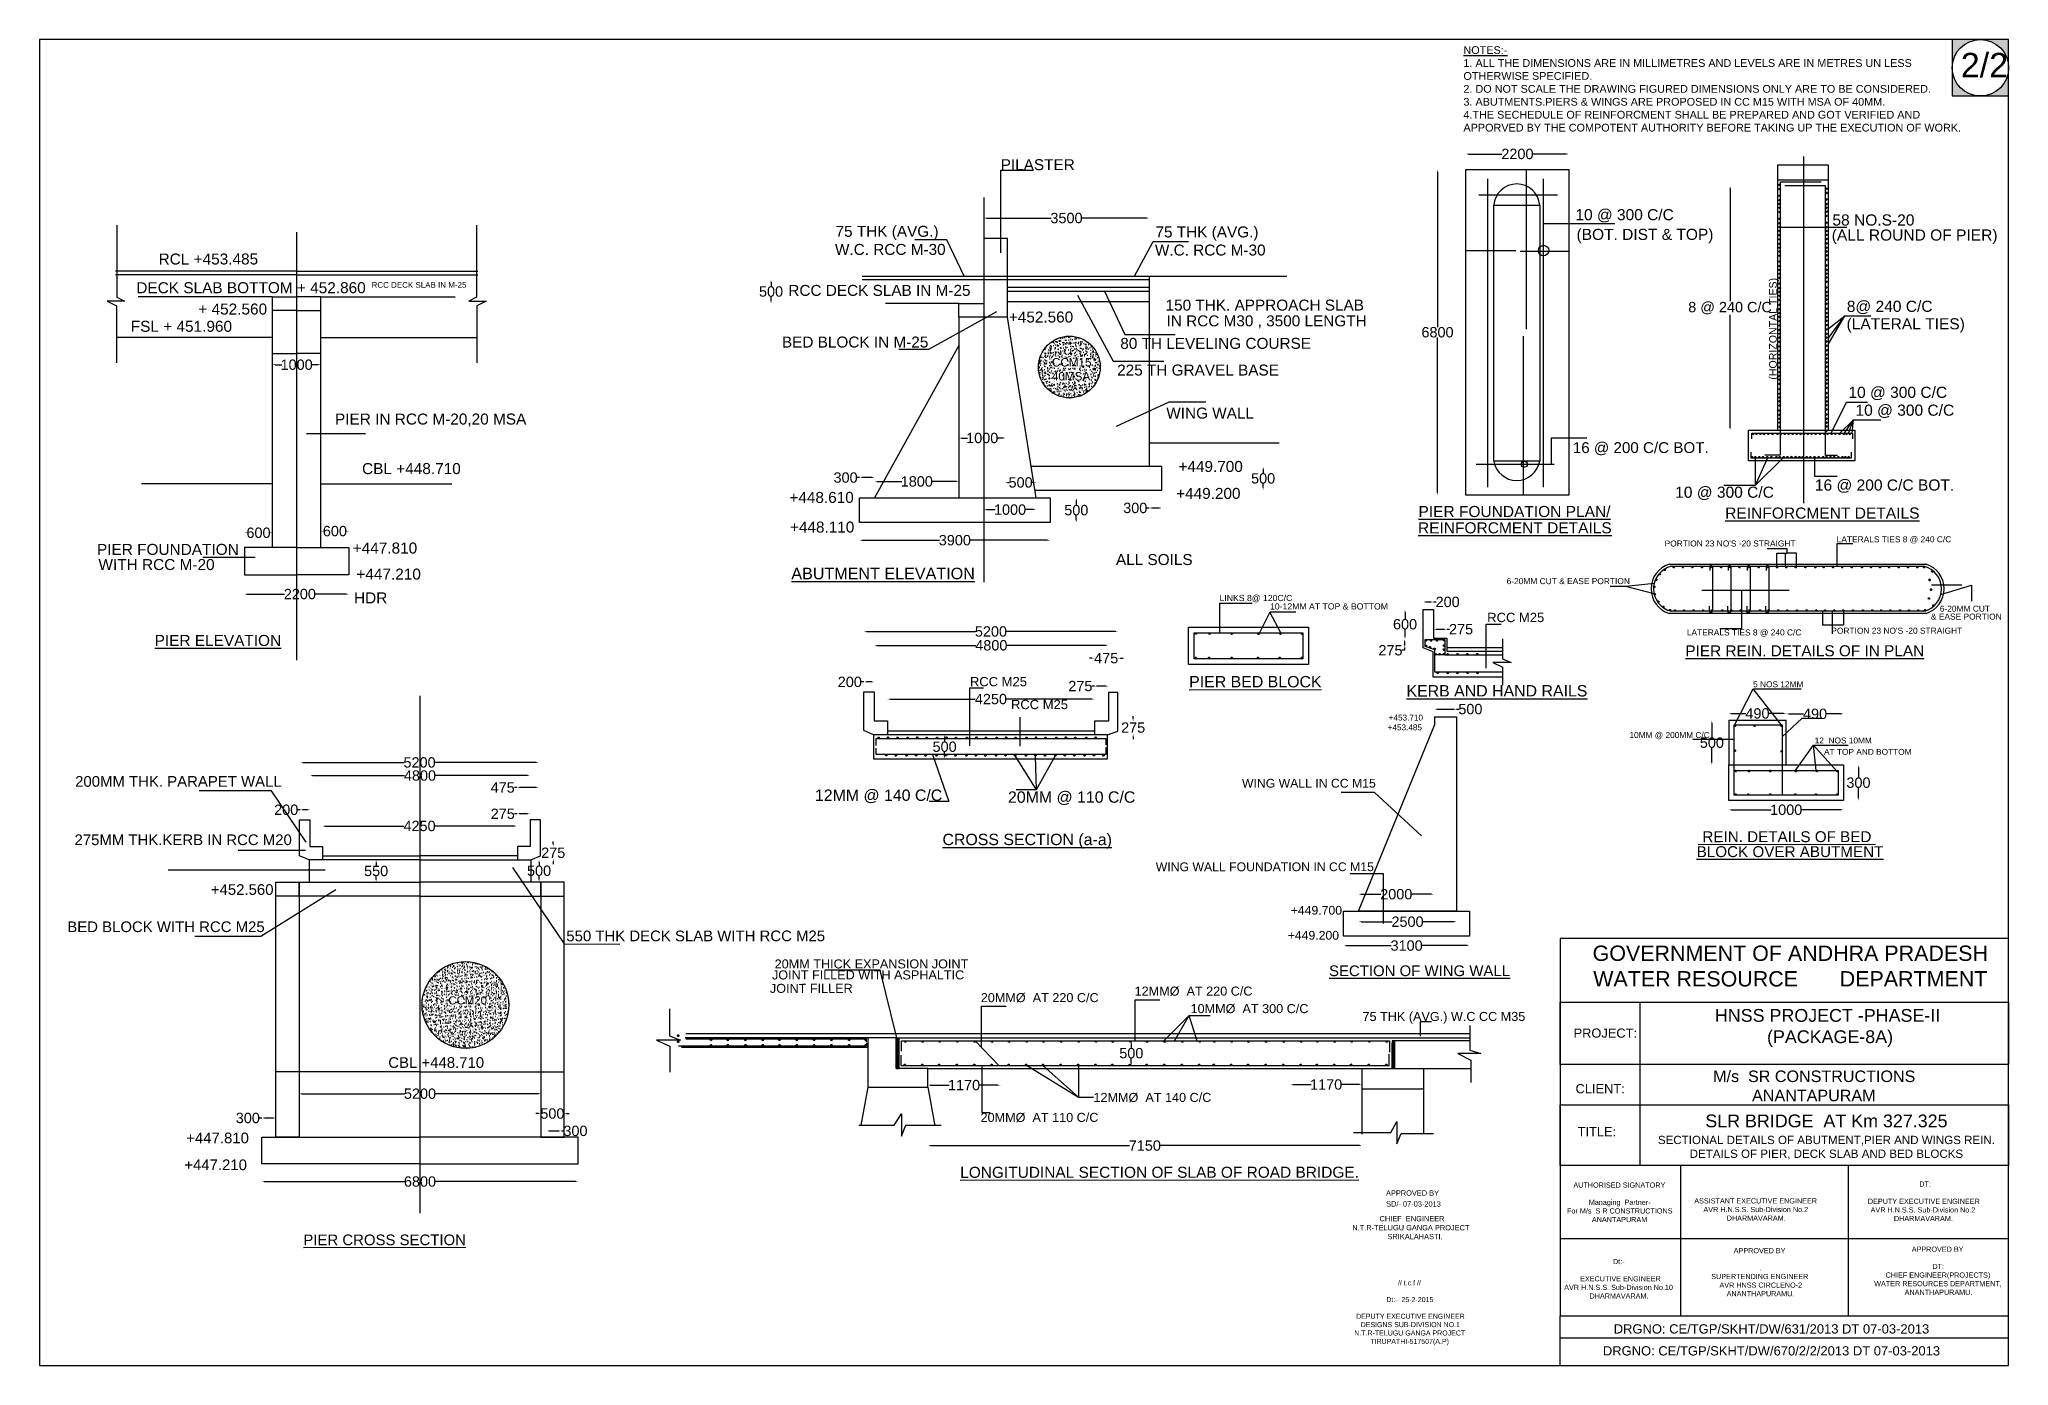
# Model space of a CAD drawing. Header units: inches. Extents: x 490680 to 509728, y -171190 to -158359.
import ezdxf

# ---------------------------------------------------------------- set-up
doc = ezdxf.new("R2010")
doc.units = ezdxf.units.IN
doc.header["$MEASUREMENT"] = 0
for name, color, linetype in [('DIMENSION', 7, 'Continuous'), ('DRAWING', 7, 'Continuous'), ('TEXT', 7, 'Continuous')]:
    doc.layers.add(name, color=color, linetype=linetype)
doc.styles.get("Standard").update_dxf_attribs({"font": 'arial.ttf'})
doc.dimstyles.new('ST100', dxfattribs={"dimtxt": 100, "dimasz": 25, "dimexe": 0, "dimexo": 300, "dimgap": 0.09, "dimtad": 0, "dimtih": 1, "dimtoh": 1, "dimdec": 0, "dimzin": 0, "dimdsep": 46, "dimtxsty": 'Standard', "dimcen": 0, "dimse1": 1, "dimse2": 1, "dimadec": 0, "dimazin": 0, "dimtfac": 1, "dimtdec": 0, "dimtofl": 0, "dimtmove": 0, "dimatfit": 3, "dimfxl": 2000, "dimtolj": 1, "dimtzin": 0, "dimarcsym": 0})
doc.dimstyles.get("Standard").update_dxf_attribs({"dimtxt": 0.18, "dimasz": 0.18, "dimexe": 0.18, "dimexo": 0.0625, "dimgap": 0.09, "dimtad": 0, "dimtih": 1, "dimtoh": 1, "dimdec": 4, "dimzin": 0, "dimdsep": 46, "dimtxsty": 'Standard', "dimcen": 0.09, "dimadec": 0, "dimazin": 0, "dimtfac": 1, "dimtdec": 4, "dimtofl": 0, "dimtmove": 0, "dimatfit": 3, "dimfxl": 1, "dimtolj": 1, "dimtzin": 0, "dimarcsym": 0})
pattern_1 = [(45, (40996.27806, -4804.35846), (-0.085871426526, 0.085871426526), [])]

msp = doc.modelspace()

# ---------------------------------------------------------------- texts
at = {"layer": 'DRAWING', "color": 7}
for s, height, rotation, p in [('PILASTER', 106.09, 0.01749, (499978.6, -159624.3)), ('10 @ 300 C/C', 107.308, 0.01749, (505537.9, -160108.7)), ('75 THK (AVG.)', 106.088, 0.01749, (498381.1, -160269.3)), ('75 THK (AVG.)', 106.088, 0.01749, (501476, -160275.4)), ('(BOT. DIST & TOP)', 107.308, 0.01749, (505549, -160299.5)), ('(ALL ROUND OF PIER)', 107.644, 0.01749, (508017.2, -160305.9)), ('58 NO.S-20', 107.64, 0.01749, (508023.8, -160160.3)), ('W.C. RCC M-30', 106.088, 0.01749, (498375.5, -160444.4)), ('W.C. RCC M-30', 106.088, 0.01749, (501470.4, -160450.5)), (' RCL +453.485', 106.451, 0.01749, (491791.3, -160537.3)), ('DECK SLAB BOTTOM + 452.860', 106.451, 0.01749, (491617.4, -160815.2)), ('RCC DECK SLAB IN M-25', 55.219, 0.01749, (493893.2, -160762.3)), ('RCC DECK SLAB IN M-25', 106.088, 0.01749, (497924.4, -160840.9)), ('(HORIZONTAL TIES)', 73.394, 90.01749, (507485.5, -161651.7)), (' + 452.560', 106.45, 0.01749, (492175.5, -161021.4)), ('150 THK. APPROACH SLAB', 106.088, 0.01749, (501573.8, -160983.2)), ('8@ 240 C/C', 107.64, 0.01749, (508163.3, -160995.4)), ('FSL + 451.960', 106.451, 0.01749, (491563.6, -161188.5)), (' +452.560', 106.09, 0.01749, (500016.4, -161098.6)), ('IN RCC M30 , 3500 LENGTH', 106.088, 0.01749, (501583.3, -161135.5)), ('(LATERAL TIES)', 107.644, 0.01749, (508160.8, -161164.8)), ('BED BLOCK IN M-25', 106.088, 0.01749, (497862.3, -161340.6)), ('80 TH LEVELING COURSE', 106.088, 0.01749, (501135.5, -161353.5)), ('225 TH GRAVEL BASE', 106.088, 0.01749, (501105.2, -161611.6)), ('10 @ 300 C/C', 107.644, 0.01749, (508178.9, -161827.7)), ('10 @ 300 C/C', 107.644, 0.01749, (508247.4, -162000.4)), ('PIER IN RCC M-20,20 MSA', 106.451, 0.01749, (493539, -162085.9)), ('WING WALL', 106.09, 0.01749, (501580.4, -162027.7)), ('16 @ 200 C/C BOT.', 105.01, 0.01749, (505512.7, -162361.4)), ('CBL +448.710', 106.451, 0.01749, (493800.8, -162565.1)), ('+449.700', 106.09, 0.01749, (501698.4, -162544.2)), ('16 @ 200 C/C BOT.', 107.644, 0.01749, (507854.6, -162724.7)), ('+448.610', 106.09, 0.01749, (497934.9, -162843.8)), ('+449.200', 106.09, 0.01749, (501676, -162805)), ('%%UPIER FOUNDATION PLAN/', 107.308, 0.01749, (504020.1, -162980.7)), ('10 @ 300 C/C', 107.644, 0.01749, (506503.1, -162794.1)), ('+448.110', 106.09, 0.01749, (497940.3, -163130.5)), ('%%UREINFORCMENT DETAILS', 107.308, 0.01749, (504015.3, -163138.8)), ('%%UREINFORCMENT DETAILS', 107.644, 0.01749, (506986.9, -162996.3)), ('PIER FOUNDATION', 106.451, 0.01749, (491236.8, -163346.9)), (' +447.810', 106.45, 0.01749, (493668.7, -163333.6)), ("PORTION 23 NO'S -20 STRAIGHT", 57.977, 0.01749, (506401.1, -163265.4)), ('LATERALS TIES 8 @ 240 C/C', 57.977, 0.01749, (508065.5, -163224.9)), ('WITH RCC M-20', 106.451, 0.01749, (491251.1, -163493.5)), ('ALL SOILS', 106.09, 0.01749, (501093.6, -163444.9)), (' +447.210', 106.45, 0.01749, (493704.3, -163585.8)), ('%%UABUTMENT ELEVATION', 111.555, 0.01749, (497953.4, -163582.5)), ('6-20MM CUT & EASE PORTION', 57.977, 0.01749, (504872.4, -163629.8)), ('HDR', 106.45, 0.01749, (493723.2, -163815.5)), ('LINKS 8@ 120C/C', 60, 0.01749, (502095.3, -163793.8)), ('10-12MM AT TOP & BOTTOM', 60, 0.01749, (502583.8, -163875)), ('RCC M25 ', 90, 0.01749, (504684.8, -163997)), ('6-20MM CUT ', 57.977, 0.01749, (509062.6, -163895.6)), ('%%UPIER ELEVATION', 106.451, 0.01749, (491794.7, -164227.8)), ('LATERALS TIES 8 @ 240 C/C', 57.977, 0.01749, (506615.8, -164126.3)), ("PORTION 23 NO'S -20 STRAIGHT", 57.977, 0.01749, (508013.8, -164109)), ('%%UPIER REIN. DETAILS OF IN PLAN', 106.292, 0.01749, (506601.8, -164328)), ('RCC M25 ', 90, 0.01749, (499680.8, -164618)), ('%%UPIER BED BLOCK', 110, 0.01749, (501801.6, -164628.6)), ('5 NOS 12MM', 57.44, 0.01749, (507257.2, -164627.3)), ('RCC M25 ', 90, 0.01749, (500078.1, -164839)), ('%%UKERB AND HAND RAILS', 110, 0.01749, (503903.7, -164716.8)), ('+453.710', 56.46, 0.01749, (503732.2, -164949)), ('+453.485', 56.46, 0.01749, (503722.3, -165043.4)), ('10MM @ 200MM C/C', 57.44, 0.01749, (506060.5, -165118.5)), ('12  NOS 10MM', 57.44, 0.01749, (507852.6, -165171.1)), ('AT TOP AND BOTTOM', 57.44, 0.01749, (507943, -165281.1)), ('200MM THK. PARAPET WALL', 103.363, 0.01749, (491025.4, -165589.9)), ('WING WALL IN CC M15', 84.685, 0.01749, (502312.4, -165598.5)), ('12MM @ 140 C/C', 110, 0.01749, (498181.6, -165726.8)), ('20MM @ 110 C/C', 110, 0.01749, (500049.2, -165744.7)), ('275MM THK.KERB IN RCC M20', 103.363, 0.01749, (491019.4, -166154.8)), ('%%U REIN. DETAILS OF BED ', 105.306, 0.01749, (506725.6, -166126.1)), ('%%UBLOCK OVER ABUTMENT', 105.306, 0.01749, (506710.8, -166270.6)), ('WING WALL FOUNDATION IN CC M15', 84.685, 0.01749, (501478.7, -166407)), ('+452.560', 103.36, 0.01749, (492338.1, -166636)), ('+449.700', 84.69, 0.01749, (502784, -166827.4)), ('BED BLOCK WITH RCC M25', 103.363, 0.01749, (490949.6, -166996.4)), ('550 THK DECK SLAB WITH RCC M25', 103.363, 0.01749, (495776.7, -167085)), ('+449.200', 84.69, 0.01749, (502755, -167069.4)), ('JOINT FILLED WITH ASPHALTIC', 87.437, 0.01749, (497766.3, -167454.4)), ('20MM THICK EXPANSION JOINT', 87.437, 0.01749, (497792.1, -167347.8)), ('%%USECTION OF WING WALL', 103.504, 0.01749, (503154.4, -167422.3)), ('JOINT FILLER', 87.437, 0.01749, (497746.1, -167584.2)), ('20MMØ  AT 220 C/C ', 87.437, 0.01749, (499786, -167674)), ('12MMØ  AT 220 C/C ', 87.437, 0.01749, (501273.9, -167610.9)), ('10MMØ  AT 300 C/C ', 87.437, 0.01749, (501815.1, -167780.4)), ('75 THK (AVG.) W.C CC M35', 87.437, 0.01749, (503478.6, -167856.4)), ('CBL +448.710', 103.363, 0.01749, (494054.5, -168309.9)), ('12MMØ  AT 140 C/C ', 87.437, 0.01749, (500875.8, -168639.6)), ('20MMØ  AT 110 C/C ', 87.437, 0.01749, (499783.8, -168833)), (' +447.810', 103.36, 0.01749, (492060.1, -169039.6)), (' +447.210', 103.36, 0.01749, (492041, -169299.4)), ('%%ULONGITUDINAL SECTION OF SLAB OF ROAD BRIDGE.', 106.868, 0.01749, (499587.1, -169373.8)), ('%%UPIER CROSS SECTION', 103.363, 0.01749, (493233.3, -170025.6))]:
    msp.add_text(s, height=height, rotation=rotation, dxfattribs=at).set_placement(p)
at = {"layer": 'DRAWING', "attachment_point": 1}
for s, insert, char_height, width in [('CCM15\\P40MSA', (500473.4, -161442.8), 81.04, 217.662), ('CCM20', (494635.6, -167617.1), 78.96, 212.072)]:
    msp.add_mtext(s, dxfattribs=dict(at, insert=insert, char_height=char_height, width=width))
at = {"layer": 'TEXT'}
for s, p in [('APPROVED BY ', (503705.9, -169546)), ('SD/- 07-03-2013', (503707.2, -169651.7)), ('N.T.R-TELUGU GANGA PROJECT', (503379.7, -169881.6)), ('SRIKALAHASTI.', (503720.2, -169967.3))]:
    msp.add_text(s, height=51.237, dxfattribs=at).set_placement(p)
at = {"layer": 'TEXT', "attachment_point": 1}
for s, insert, char_height, width in [('{\\LNOTES:- \\P}1. ALL THE DIMENSIONS ARE IN MILLIMETRES AND LEVELS ARE IN METRES UN LESS OTHERWISE SPECIFIED.\\P2. DO NOT SCALE THE DRAWING FIGURED DIMENSIONS ONLY ARE TO BE CONSIDERED.\\P3. ABUTMENTS.PIERS & WINGS ARE PROPOSED IN CC M15 WITH MSA OF 40MM.\\P4.THE SECHEDULE OF REINFORCMENT SHALL BE PREPARED AND GOT VERIFIED AND APPORVED BY THE COMPOTENT AUTHORITY BEFORE TAKING UP THE EXECUTION OF WORK.', (504454.7, -158425.3), 75, 4869.287), ('2/2', (509266.2, -158489.3), 235.56, 444.88), ('& EASE PORTION', (508977.3, -163914.4), 57.977, 707.675), ('{\\LCROSS SECTION (a-a)}', (499415.5, -166044.7), 110, 1755.139), ('PROJECT:', (505520.3, -167928.9), 88.86, 829.074), ('\\pi454.86;M/s  SR CONSTRUCTIONS \\P\\pi831.77;ANANTAPURAM', (506415.2, -168335.3), 111.549, 2846.608), ('CLIENT:', (505539.1, -168466.7), 88.86, 829.074), ('\\pi755.5;SLR BRIDGE  AT Km 327.325\\P\\pi297.04;{\\H0.64682x;SECTIONAL DETAILS OF ABUTMENT,PIER AND WINGS REIN.                    \\P\\pi604.08;DETAILS OF PIER, DECK SLAB AND BED BLOCKS}', (506039.2, -168760.9), 123.683, 3839.448), ('TITLE:', (505559.6, -168883.1), 88.86, 481.842), ('\\pi810.77;AUTHORISED SIGNATORY\\P\\pi1254.9;\\P\\pi959.6;Managing  Partner-\\P\\pi749.25;For M/s  S R CONSTRUCTIONS\\P\\pi989.74;ANANTAPURAM', (504707.8, -169418.6), 50.003, 2509.786), ('\\pi1182.3;  DT:\\P\\pi1254.9;\\P\\pi704.16; DEPUTY EXECUTIVE ENGINEER\\P\\pi750.12;AVR H.N.S.S. Sub-Division No.2\\P\\pi975.36;DHARMAVARAM.', (507643.5, -169408.8), 50.003, 2509.786), ('\\pi1254.9;\\P\\P\\pi661.46;ASSISTANT EXECUTIVE ENGINEER\\P\\pi750.12;AVR H.N.S.S. Sub-Division No.2\\P\\pi975.36;DHARMAVARAM.', (506026.3, -169404.9), 50.003, 2509.786), ('CHIEF  ENGINEER', (503643.2, -169742.8), 51.237, 1439.012), ('\\pi1004.8;APPROVED BY\\P\\pi1254.9;\\P\\pi1251.4;.  \\P\\pi787.27;SUPERTENDING ENGINEER                \\P\\pi847.23; AVR HNSS CIRCLENO-2\\P\\pi0;^I^I^I^I       ANANTHAPURAMU.', (506064.8, -170053.1), 50.003, 2509.786), ('\\pi1004.8;APPROVED BY\\P\\pi1254.9;\\P\\pi1204.4;DT:   \\P\\pi751.42;CHIEF ENGINEER(PROJECTS)                \\P\\pi641.34;WATER RESOURCES DEPARTMENT,\\P\\pi0;^I^I^I^I       ANANTHAPURAMU.', (507786.8, -170039), 50.003, 2509.786), ('\\pi1202.4;Dt:- \\P\\pi1254.9;\\P\\pi845.83;  EXECUTIVE ENGINEER\\P\\pi730.53;AVR H.N.S.S. Sub-Division No.10\\P\\pi975.36;DHARMAVARAM.', (504698.9, -170158.5), 50.003, 2509.786), ('\\pi1106.2;// t.c.f //\\P\\pi1217.3;\\P\\pi993.38;Dt:-  25-2-2015\\P\\pi1217.3;\\P\\pi683.05; DEPUTY EXECUTIVE ENGINEER\\P\\pi746.05;DESIGNS SUB-DIVISION NO.1\\P\\pi684.06;N.T.R-TELUGU GANGA PROJECT\\P\\pi838.97;TIRUPATHI-517507(A.P)', (502715, -170365.4), 48.504, 2434.546), ('\\pi1040.6;DRGNO: CE/TGP/SKHT/DW/631/2013 DT 07-03-2013', (504867.8, -170790.2), 89.776, 5118.618), ('\\pi935.96;DRGNO: CE/TGP/SKHT/DW/670/2/2/2013 DT 07-03-2013', (504867.8, -171002.5), 89.776, 5118.618)]:
    msp.add_mtext(s, dxfattribs=dict(at, insert=insert, char_height=char_height, width=width))
at = {"layer": 'TEXT', "color": 7, "width": 4232.73, "attachment_point": 5}
for s, insert, char_height in [('GOVERNMENT OF ANDHRA PRADESH\\PWATER RESOURCE       DEPARTMENT', (507616.6, -167325.4), 148.419), ('HNSS PROJECT -PHASE-II\\P (PACKAGE-8A)', (507977.2, -167923.8), 123.683)]:
    msp.add_mtext(s, dxfattribs=dict(at, insert=insert, char_height=char_height))

# ---------------------------------------------------------------- blocks, each defined once
blk = doc.blocks.new('*D56')
at = {"layer": 'Defpoints', "color": 0, "ltscale": 0.4, "transparency": 16777216}
for p in [(492935, -161509), (493402, -161507), (493402, -161509)]:
    blk.add_point(p, dxfattribs=at)
at = {"layer": 'DIMENSION', "color": 0, "lineweight": -2, "ltscale": 0.4, "transparency": 16777216}
for p, q in [((492960, -161507), (493024, -161507)), ((493377, -161507), (493313, -161507))]:
    blk.add_line(p, q, dxfattribs=at)
at = {"layer": 'DIMENSION', "color": 0, "ltscale": 0.4, "transparency": 16777216}
for points in [[(492960, -161502), (492960, -161511), (492935, -161507)], [(493377, -161502), (493377, -161511), (493402, -161507)]]:
    blk.add_solid(points, dxfattribs=at)
at = {"layer": 'DIMENSION', "color": 0, "ltscale": 0.4, "transparency": 16777216, "insert": (493168, -161507), "char_height": 100, "attachment_point": 5}
blk.add_mtext('\\A1;1000', dxfattribs=at)
blk = doc.blocks.new('*D57')
at = {"layer": 'Defpoints', "color": 0, "ltscale": 0.4, "transparency": 16777216}
for p in [(493674, -163117), (493402, -163274), (493674, -163274)]:
    blk.add_point(p, dxfattribs=at)
at = {"layer": 'DIMENSION', "color": 0, "lineweight": -2, "ltscale": 0.4, "transparency": 16777216}
for p, q in [((493427, -163117), (493427, -163117)), ((493648, -163117), (493648, -163117))]:
    blk.add_line(p, q, dxfattribs=at)
at = {"layer": 'DIMENSION', "color": 0, "ltscale": 0.4, "transparency": 16777216}
for points in [[(493427, -163113), (493427, -163121), (493402, -163117)], [(493648, -163113), (493648, -163121), (493674, -163117)]]:
    blk.add_solid(points, dxfattribs=at)
at = {"layer": 'DIMENSION', "color": 0, "ltscale": 0.4, "transparency": 16777216, "insert": (493538, -163117), "char_height": 100, "attachment_point": 5}
blk.add_mtext('\\A1;600', dxfattribs=at)
blk = doc.blocks.new('*D58')
at = {"layer": 'Defpoints', "color": 0, "ltscale": 0.4, "transparency": 16777216}
for p in [(492663, -163133), (492663, -163274), (492935, -163274)]:
    blk.add_point(p, dxfattribs=at)
at = {"layer": 'DIMENSION', "color": 0, "lineweight": -2, "ltscale": 0.4, "transparency": 16777216}
for p, q in [((492688, -163133), (492688, -163133)), ((492910, -163133), (492910, -163133))]:
    blk.add_line(p, q, dxfattribs=at)
at = {"layer": 'DIMENSION', "color": 0, "ltscale": 0.4, "transparency": 16777216}
for points in [[(492688, -163129), (492688, -163137), (492663, -163133)], [(492910, -163129), (492910, -163137), (492935, -163133)]]:
    blk.add_solid(points, dxfattribs=at)
at = {"layer": 'DIMENSION', "color": 0, "ltscale": 0.4, "transparency": 16777216, "insert": (492799, -163133), "char_height": 100, "attachment_point": 5}
blk.add_mtext('\\A1;600', dxfattribs=at)
blk = doc.blocks.new('*D59')
at = {"layer": 'Defpoints', "color": 0, "ltscale": 0.4, "transparency": 16777216}
for p in [(492663, -163540), (493674, -163540), (493674, -163726)]:
    blk.add_point(p, dxfattribs=at)
at = {"layer": 'DIMENSION', "color": 0, "lineweight": -2, "ltscale": 0.4, "transparency": 16777216}
for p, q in [((492688, -163726), (493049, -163726)), ((493648, -163726), (493349, -163726))]:
    blk.add_line(p, q, dxfattribs=at)
at = {"layer": 'DIMENSION', "color": 0, "ltscale": 0.4, "transparency": 16777216}
for points in [[(492688, -163722), (492688, -163731), (492663, -163726)], [(493648, -163722), (493648, -163731), (493674, -163726)]]:
    blk.add_solid(points, dxfattribs=at)
at = {"layer": 'DIMENSION', "color": 0, "ltscale": 0.4, "transparency": 16777216, "insert": (493199, -163726), "char_height": 100, "attachment_point": 5}
blk.add_mtext('\\A1;2200', dxfattribs=at)
blk = doc.blocks.new('*D70')
at = {"layer": 'Defpoints', "color": 0, "ltscale": 0.4, "transparency": 16777216}
for p in [(497757, -160684), (498900, -160684), (498900, -160915)]:
    blk.add_point(p, dxfattribs=at)
at = {"layer": 'DIMENSION', "color": 0, "lineweight": -2, "ltscale": 0.4, "transparency": 16777216}
for p, q in [((497757, -160709), (497757, -160748)), ((497757, -160890), (497757, -160850))]:
    blk.add_line(p, q, dxfattribs=at)
at = {"layer": 'DIMENSION', "color": 0, "ltscale": 0.4, "transparency": 16777216}
for points in [[(497752, -160709), (497761, -160709), (497757, -160684)], [(497752, -160890), (497761, -160890), (497757, -160915)]]:
    blk.add_solid(points, dxfattribs=at)
at = {"layer": 'DIMENSION', "color": 0, "ltscale": 0.4, "transparency": 16777216, "insert": (497757, -160799), "char_height": 100, "attachment_point": 5}
blk.add_mtext('\\A1;500', dxfattribs=at)
blk = doc.blocks.new('*D60')
at = {"layer": 'Defpoints', "color": 0, "ltscale": 0.4, "transparency": 16777216}
for p in [(501416, -160088), (499815, -160286), (501416, -160648)]:
    blk.add_point(p, dxfattribs=at)
at = {"layer": 'DIMENSION', "color": 0, "lineweight": -2, "ltscale": 0.4, "transparency": 16777216}
for p, q in [((499840, -160088), (500466, -160088)), ((501391, -160088), (500765, -160088))]:
    blk.add_line(p, q, dxfattribs=at)
at = {"layer": 'DIMENSION', "color": 0, "ltscale": 0.4, "transparency": 16777216}
for points in [[(499840, -160084), (499840, -160092), (499815, -160088)], [(501391, -160084), (501391, -160092), (501416, -160088)]]:
    blk.add_solid(points, dxfattribs=at)
at = {"layer": 'DIMENSION', "color": 0, "ltscale": 0.4, "transparency": 16777216, "insert": (500615, -160088), "char_height": 100, "attachment_point": 5}
blk.add_mtext('\\A1;3500', dxfattribs=at)
blk = doc.blocks.new('*D61')
at = {"layer": 'Defpoints', "color": 0, "ltscale": 0.4, "transparency": 16777216}
for p in [(499575, -161938), (499575, -162216), (500026, -162216)]:
    blk.add_point(p, dxfattribs=at)
at = {"layer": 'DIMENSION', "color": 0, "lineweight": -2, "ltscale": 0.4, "transparency": 16777216}
for p, q in [((499600, -162216), (499656, -162216)), ((500001, -162216), (499945, -162216))]:
    blk.add_line(p, q, dxfattribs=at)
at = {"layer": 'DIMENSION', "color": 0, "ltscale": 0.4, "transparency": 16777216}
for points in [[(499600, -162212), (499600, -162220), (499575, -162216)], [(500001, -162212), (500001, -162220), (500026, -162216)]]:
    blk.add_solid(points, dxfattribs=at)
at = {"layer": 'DIMENSION', "color": 0, "ltscale": 0.4, "transparency": 16777216, "insert": (499800, -162216), "char_height": 100, "attachment_point": 5}
blk.add_mtext('\\A1;1000', dxfattribs=at)
blk = doc.blocks.new('*D62')
at = {"layer": 'Defpoints', "color": 0, "ltscale": 0.4, "transparency": 16777216}
for p in [(498759, -162636), (498759, -162794), (499575, -162794)]:
    blk.add_point(p, dxfattribs=at)
at = {"layer": 'DIMENSION', "color": 0, "lineweight": -2, "ltscale": 0.4, "transparency": 16777216}
for p, q in [((498784, -162636), (499022, -162636)), ((499550, -162636), (499311, -162636))]:
    blk.add_line(p, q, dxfattribs=at)
at = {"layer": 'DIMENSION', "color": 0, "ltscale": 0.4, "transparency": 16777216}
for points in [[(498784, -162632), (498784, -162640), (498759, -162636)], [(499550, -162632), (499550, -162640), (499575, -162636)]]:
    blk.add_solid(points, dxfattribs=at)
at = {"layer": 'DIMENSION', "color": 0, "ltscale": 0.4, "transparency": 16777216, "insert": (499167, -162636), "char_height": 100, "attachment_point": 5}
blk.add_mtext('\\A1;1800', dxfattribs=at)
blk = doc.blocks.new('*D63')
at = {"layer": 'Defpoints', "color": 0, "ltscale": 0.4, "transparency": 16777216}
for p in [(498613, -162599), (498613, -162794), (498759, -162794)]:
    blk.add_point(p, dxfattribs=at)
at = {"layer": 'DIMENSION', "color": 0, "lineweight": -2, "ltscale": 0.4, "transparency": 16777216}
for p, q in [((498613, -162599), (498588, -162599)), ((498734, -162599), (498638, -162599))]:
    blk.add_line(p, q, dxfattribs=at)
at = {"layer": 'DIMENSION', "color": 0, "ltscale": 0.4, "transparency": 16777216}
for points in [[(498638, -162594), (498638, -162603), (498613, -162599)], [(498734, -162594), (498734, -162603), (498759, -162599)]]:
    blk.add_solid(points, dxfattribs=at)
at = {"layer": 'DIMENSION', "color": 0, "ltscale": 0.4, "transparency": 16777216, "insert": (498478, -162599), "char_height": 100, "attachment_point": 5}
blk.add_mtext('\\A1;300', dxfattribs=at)
blk = doc.blocks.new('*D64')
at = {"layer": 'Defpoints', "color": 0, "ltscale": 0.4, "transparency": 16777216}
for p in [(498613, -163034), (500457, -163034), (500457, -163205)]:
    blk.add_point(p, dxfattribs=at)
at = {"layer": 'DIMENSION', "color": 0, "lineweight": -2, "ltscale": 0.4, "transparency": 16777216}
for p, q in [((498638, -163205), (499386, -163205)), ((500432, -163205), (499684, -163205))]:
    blk.add_line(p, q, dxfattribs=at)
at = {"layer": 'DIMENSION', "color": 0, "ltscale": 0.4, "transparency": 16777216}
for points in [[(498638, -163201), (498638, -163209), (498613, -163205)], [(500432, -163201), (500432, -163209), (500457, -163205)]]:
    blk.add_solid(points, dxfattribs=at)
at = {"layer": 'DIMENSION', "color": 0, "ltscale": 0.4, "transparency": 16777216, "insert": (499535, -163205), "char_height": 100, "attachment_point": 5}
blk.add_mtext('\\A1;3900', dxfattribs=at)
blk = doc.blocks.new('*D65')
at = {"layer": 'Defpoints', "color": 0, "ltscale": 0.4, "transparency": 16777216}
for p in [(499815, -162794), (500322, -162794), (500322, -162909)]:
    blk.add_point(p, dxfattribs=at)
at = {"layer": 'DIMENSION', "color": 0, "lineweight": -2, "ltscale": 0.4, "transparency": 16777216}
for p, q in [((499840, -162909), (499924, -162909)), ((500297, -162909), (500213, -162909))]:
    blk.add_line(p, q, dxfattribs=at)
at = {"layer": 'DIMENSION', "color": 0, "ltscale": 0.4, "transparency": 16777216}
for points in [[(499840, -162905), (499840, -162913), (499815, -162909)], [(500297, -162905), (500297, -162913), (500322, -162909)]]:
    blk.add_solid(points, dxfattribs=at)
at = {"layer": 'DIMENSION', "color": 0, "ltscale": 0.4, "transparency": 16777216, "insert": (500069, -162909), "char_height": 100, "attachment_point": 5}
blk.add_mtext('\\A1;1000', dxfattribs=at)
blk = doc.blocks.new('*D66')
at = {"layer": 'Defpoints', "color": 0, "ltscale": 0.4, "transparency": 16777216}
for p in [(500020, -162646), (500020, -162794), (500322, -162794)]:
    blk.add_point(p, dxfattribs=at)
at = {"layer": 'DIMENSION', "color": 0, "lineweight": -2, "ltscale": 0.4, "transparency": 16777216}
for p, q in [((500045, -162646), (500061, -162646)), ((500297, -162646), (500281, -162646))]:
    blk.add_line(p, q, dxfattribs=at)
at = {"layer": 'DIMENSION', "color": 0, "ltscale": 0.4, "transparency": 16777216}
for points in [[(500045, -162642), (500045, -162650), (500020, -162646)], [(500297, -162642), (500297, -162650), (500322, -162646)]]:
    blk.add_solid(points, dxfattribs=at)
at = {"layer": 'DIMENSION', "color": 0, "ltscale": 0.4, "transparency": 16777216, "insert": (500171, -162646), "char_height": 100, "attachment_point": 5}
blk.add_mtext('\\A1;500', dxfattribs=at)
blk = doc.blocks.new('*D67')
at = {"layer": 'Defpoints', "color": 0, "ltscale": 0.4, "transparency": 16777216}
for p in [(500457, -162794), (500457, -163034), (500710, -163034)]:
    blk.add_point(p, dxfattribs=at)
at = {"layer": 'DIMENSION', "color": 0, "lineweight": -2, "ltscale": 0.4, "transparency": 16777216}
for p, q in [((500710, -162819), (500710, -162863)), ((500710, -163010), (500710, -162966))]:
    blk.add_line(p, q, dxfattribs=at)
at = {"layer": 'DIMENSION', "color": 0, "ltscale": 0.4, "transparency": 16777216}
for points in [[(500706, -162819), (500714, -162819), (500710, -162794)], [(500706, -163010), (500714, -163010), (500710, -163034)]]:
    blk.add_solid(points, dxfattribs=at)
at = {"layer": 'DIMENSION', "color": 0, "ltscale": 0.4, "transparency": 16777216, "insert": (500710, -162914), "char_height": 100, "attachment_point": 5}
blk.add_mtext('\\A1;500', dxfattribs=at)
blk = doc.blocks.new('*D68')
at = {"layer": 'Defpoints', "color": 0, "ltscale": 0.4, "transparency": 16777216}
for p in [(501416, -162493), (501538, -162721), (501416, -162893)]:
    blk.add_point(p, dxfattribs=at)
at = {"layer": 'DIMENSION', "color": 0, "lineweight": -2, "ltscale": 0.4, "transparency": 16777216}
for p, q in [((501416, -162893), (501391, -162893)), ((501513, -162893), (501441, -162893))]:
    blk.add_line(p, q, dxfattribs=at)
at = {"layer": 'DIMENSION', "color": 0, "ltscale": 0.4, "transparency": 16777216}
for points in [[(501441, -162889), (501441, -162897), (501416, -162893)], [(501513, -162889), (501513, -162897), (501538, -162893)]]:
    blk.add_solid(points, dxfattribs=at)
at = {"layer": 'DIMENSION', "color": 0, "ltscale": 0.4, "transparency": 16777216, "insert": (501280, -162893), "char_height": 100, "attachment_point": 5}
blk.add_mtext('\\A1;300', dxfattribs=at)
blk = doc.blocks.new('*D69')
at = {"layer": 'Defpoints', "color": 0, "ltscale": 0.4, "transparency": 16777216}
for p in [(501538, -162493), (501538, -162721), (502517, -162721)]:
    blk.add_point(p, dxfattribs=at)
at = {"layer": 'DIMENSION', "color": 0, "lineweight": -2, "ltscale": 0.4, "transparency": 16777216}
for p, q in [((502517, -162518), (502517, -162556)), ((502517, -162696), (502517, -162658))]:
    blk.add_line(p, q, dxfattribs=at)
at = {"layer": 'DIMENSION', "color": 0, "ltscale": 0.4, "transparency": 16777216}
for points in [[(502513, -162518), (502521, -162518), (502517, -162493)], [(502513, -162696), (502521, -162696), (502517, -162721)]]:
    blk.add_solid(points, dxfattribs=at)
at = {"layer": 'DIMENSION', "color": 0, "ltscale": 0.4, "transparency": 16777216, "insert": (502517, -162607), "char_height": 100, "attachment_point": 5}
blk.add_mtext('\\A1;500', dxfattribs=at)
blk = doc.blocks.new('*D71')
at = {"layer": 'Defpoints', "color": 0, "ltscale": 0.4, "transparency": 16777216}
for p in [(504479, -159619), (505476, -159468), (505476, -159619)]:
    blk.add_point(p, dxfattribs=at)
at = {"layer": 'DIMENSION', "color": 0, "lineweight": -2, "ltscale": 0.4, "transparency": 16777216}
for p, q in [((504504, -159468), (504827, -159468)), ((505450, -159468), (505127, -159468))]:
    blk.add_line(p, q, dxfattribs=at)
at = {"layer": 'DIMENSION', "color": 0, "ltscale": 0.4, "transparency": 16777216}
for points in [[(504504, -159464), (504504, -159472), (504479, -159468)], [(505450, -159464), (505450, -159472), (505476, -159468)]]:
    blk.add_solid(points, dxfattribs=at)
at = {"layer": 'DIMENSION', "color": 0, "ltscale": 0.4, "transparency": 16777216, "insert": (504977, -159468), "char_height": 100, "attachment_point": 5}
blk.add_mtext('\\A1;2200', dxfattribs=at)
blk = doc.blocks.new('*D72')
at = {"layer": 'Defpoints', "color": 0, "ltscale": 0.4, "transparency": 16777216}
for p in [(504479, -159619), (504204, -162768), (504479, -162768)]:
    blk.add_point(p, dxfattribs=at)
at = {"layer": 'DIMENSION', "color": 0, "lineweight": -2, "ltscale": 0.4, "transparency": 16777216}
for p, q in [((504204, -159644), (504204, -161142)), ((504204, -162742), (504204, -161244))]:
    blk.add_line(p, q, dxfattribs=at)
at = {"layer": 'DIMENSION', "color": 0, "ltscale": 0.4, "transparency": 16777216}
for points in [[(504200, -159644), (504209, -159644), (504204, -159619)], [(504200, -162742), (504209, -162742), (504204, -162768)]]:
    blk.add_solid(points, dxfattribs=at)
at = {"layer": 'DIMENSION', "color": 0, "ltscale": 0.4, "transparency": 16777216, "insert": (504204, -161193), "char_height": 100, "attachment_point": 5}
blk.add_mtext('\\A1;6800', dxfattribs=at)
blk = doc.blocks.new('*D73')
at = {"layer": 'Defpoints', "color": 0, "ltscale": 0.4, "transparency": 16777216}
for p in [(507565, -159776), (507034, -162141), (507495, -162141)]:
    blk.add_point(p, dxfattribs=at)
at = {"layer": 'TEXT', "color": 0, "lineweight": -2, "ltscale": 0.4, "transparency": 16777216}
for p, q in [((507034, -159801), (507034, -160893)), ((507034, -162116), (507034, -161024))]:
    blk.add_line(p, q, dxfattribs=at)
at = {"layer": 'TEXT', "color": 0, "ltscale": 0.4, "transparency": 16777216}
for points in [[(507030, -159801), (507039, -159801), (507034, -159776)], [(507030, -162116), (507039, -162116), (507034, -162141)]]:
    blk.add_solid(points, dxfattribs=at)
at = {"layer": 'TEXT', "color": 0, "ltscale": 0.4, "transparency": 16777216, "insert": (507034, -160959), "char_height": 100, "attachment_point": 5}
blk.add_mtext('\\A1;8 @ 240 C/C', dxfattribs=at)
blk = doc.blocks.new('*D74')
at = {"layer": 'Defpoints', "color": 0, "ltscale": 0.4, "transparency": 16777216}
for p in [(495425, -166171), (495434, -166288), (495650, -166171)]:
    blk.add_point(p, dxfattribs=at)
at = {"layer": 'DIMENSION', "color": 0, "lineweight": -2, "ltscale": 0.4, "transparency": 16777216}
for p, q in [((495650, -166146), (495650, -166121)), ((495650, -166313), (495650, -166338))]:
    blk.add_line(p, q, dxfattribs=at)
at = {"layer": 'DIMENSION', "color": 0, "ltscale": 0.4, "transparency": 16777216}
for points in [[(495646, -166146), (495654, -166146), (495650, -166171)], [(495646, -166313), (495654, -166313), (495650, -166288)]]:
    blk.add_solid(points, dxfattribs=at)
at = {"layer": 'DIMENSION', "color": 0, "ltscale": 0.4, "transparency": 16777216, "insert": (495650, -166229), "char_height": 100, "attachment_point": 5}
blk.add_mtext('\\A1;275', dxfattribs=at)
blk = doc.blocks.new('*D75')
at = {"layer": 'Defpoints', "color": 0, "ltscale": 0.4, "transparency": 16777216}
for p in [(495299, -165852), (495425, -165910), (495299, -166171)]:
    blk.add_point(p, dxfattribs=at)
at = {"layer": 'DIMENSION', "color": 0, "lineweight": -2, "ltscale": 0.4, "transparency": 16777216}
for p, q in [((495299, -165852), (495274, -165852)), ((495400, -165852), (495324, -165852))]:
    blk.add_line(p, q, dxfattribs=at)
at = {"layer": 'DIMENSION', "color": 0, "ltscale": 0.4, "transparency": 16777216}
for points in [[(495324, -165848), (495324, -165856), (495299, -165852)], [(495400, -165848), (495400, -165856), (495425, -165852)]]:
    blk.add_solid(points, dxfattribs=at)
at = {"layer": 'DIMENSION', "color": 0, "ltscale": 0.4, "transparency": 16777216, "insert": (495162, -165852), "char_height": 100, "attachment_point": 5}
blk.add_mtext('\\A1;275', dxfattribs=at)
blk = doc.blocks.new('*D76')
at = {"layer": 'Defpoints', "color": 0, "ltscale": 0.4, "transparency": 16777216}
for p in [(495299, -165598), (495299, -165852), (495511, -165910)]:
    blk.add_point(p, dxfattribs=at)
at = {"layer": 'DIMENSION', "color": 0, "lineweight": -2, "ltscale": 0.4, "transparency": 16777216}
for p, q in [((495299, -165598), (495274, -165598)), ((495486, -165598), (495324, -165598))]:
    blk.add_line(p, q, dxfattribs=at)
at = {"layer": 'DIMENSION', "color": 0, "ltscale": 0.4, "transparency": 16777216}
for points in [[(495324, -165594), (495324, -165602), (495299, -165598)], [(495486, -165594), (495486, -165602), (495511, -165598)]]:
    blk.add_solid(points, dxfattribs=at)
at = {"layer": 'DIMENSION', "color": 0, "ltscale": 0.4, "transparency": 16777216, "insert": (495161, -165598), "char_height": 100, "attachment_point": 5}
blk.add_mtext('\\A1;475', dxfattribs=at)
blk = doc.blocks.new('*D77')
at = {"layer": 'Defpoints', "color": 0, "ltscale": 0.4, "transparency": 16777216}
for p in [(493937, -166294), (493937, -166513), (495513, -166513)]:
    blk.add_point(p, dxfattribs=at)
at = {"layer": 'DIMENSION', "color": 0, "lineweight": -2, "ltscale": 0.4, "transparency": 16777216}
for p, q in [((495513, -166319), (495513, -166352)), ((495513, -166488), (495513, -166454))]:
    blk.add_line(p, q, dxfattribs=at)
at = {"layer": 'DIMENSION', "color": 0, "ltscale": 0.4, "transparency": 16777216}
for points in [[(495509, -166319), (495517, -166319), (495513, -166294)], [(495509, -166488), (495517, -166488), (495513, -166513)]]:
    blk.add_solid(points, dxfattribs=at)
at = {"layer": 'DIMENSION', "color": 0, "ltscale": 0.4, "transparency": 16777216, "insert": (495513, -166403), "char_height": 100, "attachment_point": 5}
blk.add_mtext('\\A1;500', dxfattribs=at)
blk = doc.blocks.new('*D78')
at = {"layer": 'Defpoints', "color": 0, "ltscale": 0.4, "transparency": 16777216}
for p in [(495299, -165970), (493416, -166169), (495299, -166171)]:
    blk.add_point(p, dxfattribs=at)
at = {"layer": 'DIMENSION', "color": 0, "lineweight": -2, "ltscale": 0.4, "transparency": 16777216}
for p, q in [((493441, -165970), (494206, -165970)), ((495274, -165970), (494509, -165970))]:
    blk.add_line(p, q, dxfattribs=at)
at = {"layer": 'DIMENSION', "color": 0, "ltscale": 0.4, "transparency": 16777216}
for points in [[(493441, -165966), (493441, -165974), (493416, -165970)], [(495274, -165966), (495274, -165974), (495299, -165970)]]:
    blk.add_solid(points, dxfattribs=at)
at = {"layer": 'DIMENSION', "color": 0, "ltscale": 0.4, "transparency": 16777216, "insert": (494357, -165970), "char_height": 100, "attachment_point": 5}
blk.add_mtext('\\A1;4250', dxfattribs=at)
blk = doc.blocks.new('*D79')
at = {"layer": 'Defpoints', "color": 0, "ltscale": 0.4, "transparency": 16777216}
for p in [(493203, -165813), (493203, -165903), (493297, -165903)]:
    blk.add_point(p, dxfattribs=at)
at = {"layer": 'DIMENSION', "color": 0, "lineweight": -2, "ltscale": 0.4, "transparency": 16777216}
for p, q in [((493203, -165813), (493178, -165813)), ((493272, -165813), (493228, -165813))]:
    blk.add_line(p, q, dxfattribs=at)
at = {"layer": 'DIMENSION', "color": 0, "ltscale": 0.4, "transparency": 16777216}
for points in [[(493228, -165809), (493228, -165818), (493203, -165813)], [(493272, -165809), (493272, -165818), (493297, -165813)]]:
    blk.add_solid(points, dxfattribs=at)
at = {"layer": 'DIMENSION', "color": 0, "ltscale": 0.4, "transparency": 16777216, "insert": (493067, -165813), "char_height": 100, "attachment_point": 5}
blk.add_mtext('\\A1;200', dxfattribs=at)
blk = doc.blocks.new('*D80')
at = {"layer": 'Defpoints', "color": 0, "ltscale": 0.4, "transparency": 16777216}
for p in [(495425, -165482), (493297, -165903), (495425, -165910)]:
    blk.add_point(p, dxfattribs=at)
at = {"layer": 'DIMENSION', "color": 0, "lineweight": -2, "ltscale": 0.4, "transparency": 16777216}
for p, q in [((493322, -165482), (494210, -165482)), ((495400, -165482), (494512, -165482))]:
    blk.add_line(p, q, dxfattribs=at)
at = {"layer": 'DIMENSION', "color": 0, "ltscale": 0.4, "transparency": 16777216}
for points in [[(493322, -165478), (493322, -165486), (493297, -165482)], [(495400, -165478), (495400, -165486), (495425, -165482)]]:
    blk.add_solid(points, dxfattribs=at)
at = {"layer": 'DIMENSION', "color": 0, "ltscale": 0.4, "transparency": 16777216, "insert": (494361, -165482), "char_height": 100, "attachment_point": 5}
blk.add_mtext('\\A1;4800', dxfattribs=at)
blk = doc.blocks.new('*D81')
at = {"layer": 'Defpoints', "color": 0, "ltscale": 0.4, "transparency": 16777216}
for p in [(495511, -165355), (493203, -165903), (495511, -165910)]:
    blk.add_point(p, dxfattribs=at)
at = {"layer": 'DIMENSION', "color": 0, "lineweight": -2, "ltscale": 0.4, "transparency": 16777216}
for p, q in [((493228, -165355), (494208, -165355)), ((495486, -165355), (494506, -165355))]:
    blk.add_line(p, q, dxfattribs=at)
at = {"layer": 'DIMENSION', "color": 0, "ltscale": 0.4, "transparency": 16777216}
for points in [[(493228, -165351), (493228, -165359), (493203, -165355)], [(495486, -165351), (495486, -165359), (495511, -165355)]]:
    blk.add_solid(points, dxfattribs=at)
at = {"layer": 'DIMENSION', "color": 0, "ltscale": 0.4, "transparency": 16777216, "insert": (494357, -165355), "char_height": 100, "attachment_point": 5}
blk.add_mtext('\\A1;5200', dxfattribs=at)
blk = doc.blocks.new('*D82')
at = {"layer": 'Defpoints', "color": 0, "ltscale": 0.4, "transparency": 16777216}
for p in [(493191, -168560), (495531, -168560), (495531, -168560)]:
    blk.add_point(p, dxfattribs=at)
at = {"layer": 'DIMENSION', "color": 0, "lineweight": -2, "ltscale": 0.4, "transparency": 16777216}
for p, q in [((493216, -168560), (494212, -168560)), ((495506, -168560), (494510, -168560))]:
    blk.add_line(p, q, dxfattribs=at)
at = {"layer": 'DIMENSION', "color": 0, "ltscale": 0.4, "transparency": 16777216}
for points in [[(493216, -168555), (493216, -168564), (493191, -168560)], [(495506, -168555), (495506, -168564), (495531, -168560)]]:
    blk.add_solid(points, dxfattribs=at)
at = {"layer": 'DIMENSION', "color": 0, "ltscale": 0.4, "transparency": 16777216, "insert": (494361, -168560), "char_height": 100, "attachment_point": 5}
blk.add_mtext('\\A1;5200', dxfattribs=at)
blk = doc.blocks.new('*D83')
at = {"layer": 'Defpoints', "color": 0, "ltscale": 0.4, "transparency": 16777216}
for p in [(495531, -168752), (495754, -168752), (495754, -168752)]:
    blk.add_point(p, dxfattribs=at)
at = {"layer": 'DIMENSION', "color": 0, "lineweight": -2, "ltscale": 0.4, "transparency": 16777216}
for p, q in [((495506, -168752), (495481, -168752)), ((495779, -168752), (495804, -168752))]:
    blk.add_line(p, q, dxfattribs=at)
at = {"layer": 'DIMENSION', "color": 0, "ltscale": 0.4, "transparency": 16777216}
for points in [[(495506, -168748), (495506, -168756), (495531, -168752)], [(495779, -168748), (495779, -168756), (495754, -168752)]]:
    blk.add_solid(points, dxfattribs=at)
at = {"layer": 'DIMENSION', "color": 0, "ltscale": 0.4, "transparency": 16777216, "insert": (495642, -168752), "char_height": 100, "attachment_point": 5}
blk.add_mtext('\\A1;500', dxfattribs=at)
blk = doc.blocks.new('*D84')
at = {"layer": 'Defpoints', "color": 0, "ltscale": 0.4, "transparency": 16777216}
for p in [(495730, -168920), (495585, -169008), (495730, -169008)]:
    blk.add_point(p, dxfattribs=at)
at = {"layer": 'DIMENSION', "color": 0, "lineweight": -2, "ltscale": 0.4, "transparency": 16777216}
for p, q in [((495610, -168920), (495705, -168920)), ((495730, -168920), (495755, -168920))]:
    blk.add_line(p, q, dxfattribs=at)
at = {"layer": 'DIMENSION', "color": 0, "ltscale": 0.4, "transparency": 16777216}
for points in [[(495610, -168916), (495610, -168924), (495585, -168920)], [(495705, -168916), (495705, -168924), (495730, -168920)]]:
    blk.add_solid(points, dxfattribs=at)
at = {"layer": 'DIMENSION', "color": 0, "ltscale": 0.4, "transparency": 16777216, "insert": (495865, -168920), "char_height": 100, "attachment_point": 5}
blk.add_mtext('\\A1;300', dxfattribs=at)
blk = doc.blocks.new('*D85')
at = {"layer": 'Defpoints', "color": 0, "ltscale": 0.4, "transparency": 16777216}
for p in [(492831, -168795), (492831, -168981), (492967, -168981)]:
    blk.add_point(p, dxfattribs=at)
at = {"layer": 'DIMENSION', "color": 0, "lineweight": -2, "ltscale": 0.4, "transparency": 16777216}
for p, q in [((492831, -168795), (492806, -168795)), ((492942, -168795), (492856, -168795))]:
    blk.add_line(p, q, dxfattribs=at)
at = {"layer": 'DIMENSION', "color": 0, "ltscale": 0.4, "transparency": 16777216}
for points in [[(492856, -168791), (492856, -168799), (492831, -168795)], [(492942, -168791), (492942, -168799), (492967, -168795)]]:
    blk.add_solid(points, dxfattribs=at)
at = {"layer": 'DIMENSION', "color": 0, "ltscale": 0.4, "transparency": 16777216, "insert": (492696, -168795), "char_height": 100, "attachment_point": 5}
blk.add_mtext('\\A1;300', dxfattribs=at)
blk = doc.blocks.new('*D86')
at = {"layer": 'Defpoints', "color": 0, "ltscale": 0.4, "transparency": 16777216}
for p in [(492831, -169239), (495891, -169239), (495891, -169410)]:
    blk.add_point(p, dxfattribs=at)
at = {"layer": 'DIMENSION', "color": 0, "lineweight": -2, "ltscale": 0.4, "transparency": 16777216}
for p, q in [((492856, -169410), (494211, -169410)), ((495866, -169410), (494510, -169410))]:
    blk.add_line(p, q, dxfattribs=at)
at = {"layer": 'DIMENSION', "color": 0, "ltscale": 0.4, "transparency": 16777216}
for points in [[(492856, -169405), (492856, -169414), (492831, -169410)], [(495866, -169405), (495866, -169414), (495891, -169410)]]:
    blk.add_solid(points, dxfattribs=at)
at = {"layer": 'DIMENSION', "color": 0, "ltscale": 0.4, "transparency": 16777216, "insert": (494361, -169410), "char_height": 100, "attachment_point": 5}
blk.add_mtext('\\A1;6800', dxfattribs=at)
blk = doc.blocks.new('*D88')
at = {"layer": 'Defpoints', "color": 0, "lineweight": -2, "ltscale": 0.4, "transparency": 16777216}
for p, q in [((493937, -166323), (493937, -166354)), ((493937, -166488), (493937, -166457))]:
    blk.add_line(p, q, dxfattribs=at)
at = {"layer": 'Defpoints', "color": 0, "ltscale": 0.4, "transparency": 16777216}
for p in [(493937, -166298), (493937, -166298), (493937, -166513)]:
    blk.add_point(p, dxfattribs=at)
for points in [[(493933, -166323), (493941, -166323), (493937, -166298)], [(493933, -166488), (493941, -166488), (493937, -166513)]]:
    blk.add_solid(points, dxfattribs=at)
at = {"layer": 'Defpoints', "color": 0, "ltscale": 0.4, "transparency": 16777216, "insert": (493937, -166405), "char_height": 100, "attachment_point": 5}
blk.add_mtext('\\A1;550', dxfattribs=at)
blk = doc.blocks.new('*D91')
at = {"layer": 'Defpoints', "color": 0, "ltscale": 0.4, "transparency": 16777216}
for p in [(501020, -164956), (501260, -164956), (501029, -165081)]:
    blk.add_point(p, dxfattribs=at)
at = {"layer": 'DIMENSION', "color": 0, "lineweight": -2, "ltscale": 0.4, "transparency": 16777216}
for p, q in [((501260, -164930), (501260, -164906)), ((501260, -165106), (501260, -165131))]:
    blk.add_line(p, q, dxfattribs=at)
at = {"layer": 'DIMENSION', "color": 0, "ltscale": 0.4, "transparency": 16777216}
for points in [[(501255, -164930), (501264, -164930), (501260, -164956)], [(501255, -165106), (501264, -165106), (501260, -165081)]]:
    blk.add_solid(points, dxfattribs=at)
at = {"layer": 'DIMENSION', "color": 0, "ltscale": 0.4, "transparency": 16777216, "insert": (501260, -165018), "char_height": 100, "attachment_point": 5}
blk.add_mtext('\\A1;275', dxfattribs=at)
blk = doc.blocks.new('*D92')
at = {"layer": 'Defpoints', "color": 0, "ltscale": 0.4, "transparency": 16777216}
for p in [(500886, -164616), (501020, -164678), (500886, -164956)]:
    blk.add_point(p, dxfattribs=at)
at = {"layer": 'DIMENSION', "color": 0, "lineweight": -2, "ltscale": 0.4, "transparency": 16777216}
for p, q in [((500886, -164616), (500860, -164616)), ((500996, -164616), (500910, -164616))]:
    blk.add_line(p, q, dxfattribs=at)
at = {"layer": 'DIMENSION', "color": 0, "ltscale": 0.4, "transparency": 16777216}
for points in [[(500910, -164612), (500910, -164621), (500886, -164616)], [(500996, -164612), (500996, -164621), (501020, -164616)]]:
    blk.add_solid(points, dxfattribs=at)
at = {"layer": 'DIMENSION', "color": 0, "ltscale": 0.4, "transparency": 16777216, "insert": (500749, -164616), "char_height": 100, "attachment_point": 5}
blk.add_mtext('\\A1;275', dxfattribs=at)
blk = doc.blocks.new('*D93')
at = {"layer": 'Defpoints', "color": 0, "ltscale": 0.4, "transparency": 16777216}
for p in [(500886, -164346), (500886, -164616), (501112, -164678)]:
    blk.add_point(p, dxfattribs=at)
at = {"layer": 'DIMENSION', "color": 0, "lineweight": -2, "ltscale": 0.4, "transparency": 16777216}
for p, q in [((500860, -164346), (500836, -164346)), ((501137, -164346), (501162, -164346))]:
    blk.add_line(p, q, dxfattribs=at)
at = {"layer": 'DIMENSION', "color": 0, "ltscale": 0.4, "transparency": 16777216}
for points in [[(500860, -164342), (500860, -164350), (500886, -164346)], [(501137, -164342), (501137, -164350), (501112, -164346)]]:
    blk.add_solid(points, dxfattribs=at)
at = {"layer": 'DIMENSION', "color": 0, "ltscale": 0.4, "transparency": 16777216, "insert": (500999, -164346), "char_height": 100, "attachment_point": 5}
blk.add_mtext('\\A1;475', dxfattribs=at)
blk = doc.blocks.new('*D94')
at = {"layer": 'Defpoints', "color": 0, "ltscale": 0.4, "transparency": 16777216}
for p in [(499436, -165086), (499436, -165320), (499436, -165320)]:
    blk.add_point(p, dxfattribs=at)
at = {"layer": 'DIMENSION', "color": 0, "lineweight": -2, "ltscale": 0.4, "transparency": 16777216}
for p, q in [((499436, -165112), (499436, -165152)), ((499436, -165294), (499436, -165254))]:
    blk.add_line(p, q, dxfattribs=at)
at = {"layer": 'DIMENSION', "color": 0, "ltscale": 0.4, "transparency": 16777216}
for points in [[(499432, -165112), (499441, -165112), (499436, -165086)], [(499432, -165294), (499441, -165294), (499436, -165320)]]:
    blk.add_solid(points, dxfattribs=at)
at = {"layer": 'DIMENSION', "color": 0, "ltscale": 0.4, "transparency": 16777216, "insert": (499436, -165203), "char_height": 100, "attachment_point": 5}
blk.add_mtext('\\A1;500', dxfattribs=at)
blk = doc.blocks.new('*D95')
at = {"layer": 'Defpoints', "color": 0, "ltscale": 0.4, "transparency": 16777216}
for p in [(500886, -164742), (498882, -164954), (500886, -164956)]:
    blk.add_point(p, dxfattribs=at)
at = {"layer": 'DIMENSION', "color": 0, "lineweight": -2, "ltscale": 0.4, "transparency": 16777216}
for p, q in [((498908, -164742), (499733, -164742)), ((500860, -164742), (500035, -164742))]:
    blk.add_line(p, q, dxfattribs=at)
at = {"layer": 'DIMENSION', "color": 0, "ltscale": 0.4, "transparency": 16777216}
for points in [[(498908, -164738), (498908, -164746), (498882, -164742)], [(500860, -164738), (500860, -164746), (500886, -164742)]]:
    blk.add_solid(points, dxfattribs=at)
at = {"layer": 'DIMENSION', "color": 0, "ltscale": 0.4, "transparency": 16777216, "insert": (499884, -164742), "char_height": 100, "attachment_point": 5}
blk.add_mtext('\\A1;4250', dxfattribs=at)
blk = doc.blocks.new('*D96')
at = {"layer": 'Defpoints', "color": 0, "ltscale": 0.4, "transparency": 16777216}
for p in [(498656, -164576), (498656, -164671), (498756, -164671)]:
    blk.add_point(p, dxfattribs=at)
at = {"layer": 'DIMENSION', "color": 0, "lineweight": -2, "ltscale": 0.4, "transparency": 16777216}
for p, q in [((498656, -164576), (498630, -164576)), ((498730, -164576), (498680, -164576))]:
    blk.add_line(p, q, dxfattribs=at)
at = {"layer": 'DIMENSION', "color": 0, "ltscale": 0.4, "transparency": 16777216}
for points in [[(498680, -164571), (498680, -164580), (498656, -164576)], [(498730, -164571), (498730, -164580), (498756, -164576)]]:
    blk.add_solid(points, dxfattribs=at)
at = {"layer": 'DIMENSION', "color": 0, "ltscale": 0.4, "transparency": 16777216, "insert": (498519, -164576), "char_height": 100, "attachment_point": 5}
blk.add_mtext('\\A1;200', dxfattribs=at)
blk = doc.blocks.new('*D89')
at = {"layer": 'Defpoints', "color": 0, "ltscale": 0.4, "transparency": 16777216}
for p in [(501020, -164222), (498756, -164671), (501020, -164678)]:
    blk.add_point(p, dxfattribs=at)
at = {"layer": 'DIMENSION', "color": 0, "lineweight": -2, "ltscale": 0.4, "transparency": 16777216}
for p, q in [((498780, -164222), (499737, -164222)), ((500996, -164222), (500039, -164222))]:
    blk.add_line(p, q, dxfattribs=at)
at = {"layer": 'DIMENSION', "color": 0, "ltscale": 0.4, "transparency": 16777216}
for points in [[(498780, -164218), (498780, -164227), (498756, -164222)], [(500996, -164218), (500996, -164227), (501020, -164222)]]:
    blk.add_solid(points, dxfattribs=at)
at = {"layer": 'DIMENSION', "color": 0, "ltscale": 0.4, "transparency": 16777216, "insert": (499888, -164222), "char_height": 100, "attachment_point": 5}
blk.add_mtext('\\A1;4800', dxfattribs=at)
blk = doc.blocks.new('*D90')
at = {"layer": 'Defpoints', "color": 0, "ltscale": 0.4, "transparency": 16777216}
for p in [(501112, -164088), (498656, -164671), (501112, -164678)]:
    blk.add_point(p, dxfattribs=at)
at = {"layer": 'DIMENSION', "color": 0, "lineweight": -2, "ltscale": 0.4, "transparency": 16777216}
for p, q in [((498680, -164088), (499735, -164088)), ((501087, -164088), (500033, -164088))]:
    blk.add_line(p, q, dxfattribs=at)
at = {"layer": 'DIMENSION', "color": 0, "ltscale": 0.4, "transparency": 16777216}
for points in [[(498680, -164083), (498680, -164092), (498656, -164088)], [(501087, -164083), (501087, -164092), (501112, -164088)]]:
    blk.add_solid(points, dxfattribs=at)
at = {"layer": 'DIMENSION', "color": 0, "ltscale": 0.4, "transparency": 16777216, "insert": (499884, -164088), "char_height": 100, "attachment_point": 5}
blk.add_mtext('\\A1;5200', dxfattribs=at)
blk = doc.blocks.new('*D97')
at = {"layer": 'Defpoints', "color": 0, "ltscale": 0.4, "transparency": 16777216}
for p in [(504166, -163802), (504065, -163876), (504166, -163876)]:
    blk.add_point(p, dxfattribs=at)
at = {"layer": 'DIMENSION', "color": 0, "lineweight": -2, "ltscale": 0.4, "transparency": 16777216}
for p, q in [((504090, -163802), (504141, -163802)), ((504166, -163802), (504191, -163802))]:
    blk.add_line(p, q, dxfattribs=at)
at = {"layer": 'DIMENSION', "color": 0, "ltscale": 0.4, "transparency": 16777216}
for points in [[(504090, -163798), (504090, -163806), (504065, -163802)], [(504141, -163798), (504141, -163806), (504166, -163802)]]:
    blk.add_solid(points, dxfattribs=at)
at = {"layer": 'DIMENSION', "color": 0, "ltscale": 0.4, "transparency": 16777216, "insert": (504302, -163802), "char_height": 100, "attachment_point": 5}
blk.add_mtext('\\A1;200', dxfattribs=at)
blk = doc.blocks.new('*D98')
at = {"layer": 'Defpoints', "color": 0, "ltscale": 0.4, "transparency": 16777216}
for p in [(504065, -163876), (503890, -164160), (504065, -164160)]:
    blk.add_point(p, dxfattribs=at)
at = {"layer": 'DIMENSION', "color": 0, "lineweight": -2, "ltscale": 0.4, "transparency": 16777216}
for p, q in [((503890, -163900), (503890, -163967)), ((503890, -164135), (503890, -164069))]:
    blk.add_line(p, q, dxfattribs=at)
at = {"layer": 'DIMENSION', "color": 0, "ltscale": 0.4, "transparency": 16777216}
for points in [[(503885, -163900), (503894, -163900), (503890, -163876)], [(503885, -164135), (503894, -164135), (503890, -164160)]]:
    blk.add_solid(points, dxfattribs=at)
at = {"layer": 'DIMENSION', "color": 0, "ltscale": 0.4, "transparency": 16777216, "insert": (503890, -164018), "char_height": 100, "attachment_point": 5}
blk.add_mtext('\\A1;600', dxfattribs=at)
blk = doc.blocks.new('*D99')
at = {"layer": 'Defpoints', "color": 0, "ltscale": 0.4, "transparency": 16777216}
for p in [(504166, -164152), (504296, -164066), (504296, -164152)]:
    blk.add_point(p, dxfattribs=at)
at = {"layer": 'DIMENSION', "color": 0, "lineweight": -2, "ltscale": 0.4, "transparency": 16777216}
for p, q in [((504191, -164066), (504270, -164066)), ((504296, -164066), (504320, -164066))]:
    blk.add_line(p, q, dxfattribs=at)
at = {"layer": 'DIMENSION', "color": 0, "ltscale": 0.4, "transparency": 16777216}
for points in [[(504191, -164062), (504191, -164070), (504166, -164066)], [(504270, -164062), (504270, -164070), (504296, -164066)]]:
    blk.add_solid(points, dxfattribs=at)
at = {"layer": 'DIMENSION', "color": 0, "ltscale": 0.4, "transparency": 16777216, "insert": (504432, -164066), "char_height": 100, "attachment_point": 5}
blk.add_mtext('\\A1;275', dxfattribs=at)
blk = doc.blocks.new('*D100')
at = {"layer": 'Defpoints', "color": 0, "ltscale": 0.4, "transparency": 16777216}
for p in [(504065, -164160), (503886, -164244), (504065, -164244)]:
    blk.add_point(p, dxfattribs=at)
at = {"layer": 'DIMENSION', "color": 0, "lineweight": -2, "ltscale": 0.4, "transparency": 16777216}
for p, q in [((503886, -164185), (503886, -164220)), ((503886, -164270), (503860, -164270)), ((503886, -164244), (503886, -164270))]:
    blk.add_line(p, q, dxfattribs=at)
at = {"layer": 'DIMENSION', "color": 0, "ltscale": 0.4, "transparency": 16777216}
for points in [[(503881, -164185), (503890, -164185), (503886, -164160)], [(503881, -164220), (503890, -164220), (503886, -164244)]]:
    blk.add_solid(points, dxfattribs=at)
at = {"layer": 'DIMENSION', "color": 0, "ltscale": 0.4, "transparency": 16777216, "insert": (503749, -164270), "char_height": 100, "attachment_point": 5}
blk.add_mtext('\\A1;275', dxfattribs=at)
blk = doc.blocks.new('*D102')
at = {"layer": 'Defpoints', "color": 0, "ltscale": 0.4, "transparency": 16777216}
for p in [(507022, -164949), (507577, -164881), (507577, -164949)]:
    blk.add_point(p, dxfattribs=at)
at = {"layer": 'DIMENSION', "color": 0, "lineweight": -2, "ltscale": 0.4, "transparency": 16777216}
for p, q in [((507046, -164881), (507187, -164881)), ((507552, -164881), (507412, -164881))]:
    blk.add_line(p, q, dxfattribs=at)
at = {"layer": 'DIMENSION', "color": 0, "ltscale": 0.4, "transparency": 16777216}
for points in [[(507046, -164877), (507046, -164886), (507022, -164881)], [(507552, -164877), (507552, -164886), (507577, -164881)]]:
    blk.add_solid(points, dxfattribs=at)
at = {"layer": 'DIMENSION', "color": 0, "ltscale": 0.4, "transparency": 16777216, "insert": (507299, -164881), "char_height": 100, "attachment_point": 5}
blk.add_mtext('\\A1;490', dxfattribs=at)
blk = doc.blocks.new('*D101')
at = {"layer": 'Defpoints', "color": 0, "ltscale": 0.4, "transparency": 16777216}
for p in [(507577, -164949), (508135, -164885), (508135, -164949)]:
    blk.add_point(p, dxfattribs=at)
at = {"layer": 'DIMENSION', "color": 0, "lineweight": -2, "ltscale": 0.4, "transparency": 16777216}
for p, q in [((507602, -164885), (507744, -164885)), ((508110, -164885), (507968, -164885))]:
    blk.add_line(p, q, dxfattribs=at)
at = {"layer": 'DIMENSION', "color": 0, "ltscale": 0.4, "transparency": 16777216}
for points in [[(507602, -164881), (507602, -164889), (507577, -164885)], [(508110, -164881), (508110, -164889), (508135, -164885)]]:
    blk.add_solid(points, dxfattribs=at)
at = {"layer": 'DIMENSION', "color": 0, "ltscale": 0.4, "transparency": 16777216, "insert": (507856, -164885), "char_height": 100, "attachment_point": 5}
blk.add_mtext('\\A1;490', dxfattribs=at)
blk = doc.blocks.new('*D103')
at = {"layer": 'Defpoints', "color": 0, "ltscale": 0.4, "transparency": 16777216}
for p in [(507022, -164949), (506858, -165379), (507022, -165379)]:
    blk.add_point(p, dxfattribs=at)
at = {"layer": 'DIMENSION', "color": 0, "lineweight": -2, "ltscale": 0.4, "transparency": 16777216}
for p, q in [((506858, -164974), (506858, -165113)), ((506858, -165354), (506858, -165216))]:
    blk.add_line(p, q, dxfattribs=at)
at = {"layer": 'DIMENSION', "color": 0, "ltscale": 0.4, "transparency": 16777216}
for points in [[(506854, -164974), (506862, -164974), (506858, -164949)], [(506854, -165354), (506862, -165354), (506858, -165379)]]:
    blk.add_solid(points, dxfattribs=at)
at = {"layer": 'DIMENSION', "color": 0, "ltscale": 0.4, "transparency": 16777216, "insert": (506858, -165164), "char_height": 100, "attachment_point": 5}
blk.add_mtext('\\A1;500', dxfattribs=at)
blk = doc.blocks.new('*D104')
at = {"layer": 'Defpoints', "color": 0, "ltscale": 0.4, "transparency": 16777216}
for p in [(507022, -165722), (508132, -165722), (508132, -165813)]:
    blk.add_point(p, dxfattribs=at)
at = {"layer": 'DIMENSION', "color": 0, "lineweight": -2, "ltscale": 0.4, "transparency": 16777216}
for p, q in [((507046, -165813), (507432, -165813)), ((508107, -165813), (507721, -165813))]:
    blk.add_line(p, q, dxfattribs=at)
at = {"layer": 'DIMENSION', "color": 0, "ltscale": 0.4, "transparency": 16777216}
for points in [[(507046, -165809), (507046, -165818), (507022, -165813)], [(508107, -165809), (508107, -165818), (508132, -165813)]]:
    blk.add_solid(points, dxfattribs=at)
at = {"layer": 'DIMENSION', "color": 0, "ltscale": 0.4, "transparency": 16777216, "insert": (507577, -165813), "char_height": 100, "attachment_point": 5}
blk.add_mtext('\\A1;1000', dxfattribs=at)
blk = doc.blocks.new('*D105')
at = {"layer": 'Defpoints', "color": 0, "ltscale": 0.4, "transparency": 16777216}
for p in [(508132, -165379), (508132, -165722), (508276, -165722)]:
    blk.add_point(p, dxfattribs=at)
at = {"layer": 'DIMENSION', "color": 0, "lineweight": -2, "ltscale": 0.4, "transparency": 16777216}
for p, q in [((508276, -165404), (508276, -165500)), ((508276, -165698), (508276, -165602))]:
    blk.add_line(p, q, dxfattribs=at)
at = {"layer": 'DIMENSION', "color": 0, "ltscale": 0.4, "transparency": 16777216}
for points in [[(508272, -165404), (508280, -165404), (508276, -165379)], [(508272, -165698), (508280, -165698), (508276, -165722)]]:
    blk.add_solid(points, dxfattribs=at)
at = {"layer": 'DIMENSION', "color": 0, "ltscale": 0.4, "transparency": 16777216, "insert": (508276, -165551), "char_height": 100, "attachment_point": 5}
blk.add_mtext('\\A1;300', dxfattribs=at)
blk = doc.blocks.new('*D106')
at = {"layer": 'Defpoints', "color": 0, "ltscale": 0.4, "transparency": 16777216}
for p in [(504175, -164915), (504387, -164839), (504387, -164915)]:
    blk.add_point(p, dxfattribs=at)
at = {"layer": 'DIMENSION', "color": 0, "lineweight": -2, "ltscale": 0.4, "transparency": 16777216}
for p, q in [((504200, -164839), (504362, -164839)), ((504387, -164839), (504412, -164839))]:
    blk.add_line(p, q, dxfattribs=at)
at = {"layer": 'DIMENSION', "color": 0, "ltscale": 0.4, "transparency": 16777216}
for points in [[(504200, -164835), (504200, -164844), (504175, -164839)], [(504362, -164835), (504362, -164844), (504387, -164839)]]:
    blk.add_solid(points, dxfattribs=at)
at = {"layer": 'DIMENSION', "color": 0, "ltscale": 0.4, "transparency": 16777216, "insert": (504522, -164839), "char_height": 100, "attachment_point": 5}
blk.add_mtext('\\A1;500', dxfattribs=at)
blk = doc.blocks.new('*D107')
at = {"layer": 'Defpoints', "color": 0, "ltscale": 0.4, "transparency": 16777216}
for p in [(504169, -166630), (503441, -166794), (504169, -166794)]:
    blk.add_point(p, dxfattribs=at)
at = {"layer": 'DIMENSION', "color": 0, "lineweight": -2, "ltscale": 0.4, "transparency": 16777216}
for p, q in [((503466, -166630), (503655, -166630)), ((504144, -166630), (503955, -166630))]:
    blk.add_line(p, q, dxfattribs=at)
at = {"layer": 'DIMENSION', "color": 0, "ltscale": 0.4, "transparency": 16777216}
for points in [[(503466, -166625), (503466, -166634), (503441, -166630)], [(504144, -166625), (504144, -166634), (504169, -166630)]]:
    blk.add_solid(points, dxfattribs=at)
at = {"layer": 'DIMENSION', "color": 0, "ltscale": 0.4, "transparency": 16777216, "insert": (503805, -166630), "char_height": 100, "attachment_point": 5}
blk.add_mtext('\\A1;2000', dxfattribs=at)
blk = doc.blocks.new('*D108')
at = {"layer": 'Defpoints', "color": 0, "ltscale": 0.4, "transparency": 16777216}
for p in [(503441, -166794), (504387, -166794), (504387, -166896)]:
    blk.add_point(p, dxfattribs=at)
at = {"layer": 'DIMENSION', "color": 0, "lineweight": -2, "ltscale": 0.4, "transparency": 16777216}
for p, q in [((503466, -166896), (503764, -166896)), ((504362, -166896), (504064, -166896))]:
    blk.add_line(p, q, dxfattribs=at)
at = {"layer": 'DIMENSION', "color": 0, "ltscale": 0.4, "transparency": 16777216}
for points in [[(503466, -166892), (503466, -166900), (503441, -166896)], [(504362, -166892), (504362, -166900), (504387, -166896)]]:
    blk.add_solid(points, dxfattribs=at)
at = {"layer": 'DIMENSION', "color": 0, "ltscale": 0.4, "transparency": 16777216, "insert": (503914, -166896), "char_height": 100, "attachment_point": 5}
blk.add_mtext('\\A1;2500', dxfattribs=at)
blk = doc.blocks.new('*D109')
at = {"layer": 'Defpoints', "color": 0, "ltscale": 0.4, "transparency": 16777216}
for p in [(503296, -167036), (504514, -167036), (504514, -167127)]:
    blk.add_point(p, dxfattribs=at)
at = {"layer": 'DIMENSION', "color": 0, "lineweight": -2, "ltscale": 0.4, "transparency": 16777216}
for p, q in [((503320, -167127), (503756, -167127)), ((504490, -167127), (504054, -167127))]:
    blk.add_line(p, q, dxfattribs=at)
at = {"layer": 'DIMENSION', "color": 0, "ltscale": 0.4, "transparency": 16777216}
for points in [[(503320, -167123), (503320, -167131), (503296, -167127)], [(504490, -167123), (504490, -167131), (504514, -167127)]]:
    blk.add_solid(points, dxfattribs=at)
at = {"layer": 'DIMENSION', "color": 0, "ltscale": 0.4, "transparency": 16777216, "insert": (503905, -167127), "char_height": 100, "attachment_point": 5}
blk.add_mtext('\\A1;3100', dxfattribs=at)
blk = doc.blocks.new('*D110')
at = {"layer": 'Defpoints', "color": 0, "ltscale": 0.4, "transparency": 16777216}
for p in [(499274, -168496), (499975, -168477), (499975, -168496)]:
    blk.add_point(p, dxfattribs=at)
at = {"layer": 'DIMENSION', "color": 0, "lineweight": -2, "ltscale": 0.4, "transparency": 16777216}
for p, q in [((499299, -168477), (499480, -168477)), ((499950, -168477), (499769, -168477))]:
    blk.add_line(p, q, dxfattribs=at)
at = {"layer": 'DIMENSION', "color": 0, "ltscale": 0.4, "transparency": 16777216}
for points in [[(499299, -168472), (499299, -168481), (499274, -168477)], [(499950, -168472), (499950, -168481), (499975, -168477)]]:
    blk.add_solid(points, dxfattribs=at)
at = {"layer": 'DIMENSION', "color": 0, "ltscale": 0.4, "transparency": 16777216, "insert": (499624, -168477), "char_height": 100, "attachment_point": 5}
blk.add_mtext('\\A1;1170', dxfattribs=at)
blk = doc.blocks.new('*D111')
at = {"layer": 'Defpoints', "color": 0, "ltscale": 0.4, "transparency": 16777216}
for p in [(499274, -168496), (503473, -168512), (503473, -169062)]:
    blk.add_point(p, dxfattribs=at)
at = {"layer": 'DIMENSION', "color": 0, "lineweight": -2, "ltscale": 0.4, "transparency": 16777216}
for p, q in [((499299, -169062), (501225, -169062)), ((503448, -169062), (501522, -169062))]:
    blk.add_line(p, q, dxfattribs=at)
at = {"layer": 'DIMENSION', "color": 0, "ltscale": 0.4, "transparency": 16777216}
for points in [[(499299, -169058), (499299, -169067), (499274, -169062)], [(503448, -169058), (503448, -169067), (503473, -169062)]]:
    blk.add_solid(points, dxfattribs=at)
at = {"layer": 'DIMENSION', "color": 0, "ltscale": 0.4, "transparency": 16777216, "insert": (501373, -169062), "char_height": 100, "attachment_point": 5}
blk.add_mtext('\\A1;7150', dxfattribs=at)
blk = doc.blocks.new('*D112')
at = {"layer": 'Defpoints', "color": 0, "ltscale": 0.4, "transparency": 16777216}
for p in [(502781, -168471), (502781, -168477), (503473, -168477)]:
    blk.add_point(p, dxfattribs=at)
at = {"layer": 'DIMENSION', "color": 0, "lineweight": -2, "ltscale": 0.4, "transparency": 16777216}
for p, q in [((502806, -168471), (502982, -168471)), ((503448, -168471), (503271, -168471))]:
    blk.add_line(p, q, dxfattribs=at)
at = {"layer": 'DIMENSION', "color": 0, "ltscale": 0.4, "transparency": 16777216}
for points in [[(502806, -168467), (502806, -168475), (502781, -168471)], [(503448, -168467), (503448, -168475), (503473, -168471)]]:
    blk.add_solid(points, dxfattribs=at)
at = {"layer": 'DIMENSION', "color": 0, "ltscale": 0.4, "transparency": 16777216, "insert": (503127, -168471), "char_height": 100, "attachment_point": 5}
blk.add_mtext('\\A1;1170', dxfattribs=at)
blk = doc.blocks.new('*D113')
at = {"layer": 'Defpoints', "color": 0, "ltscale": 0.4, "transparency": 16777216}
for p in [(501116, -168048), (501116, -168288), (501242, -168288)]:
    blk.add_point(p, dxfattribs=at)
at = {"layer": 'DIMENSION', "color": 0, "lineweight": -2, "ltscale": 0.4, "transparency": 16777216}
for p, q in [((501242, -168073), (501242, -168117)), ((501242, -168263), (501242, -168219))]:
    blk.add_line(p, q, dxfattribs=at)
at = {"layer": 'DIMENSION', "color": 0, "ltscale": 0.4, "transparency": 16777216}
for points in [[(501238, -168073), (501246, -168073), (501242, -168048)], [(501238, -168263), (501246, -168263), (501242, -168288)]]:
    blk.add_solid(points, dxfattribs=at)
at = {"layer": 'DIMENSION', "color": 0, "ltscale": 0.4, "transparency": 16777216, "insert": (501242, -168168), "char_height": 100, "attachment_point": 5}
blk.add_mtext('\\A1;500', dxfattribs=at)

# ---------------------------------------------------------------- dimensions: what is measured, and where the dimension line sits
at = {"layer": 'Defpoints', "ltscale": 0.4}
dim = msp.add_linear_dim(base=(493937, -166298.3), p1=(493937, -166512.6), p2=(493937, -166298.3), angle=90, text='550', dimstyle='ST100', dxfattribs=at)
dim.commit()
dim.dimension.update_dxf_attribs({"geometry": '*D88', "text_midpoint": (493937, -166405.4)})
at = {"layer": 'DIMENSION', "ltscale": 0.4}
for base, p1, p2, text, picture, middle in [((505475.5, -159467.8), (504479, -159619), (505475.5, -159619), '2200', '*D71', (504977.2, -159467.8)), ((501415.7, -160088.1), (499815.2, -160286.3), (501415.7, -160648.5), '3500', '*D60', (500615.4, -160088.1)), ((493401.5, -161506.6), (492935, -161509.4), (493401.5, -161509.4), '1000', '*D56', (493168.2, -161506.6)), ((499574.5, -162216.2), (500026.4, -162216.2), (499574.5, -161938.5), '1000', '*D61', (499800.5, -162216.2)), ((498613, -162598.6), (498759.1, -162794.4), (498613, -162794.4), '300', '*D63', (498477.6, -162598.6)), ((498759.1, -162635.7), (499574.5, -162794.4), (498759.1, -162794.4), '1800', '*D62', (499166.8, -162635.7)), ((500020.1, -162646.3), (500322, -162794.4), (500020.1, -162794.4), '500', '*D66', (500171, -162646.3)), ((501415.7, -162892.7), (501537.7, -162720.6), (501415.7, -162493), '300', '*D68', (501280.3, -162892.7)), ((500322, -162909.1), (499815.2, -162794.4), (500322, -162794.4), '1000', '*D65', (500068.6, -162909.1)), ((493673.5, -163116.7), (493401.5, -163274.1), (493673.5, -163274.1), '600', '*D57', (493537.5, -163116.7)), ((500457, -163204.7), (498613, -163034.5), (500457, -163034.5), '3900', '*D64', (499535, -163204.7)), ((492663, -163132.8), (492935, -163274.1), (492663, -163274.1), '600', '*D58', (492799, -163132.8)), ((504166, -163802), (504065, -163875.5), (504166, -163875.5), '200', '*D97', (504302.2, -163802)), ((504295.5, -164066), (504166, -164152.5), (504295.5, -164152.5), '275', '*D99', (504432.3, -164066)), ((501112, -164087.5), (498655.5, -164671), (501112, -164678.5), '5200', '*D90', (499883.8, -164087.5)), ((501020.5, -164222.5), (498755.5, -164671), (501020.5, -164678.5), '4800', '*D89', (499888, -164222.5)), ((500885.5, -164346), (501112, -164678.5), (500885.5, -164616.5), '475', '*D93', (500998.8, -164346)), ((498655.5, -164575.5), (498755.5, -164671), (498655.5, -164671), '200', '*D96', (498519.3, -164575.5)), ((500885.5, -164616.5), (501020.5, -164678.5), (500885.5, -164955.5), '275', '*D92', (500748.7, -164616.5)), ((500885.5, -164742), (498882.5, -164953.5), (500885.5, -164955.5), '4250', '*D95', (499884, -164742)), ((504387, -164839.4), (504175.3, -164914.7), (504387, -164914.7), '500', '*D106', (504522.4, -164839.4)), ((507576.8, -164881.5), (507021.5, -164949.5), (507576.8, -164949.5), '490', '*D102', (507299.1, -164881.5)), ((508135.4, -164885.3), (507576.8, -164949.5), (508135.4, -164949.5), '490', '*D101', (507856.1, -164885.3)), ((495511.4, -165354.9), (493203.1, -165903.2), (495511.4, -165910.2), '5200', '*D81', (494357.3, -165354.9)), ((495425.4, -165481.7), (493297.1, -165903.2), (495425.4, -165910.2), '4800', '*D80', (494361.2, -165481.7)), ((495298.6, -165597.8), (495511.4, -165910.2), (495298.6, -165852), '475', '*D76', (495160.6, -165597.8)), ((508132, -165813.4), (507021.5, -165722.5), (508132, -165722.5), '1000', '*D104', (507576.8, -165813.4)), ((493203.1, -165813.4), (493297.1, -165903.2), (493203.1, -165903.2), '200', '*D79', (493066.9, -165813.4)), ((495298.6, -165969.9), (493416.4, -166168.6), (495298.6, -166170.5), '4250', '*D78', (494357.5, -165969.9)), ((495298.6, -165852), (495425.4, -165910.2), (495298.6, -166170.5), '275', '*D75', (495161.8, -165852)), ((504169.2, -166629.5), (503440.9, -166794.2), (504169.2, -166794.2), '2000', '*D107', (503805, -166629.5)), ((504387, -166896.3), (503440.9, -166794.2), (504387, -166794.2), '2500', '*D108', (503913.9, -166896.3)), ((504514.5, -167127.3), (503295.5, -167036.5), (504514.5, -167036.5), '3100', '*D109', (503905, -167127.3)), ((495530.7, -168559.6), (493190.9, -168559.6), (495530.7, -168559.6), '5200', '*D82', (494360.8, -168559.6)), ((499975, -168476.6), (499274, -168496), (499975, -168496), '1170', '*D110', (499624.5, -168476.6)), ((503472.9, -169062.4), (499274, -168496), (503472.9, -168511.5), '7150', '*D111', (501373.5, -169062.4)), ((502780.7, -168470.7), (503472.9, -168476.6), (502780.7, -168476.6), '1170', '*D112', (503126.8, -168470.7)), ((492831, -168795), (492967.3, -168980.6), (492831, -168980.6), '300', '*D85', (492695.6, -168795)), ((495754.3, -168751.8), (495530.7, -168751.8), (495754.3, -168751.8), '500', '*D83', (495642.5, -168751.8)), ((495729.6, -168920), (495585.5, -169008.4), (495729.6, -169008.4), '300', '*D84', (495864.9, -168920)), ((495890.6, -169409.5), (492831, -169239), (495890.6, -169239), '6800', '*D86', (494360.8, -169409.5))]:
    dim = msp.add_linear_dim(base=base, p1=p1, p2=p2, text=text, dimstyle='ST100', dxfattribs=at)
    dim.commit()
    dim.dimension.update_dxf_attribs({"geometry": picture, "text_midpoint": middle})
for base, p1, p2, text, picture, middle in [((504204.4, -162767.5), (504479, -159619), (504479, -162767.5), '6800', '*D72', (504204.4, -161193.2)), ((497756.6, -160683.7), (498899.9, -160914.7), (498899.9, -160683.7), '500', '*D70', (497756.6, -160799.2)), ((502517, -162720.6), (501537.7, -162493), (501537.7, -162720.6), '500', '*D69', (502517, -162606.8)), ((500710.2, -163034.5), (500457, -162794.4), (500457, -163034.5), '500', '*D67', (500710.2, -162914.4)), ((503889.5, -164160), (504065, -163875.5), (504065, -164160), '600', '*D98', (503889.5, -164017.7)), ((503885.5, -164244.5), (504065, -164160), (504065, -164244.5), '275', '*D100', (503748.7, -164269.5)), ((501259.5, -164955.5), (501029.2, -165080.6), (501020.5, -164955.5), '275', '*D91', (501259.5, -165018)), ((506858.3, -165379.3), (507021.5, -164949.5), (507021.5, -165379.3), '500', '*D103', (506858.3, -165164.4)), ((499436.5, -165319.5), (499436.5, -165086.5), (499436.5, -165319.5), '500', '*D94', (499436.5, -165203)), ((508276.1, -165722.5), (508132, -165379.3), (508132, -165722.5), '300', '*D105', (508276.1, -165550.9)), ((495650, -166170.5), (495433.6, -166288), (495425.4, -166170.5), '275', '*D74', (495650, -166229.3)), ((501241.8, -168287.6), (501116.5, -168048.1), (501116.5, -168287.6), '500', '*D113', (501241.8, -168167.9))]:
    dim = msp.add_linear_dim(base=base, p1=p1, p2=p2, angle=90, text=text, dimstyle='ST100', dxfattribs=at)
    dim.commit()
    dim.dimension.update_dxf_attribs({"geometry": picture, "text_midpoint": middle})
dim = msp.add_linear_dim(base=(493673.5, -163726.5), p1=(492663, -163540.5), p2=(493673.5, -163540.5), text='2200', dimstyle='ST100', dxfattribs=at)
dim.commit()
dim.dimension.update_dxf_attribs({"geometry": '*D59', "text_midpoint": (493199, -163726.5), "dimtype": 160})
dim = msp.add_linear_dim(base=(495513.3, -166512.6), p1=(493937, -166293.6), p2=(493937, -166512.6), angle=90, text='500', dimstyle='ST100', dxfattribs=at)
dim.commit()
dim.dimension.update_dxf_attribs({"geometry": '*D77', "text_midpoint": (495513.3, -166403.1), "dimtype": 160})
at = {"layer": 'TEXT', "ltscale": 0.4}
dim = msp.add_linear_dim(base=(507034.4, -162141), p1=(507565.3, -159776.3), p2=(507495.3, -162141), angle=90, text='8 @ 240 C/C', dimstyle='ST100', dxfattribs=at)
dim.commit()
dim.dimension.update_dxf_attribs({"geometry": '*D73', "text_midpoint": (507034.4, -160958.6)})

# ---------------------------------------------------------------- hatches: boundary and pattern name
at = {"layer": 'DRAWING', "ltscale": 0.4}
h = msp.add_hatch(dxfattribs=at)
h.set_pattern_fill('ANSI31', color=256, scale=0.978582, style=0)
h.set_pattern_definition([(45, (37697.86364, -1320.89576), (-0.08649521312, 0.08649521312), [])])
h.paths.add_polyline_path([(507521.3, -159766.5, 1), (507507.6, -159766.5, 1)])
h = msp.add_hatch(dxfattribs=at)
h.set_pattern_fill('ANSI31', color=256, scale=0.978582, style=0)
h.set_pattern_definition([(45, (37697.86364, -1361.99619), (-0.08649521312, 0.08649521312), [])])
h.paths.add_polyline_path([(507521.3, -159807.6, 1), (507507.6, -159807.6, 1)])
h = msp.add_hatch(dxfattribs=at)
h.set_pattern_fill('ANSI31', color=256, scale=0.978582, style=0)
h.set_pattern_definition([(135, (977781.6009, -1358.57116), (0.08649521312, 0.08649521312), [])])
h.paths.add_polyline_path([(507971.9, -159804.1, 1), (507958.2, -159804.1, 1)])
h = msp.add_hatch(dxfattribs=at)
h.set_pattern_fill('ANSI31', color=256, scale=0.978582, style=0)
h.set_pattern_definition([(45, (37697.86364, -1426.09329), (-0.08649521312, 0.08649521312), [])])
h.paths.add_polyline_path([(507521.3, -159871.7, 1), (507507.6, -159871.7, 1)])
h = msp.add_hatch(dxfattribs=at)
h.set_pattern_fill('ANSI31', color=256, scale=0.978582, style=0)
h.set_pattern_definition([(45, (37697.86364, -1469.15088), (-0.08649521312, 0.08649521312), [])])
h.paths.add_polyline_path([(507521.3, -159914.7, 1), (507507.6, -159914.7, 1)])
h = msp.add_hatch(dxfattribs=at)
h.set_pattern_fill('ANSI31', color=256, scale=0.978582, style=0)
h.set_pattern_definition([(45, (37697.86364, -1505.84769), (-0.08649521312, 0.08649521312), [])])
h.paths.add_polyline_path([(507521.3, -159951.4, 1), (507507.6, -159951.4, 1)])
h = msp.add_hatch(dxfattribs=at)
h.set_pattern_fill('ANSI31', color=256, scale=0.978582, style=0)
h.set_pattern_definition([(45, (37697.86364, -1543.03379), (-0.08649521312, 0.08649521312), [])])
h.paths.add_polyline_path([(507521.3, -159988.6, 1), (507507.6, -159988.6, 1)])
h = msp.add_hatch(dxfattribs=at)
h.set_pattern_fill('ANSI31', color=256, scale=0.978582, style=0)
h.set_pattern_definition([(135, (977781.6009, -1399.67158), (0.08649521312, 0.08649521312), [])])
h.paths.add_polyline_path([(507971.9, -159845.2, 1), (507958.2, -159845.2, 1)])
h = msp.add_hatch(dxfattribs=at)
h.set_pattern_fill('ANSI31', color=256, scale=0.978582, style=0)
h.set_pattern_definition([(135, (977781.6009, -1463.76868), (0.08649521312, 0.08649521312), [])])
h.paths.add_polyline_path([(507971.9, -159909.3, 1), (507958.2, -159909.3, 1)])
h = msp.add_hatch(dxfattribs=at)
h.set_pattern_fill('ANSI31', color=256, scale=0.978582, style=0)
h.set_pattern_definition([(135, (977781.6009, -1506.82627), (0.08649521312, 0.08649521312), [])])
h.paths.add_polyline_path([(507971.9, -159952.4, 1), (507958.2, -159952.4, 1)])
h = msp.add_hatch(dxfattribs=at)
h.set_pattern_fill('ANSI31', color=256, scale=0.978582, style=0)
h.set_pattern_definition([(135, (977781.6009, -1543.52308), (0.08649521312, 0.08649521312), [])])
h.paths.add_polyline_path([(507971.9, -159989.1, 1), (507958.2, -159989.1, 1)])
h = msp.add_hatch(dxfattribs=at)
h.set_pattern_fill('ANSI31', color=256, scale=0.978582, style=0)
h.set_pattern_definition([(45, (37697.86364, -1584.13422), (-0.08649521312, 0.08649521312), [])])
h.paths.add_polyline_path([(507521.3, -160029.7, 1), (507507.6, -160029.7, 1)])
h = msp.add_hatch(dxfattribs=at)
h.set_pattern_fill('ANSI31', color=256, scale=0.978582, style=0)
h.set_pattern_definition([(45, (37697.86364, -1650.18848), (-0.08649521312, 0.08649521312), [])])
h.paths.add_polyline_path([(507521.3, -160095.8, 1), (507507.6, -160095.8, 1)])
h = msp.add_hatch(dxfattribs=at)
h.set_pattern_fill('ANSI31', color=256, scale=0.978582, style=0)
h.set_pattern_definition([(45, (37697.86364, -1693.24607), (-0.08649521312, 0.08649521312), [])])
h.paths.add_polyline_path([(507521.3, -160138.8, 1), (507507.6, -160138.8, 1)])
h = msp.add_hatch(dxfattribs=at)
h.set_pattern_fill('ANSI31', color=256, scale=0.978582, style=0)
h.set_pattern_definition([(45, (37697.86364, -1729.94288), (-0.08649521312, 0.08649521312), [])])
h.paths.add_polyline_path([(507521.3, -160175.5, 1), (507507.6, -160175.5, 1)])
h = msp.add_hatch(dxfattribs=at)
h.set_pattern_fill('ANSI31', color=256, scale=0.978582, style=0)
h.set_pattern_definition([(135, (977781.6009, -1580.70919), (0.08649521312, 0.08649521312), [])])
h.paths.add_polyline_path([(507971.9, -160026.3, 1), (507958.2, -160026.3, 1)])
h = msp.add_hatch(dxfattribs=at)
h.set_pattern_fill('ANSI31', color=256, scale=0.978582, style=0)
h.set_pattern_definition([(135, (977781.6009, -1621.80961), (0.08649521312, 0.08649521312), [])])
h.paths.add_polyline_path([(507971.9, -160067.4, 1), (507958.2, -160067.4, 1)])
h = msp.add_hatch(dxfattribs=at)
h.set_pattern_fill('ANSI31', color=256, scale=0.978582, style=0)
h.set_pattern_definition([(135, (977781.6009, -1687.86387), (0.08649521312, 0.08649521312), [])])
h.paths.add_polyline_path([(507971.9, -160133.4, 1), (507958.2, -160133.4, 1)])
h = msp.add_hatch(dxfattribs=at)
h.set_pattern_fill('ANSI31', color=256, scale=0.978582, style=0)
h.set_pattern_definition([(135, (977781.6009, -1730.92147), (0.08649521312, 0.08649521312), [])])
h.paths.add_polyline_path([(507971.9, -160176.5, 1), (507958.2, -160176.5, 1)])
h = msp.add_hatch(dxfattribs=at)
h.set_pattern_fill('ANSI31', color=256, scale=0.978582, style=0)
h.set_pattern_definition([(45, (37697.86364, -1767.12899), (-0.08649521312, 0.08649521312), [])])
h.paths.add_polyline_path([(507521.3, -160212.7, 1), (507507.6, -160212.7, 1)])
h = msp.add_hatch(dxfattribs=at)
h.set_pattern_fill('ANSI31', color=256, scale=0.978582, style=0)
h.set_pattern_definition([(45, (37697.86364, -1808.22941), (-0.08649521312, 0.08649521312), [])])
h.paths.add_polyline_path([(507521.3, -160253.8, 1), (507507.6, -160253.8, 1)])
h = msp.add_hatch(dxfattribs=at)
h.set_pattern_fill('ANSI31', color=256, scale=0.978582, style=0)
h.set_pattern_definition([(45, (37697.86364, -1849.32984), (-0.08649521312, 0.08649521312), [])])
h.paths.add_polyline_path([(507521.3, -160294.9, 1), (507507.6, -160294.9, 1)])
h = msp.add_hatch(dxfattribs=at)
h.set_pattern_fill('ANSI31', color=256, scale=0.978582, style=0)
h.set_pattern_definition([(45, (37697.86364, -1892.38743), (-0.08649521312, 0.08649521312), [])])
h.paths.add_polyline_path([(507521.3, -160338, 1), (507507.6, -160338, 1)])
h = msp.add_hatch(dxfattribs=at)
h.set_pattern_fill('ANSI31', color=256, scale=0.978582, style=0)
h.set_pattern_definition([(45, (37697.86364, -1929.08425), (-0.08649521312, 0.08649521312), [])])
h.paths.add_polyline_path([(507521.3, -160374.7, 1), (507507.6, -160374.7, 1)])
h = msp.add_hatch(dxfattribs=at)
h.set_pattern_fill('ANSI31', color=256, scale=0.978582, style=0)
h.set_pattern_definition([(135, (977781.6009, -1767.61828), (0.08649521312, 0.08649521312), [])])
h.paths.add_polyline_path([(507971.9, -160213.2, 1), (507958.2, -160213.2, 1)])
h = msp.add_hatch(dxfattribs=at)
h.set_pattern_fill('ANSI31', color=256, scale=0.978582, style=0)
h.set_pattern_definition([(135, (977781.6009, -1804.80438), (0.08649521312, 0.08649521312), [])])
h.paths.add_polyline_path([(507971.9, -160250.4, 1), (507958.2, -160250.4, 1)])
h = msp.add_hatch(dxfattribs=at)
h.set_pattern_fill('ANSI31', color=256, scale=0.978582, style=0)
h.set_pattern_definition([(135, (977781.6009, -1845.90481), (0.08649521312, 0.08649521312), [])])
h.paths.add_polyline_path([(507971.9, -160291.5, 1), (507958.2, -160291.5, 1)])
h = msp.add_hatch(dxfattribs=at)
h.set_pattern_fill('ANSI31', color=256, scale=0.978582, style=0)
h.set_pattern_definition([(135, (977781.6009, -1887.00524), (0.08649521312, 0.08649521312), [])])
h.paths.add_polyline_path([(507971.9, -160332.6, 1), (507958.2, -160332.6, 1)])
h = msp.add_hatch(dxfattribs=at)
h.set_pattern_fill('ANSI31', color=256, scale=0.978582, style=0)
h.set_pattern_definition([(135, (977781.6009, -1930.06283), (0.08649521312, 0.08649521312), [])])
h.paths.add_polyline_path([(507971.9, -160375.6, 1), (507958.2, -160375.6, 1)])
h = msp.add_hatch(dxfattribs=at)
h.set_pattern_fill('ANSI31', color=256, scale=0.978582, style=0)
h.set_pattern_definition([(45, (37697.86364, -1966.27035), (-0.08649521312, 0.08649521312), [])])
h.paths.add_polyline_path([(507521.3, -160411.8, 1), (507507.6, -160411.8, 1)])
h = msp.add_hatch(dxfattribs=at)
h.set_pattern_fill('ANSI31', color=256, scale=0.978582, style=0)
h.set_pattern_definition([(45, (37697.86364, -2007.37078), (-0.08649521312, 0.08649521312), [])])
h.paths.add_polyline_path([(507521.3, -160452.9, 1), (507507.6, -160452.9, 1)])
h = msp.add_hatch(dxfattribs=at)
h.set_pattern_fill('ANSI31', color=256, scale=0.978582, style=0)
h.set_pattern_definition([(45, (37697.86364, -2063.63922), (-0.08649521312, 0.08649521312), [])])
h.paths.add_polyline_path([(507521.3, -160509.2, 1), (507507.6, -160509.2, 1)])
h = msp.add_hatch(dxfattribs=at)
h.set_pattern_fill('ANSI31', color=256, scale=0.978582, style=0)
h.set_pattern_definition([(45, (37697.86364, -2106.69681), (-0.08649521312, 0.08649521312), [])])
h.paths.add_polyline_path([(507521.3, -160552.3, 1), (507507.6, -160552.3, 1)])
h = msp.add_hatch(dxfattribs=at)
h.set_pattern_fill('ANSI31', color=256, scale=0.978582, style=0)
h.set_pattern_definition([(45, (37697.86364, -2143.39362), (-0.08649521312, 0.08649521312), [])])
h.paths.add_polyline_path([(507521.3, -160589, 1), (507507.6, -160589, 1)])
h = msp.add_hatch(dxfattribs=at)
h.set_pattern_fill('ANSI31', color=256, scale=0.978582, style=0)
h.set_pattern_definition([(135, (977781.6009, -1966.75964), (0.08649521312, 0.08649521312), [])])
h.paths.add_polyline_path([(507971.9, -160412.3, 1), (507958.2, -160412.3, 1)])
h = msp.add_hatch(dxfattribs=at)
h.set_pattern_fill('ANSI31', color=256, scale=0.978582, style=0)
h.set_pattern_definition([(135, (977781.6009, -2003.94574), (0.08649521312, 0.08649521312), [])])
h.paths.add_polyline_path([(507971.9, -160449.5, 1), (507958.2, -160449.5, 1)])
h = msp.add_hatch(dxfattribs=at)
h.set_pattern_fill('ANSI31', color=256, scale=0.978582, style=0)
h.set_pattern_definition([(135, (977781.6009, -2045.04617), (0.08649521312, 0.08649521312), [])])
h.paths.add_polyline_path([(507971.9, -160490.6, 1), (507958.2, -160490.6, 1)])
h = msp.add_hatch(dxfattribs=at)
h.set_pattern_fill('ANSI31', color=256, scale=0.978582, style=0)
h.set_pattern_definition([(135, (977781.6009, -2101.31461), (0.08649521312, 0.08649521312), [])])
h.paths.add_polyline_path([(507971.9, -160546.9, 1), (507958.2, -160546.9, 1)])
h = msp.add_hatch(dxfattribs=at)
h.set_pattern_fill('ANSI31', color=256, scale=0.978582, style=0)
h.set_pattern_definition([(45, (37697.86364, -2180.57972), (-0.08649521312, 0.08649521312), [])])
h.paths.add_polyline_path([(507521.3, -160626.2, 1), (507507.6, -160626.2, 1)])
h = msp.add_hatch(dxfattribs=at)
h.set_pattern_fill('ANSI31', color=256, scale=0.978582, style=0)
h.set_pattern_definition([(45, (37697.86364, -2221.68015), (-0.08649521312, 0.08649521312), [])])
h.paths.add_polyline_path([(507521.3, -160667.3, 1), (507507.6, -160667.3, 1)])
h = msp.add_hatch(dxfattribs=at)
h.set_pattern_fill('ANSI31', color=256, scale=0.978582, style=0)
h.set_pattern_definition([(45, (37697.86364, -2276.97001), (-0.08649521312, 0.08649521312), [])])
h.paths.add_polyline_path([(507521.3, -160722.5, 1), (507507.6, -160722.5, 1)])
h = msp.add_hatch(dxfattribs=at)
h.set_pattern_fill('ANSI31', color=256, scale=0.978582, style=0)
h.set_pattern_definition([(45, (37697.86364, -2320.0276), (-0.08649521312, 0.08649521312), [])])
h.paths.add_polyline_path([(507521.3, -160765.6, 1), (507507.6, -160765.6, 1)])
h = msp.add_hatch(dxfattribs=at)
h.set_pattern_fill('ANSI31', color=256, scale=0.978582, style=0)
h.set_pattern_definition([(135, (977781.6009, -2144.3722), (0.08649521312, 0.08649521312), [])])
h.paths.add_polyline_path([(507971.9, -160589.9, 1), (507958.2, -160589.9, 1)])
h = msp.add_hatch(dxfattribs=at)
h.set_pattern_fill('ANSI31', color=256, scale=0.978582, style=0)
h.set_pattern_definition([(135, (977781.6009, -2181.06901), (0.08649521312, 0.08649521312), [])])
h.paths.add_polyline_path([(507971.9, -160626.6, 1), (507958.2, -160626.6, 1)])
h = msp.add_hatch(dxfattribs=at)
h.set_pattern_fill('ANSI31', color=256, scale=0.978582, style=0)
h.set_pattern_definition([(135, (977781.6009, -2218.25512), (0.08649521312, 0.08649521312), [])])
h.paths.add_polyline_path([(507971.9, -160663.8, 1), (507958.2, -160663.8, 1)])
h = msp.add_hatch(dxfattribs=at)
h.set_pattern_fill('ANSI31', color=256, scale=0.978582, style=0)
h.set_pattern_definition([(135, (977781.6009, -2259.35554), (0.08649521312, 0.08649521312), [])])
h.paths.add_polyline_path([(507971.9, -160704.9, 1), (507958.2, -160704.9, 1)])
h = msp.add_hatch(dxfattribs=at)
h.set_pattern_fill('ANSI31', color=256, scale=0.978582, style=0)
h.set_pattern_definition([(135, (977781.6009, -2314.64541), (0.08649521312, 0.08649521312), [])])
h.paths.add_polyline_path([(507971.9, -160760.2, 1), (507958.2, -160760.2, 1)])
h = msp.add_hatch(dxfattribs=at)
h.set_pattern_fill('ANSI31', color=256, scale=0.978582, style=0)
h.set_pattern_definition([(45, (37697.86364, -2356.72442), (-0.08649521312, 0.08649521312), [])])
h.paths.add_polyline_path([(507521.3, -160802.3, 1), (507507.6, -160802.3, 1)])
h = msp.add_hatch(dxfattribs=at)
h.set_pattern_fill('ANSI31', color=256, scale=0.978582, style=0)
h.set_pattern_definition([(45, (37697.86364, -2393.91052), (-0.08649521312, 0.08649521312), [])])
h.paths.add_polyline_path([(507521.3, -160839.5, 1), (507507.6, -160839.5, 1)])
h = msp.add_hatch(dxfattribs=at)
h.set_pattern_fill('ANSI31', color=256, scale=0.978582, style=0)
h.set_pattern_definition([(45, (37697.86364, -2435.01095), (-0.08649521312, 0.08649521312), [])])
h.paths.add_polyline_path([(507521.3, -160880.6, 1), (507507.6, -160880.6, 1)])
h = msp.add_hatch(dxfattribs=at)
h.set_pattern_fill('ANSI31', color=256, scale=0.978582, style=0)
h.set_pattern_definition([(45, (37697.86364, -2482.47216), (-0.08649521312, 0.08649521312), [])])
h.paths.add_polyline_path([(507521.3, -160928, 1), (507507.6, -160928, 1)])
h = msp.add_hatch(dxfattribs=at)
h.set_pattern_fill('ANSI31', color=256, scale=0.978582, style=0)
h.set_pattern_definition([(135, (977781.6009, -2357.703), (0.08649521312, 0.08649521312), [])])
h.paths.add_polyline_path([(507971.9, -160803.3, 1), (507958.2, -160803.3, 1)])
h = msp.add_hatch(dxfattribs=at)
h.set_pattern_fill('ANSI31', color=256, scale=0.978582, style=0)
h.set_pattern_definition([(135, (977781.6009, -2394.39981), (0.08649521312, 0.08649521312), [])])
h.paths.add_polyline_path([(507971.9, -160840, 1), (507958.2, -160840, 1)])
h = msp.add_hatch(dxfattribs=at)
h.set_pattern_fill('ANSI31', color=256, scale=0.978582, style=0)
h.set_pattern_definition([(135, (977781.6009, -2431.58591), (0.08649521312, 0.08649521312), [])])
h.paths.add_polyline_path([(507971.9, -160877.2, 1), (507958.2, -160877.2, 1)])
h = msp.add_hatch(dxfattribs=at)
h.set_pattern_fill('ANSI31', color=256, scale=0.978582, style=0)
h.set_pattern_definition([(135, (977781.6009, -2472.68634), (0.08649521312, 0.08649521312), [])])
h.paths.add_polyline_path([(507971.9, -160918.3, 1), (507958.2, -160918.3, 1)])
h = msp.add_hatch(dxfattribs=at)
h.set_pattern_fill('ANSI31', color=256, scale=0.978582, style=0)
h.set_pattern_definition([(135, (977781.6009, -2520.14755), (0.08649521312, 0.08649521312), [])])
h.paths.add_polyline_path([(507971.9, -160965.7, 1), (507958.2, -160965.7, 1)])
h = msp.add_hatch(dxfattribs=at)
h.set_pattern_fill('ANSI31', color=256, scale=0.978582, style=0)
h.set_pattern_definition([(45, (37697.86364, -2525.52975), (-0.08649521312, 0.08649521312), [])])
h.paths.add_polyline_path([(507521.3, -160971.1, 1), (507507.6, -160971.1, 1)])
h = msp.add_hatch(dxfattribs=at)
h.set_pattern_fill('ANSI31', color=256, scale=0.978582, style=0)
h.set_pattern_definition([(45, (37697.86364, -2562.22656), (-0.08649521312, 0.08649521312), [])])
h.paths.add_polyline_path([(507521.3, -161007.8, 1), (507507.6, -161007.8, 1)])
h = msp.add_hatch(dxfattribs=at)
h.set_pattern_fill('ANSI31', color=256, scale=0.978582, style=0)
h.set_pattern_definition([(45, (37697.86364, -2599.41266), (-0.08649521312, 0.08649521312), [])])
h.paths.add_polyline_path([(507521.3, -161045, 1), (507507.6, -161045, 1)])
h = msp.add_hatch(dxfattribs=at)
h.set_pattern_fill('ANSI31', color=256, scale=0.978582, style=0)
h.set_pattern_definition([(45, (37697.86364, -2640.51309), (-0.08649521312, 0.08649521312), [])])
h.paths.add_polyline_path([(507521.3, -161086.1, 1), (507507.6, -161086.1, 1)])
h = msp.add_hatch(dxfattribs=at)
h.set_pattern_fill('ANSI31', color=256, scale=0.978582, style=0)
h.set_pattern_definition([(45, (37697.86364, -2682.10281), (-0.08649521312, 0.08649521312), [])])
h.paths.add_polyline_path([(507521.3, -161127.7, 1), (507507.6, -161127.7, 1)])
h = msp.add_hatch(dxfattribs=at)
h.set_pattern_fill('ANSI31', color=256, scale=0.978582, style=0)
h.set_pattern_definition([(135, (977781.6009, -2563.20514), (0.08649521312, 0.08649521312), [])])
h.paths.add_polyline_path([(507971.9, -161008.8, 1), (507958.2, -161008.8, 1)])
h = msp.add_hatch(dxfattribs=at)
h.set_pattern_fill('ANSI31', color=256, scale=0.978582, style=0)
h.set_pattern_definition([(135, (977781.6009, -2599.90195), (0.08649521312, 0.08649521312), [])])
h.paths.add_polyline_path([(507971.9, -161045.5, 1), (507958.2, -161045.5, 1)])
h = msp.add_hatch(dxfattribs=at)
h.set_pattern_fill('ANSI31', color=256, scale=0.978582, style=0)
h.set_pattern_definition([(135, (977781.6009, -2637.08805), (0.08649521312, 0.08649521312), [])])
h.paths.add_polyline_path([(507971.9, -161082.7, 1), (507958.2, -161082.7, 1)])
h = msp.add_hatch(dxfattribs=at)
h.set_pattern_fill('ANSI31', color=256, scale=0.978582, style=0)
h.set_pattern_definition([(135, (977781.6009, -2678.18848), (0.08649521312, 0.08649521312), [])])
h.paths.add_polyline_path([(507971.9, -161123.8, 1), (507958.2, -161123.8, 1)])
h = msp.add_hatch(dxfattribs=at)
h.set_pattern_fill('AR-CONC', color=256, scale=9.64436, style=0)
h.set_pattern_definition([(50, (44335.66, -6036.85), (69.1751565, -6.052042), [7.23327, -79.565973]), (355, (44335.66, -6036.85), (-13.381679, 72.54412), [5.786616, -63.652778]), (100.4514, (44341.425, -6037.356), (55.793529, 66.492034), [6.147334, -67.620672]), (46.1842, (44335.66, -6017.56), (102.928572, -15.96325), [10.849905, -119.34896]), (96.6356, (44344.24, -6018.89), (90.14224, 93.947437), [9.221, -101.430991]), (351.1842, (44335.66, -6017.56), (90.142166, 93.947508), [8.679924, -95.479167]), (21, (44345.304, -6022.385), (57.567867, -38.8300166), [7.23327, -79.565973]), (326, (44345.304, -6022.385), (23.466207, 69.936083), [5.786616, -63.652778]), (71.4514, (44350.1, -6025.62), (81.034098, 31.106003), [6.147334, -67.620672]), (37.5, (44335.66, -6036.852), (1.1727403, 32.1054828), [0, -62.8812293, 0, -64.6172142, 0, -63.8938872]), (7.5, (44335.66, -6036.85), (25.371374, 38.0384867), [0, -36.8414565, 0, -61.4345753, 0, -24.3520098]), (327.5, (44314.153, -6036.852), (51.4837593, -2.1752731), [0, -24.1109008, 0, -75.2260106, 0, -99.8191294]), (317.5, (44304.51, -6036.85), (56.2445756, 9.654485), [0, -31.344171, 0, -49.9577865, 0, -70.8860484])])
h.paths.add_polyline_path([(500344.2, -161529.3, 1), (500941.9, -161529.3, 1)])
h.paths.add_polyline_path([(500453.1, -161422.6), (500867.2, -161422.6), (500867.2, -161683.5), (500453.1, -161683.5)], flags=24)
h = msp.add_hatch(dxfattribs=at)
h.set_pattern_fill('ANSI31', color=256, scale=0.978582, style=0)
h.set_pattern_definition([(45, (37697.86364, -2725.1604), (-0.08649521312, 0.08649521312), [])])
h.paths.add_polyline_path([(507521.3, -161170.7, 1), (507507.6, -161170.7, 1)])
h = msp.add_hatch(dxfattribs=at)
h.set_pattern_fill('ANSI31', color=256, scale=0.978582, style=0)
h.set_pattern_definition([(45, (37697.86364, -2761.85721), (-0.08649521312, 0.08649521312), [])])
h.paths.add_polyline_path([(507521.3, -161207.4, 1), (507507.6, -161207.4, 1)])
h = msp.add_hatch(dxfattribs=at)
h.set_pattern_fill('ANSI31', color=256, scale=0.978582, style=0)
h.set_pattern_definition([(45, (37697.86364, -2799.04331), (-0.08649521312, 0.08649521312), [])])
h.paths.add_polyline_path([(507521.3, -161244.6, 1), (507507.6, -161244.6, 1)])
h = msp.add_hatch(dxfattribs=at)
h.set_pattern_fill('ANSI31', color=256, scale=0.978582, style=0)
h.set_pattern_definition([(45, (37697.86364, -2840.14374), (-0.08649521312, 0.08649521312), [])])
h.paths.add_polyline_path([(507521.3, -161285.7, 1), (507507.6, -161285.7, 1)])
h = msp.add_hatch(dxfattribs=at)
h.set_pattern_fill('ANSI31', color=256, scale=0.978582, style=0)
h.set_pattern_definition([(45, (37697.86364, -2884.6692), (-0.08649521312, 0.08649521312), [])])
h.paths.add_polyline_path([(507521.3, -161330.2, 1), (507507.6, -161330.2, 1)])
h = msp.add_hatch(dxfattribs=at)
h.set_pattern_fill('ANSI31', color=256, scale=0.978582, style=0)
h.set_pattern_definition([(135, (977781.6009, -2719.7782), (0.08649521312, 0.08649521312), [])])
h.paths.add_polyline_path([(507971.9, -161165.4, 1), (507958.2, -161165.4, 1)])
h = msp.add_hatch(dxfattribs=at)
h.set_pattern_fill('ANSI31', color=256, scale=0.978582, style=0)
h.set_pattern_definition([(135, (977781.6009, -2762.83579), (0.08649521312, 0.08649521312), [])])
h.paths.add_polyline_path([(507971.9, -161208.4, 1), (507958.2, -161208.4, 1)])
h = msp.add_hatch(dxfattribs=at)
h.set_pattern_fill('ANSI31', color=256, scale=0.978582, style=0)
h.set_pattern_definition([(135, (977781.6009, -2799.5326), (0.08649521312, 0.08649521312), [])])
h.paths.add_polyline_path([(507971.9, -161245.1, 1), (507958.2, -161245.1, 1)])
h = msp.add_hatch(dxfattribs=at)
h.set_pattern_fill('ANSI31', color=256, scale=0.978582, style=0)
h.set_pattern_definition([(135, (977781.6009, -2836.7187), (0.08649521312, 0.08649521312), [])])
h.paths.add_polyline_path([(507971.9, -161282.3, 1), (507958.2, -161282.3, 1)])
h = msp.add_hatch(dxfattribs=at)
h.set_pattern_fill('ANSI31', color=256, scale=0.978582, style=0)
h.set_pattern_definition([(135, (977781.6009, -2877.81913), (0.08649521312, 0.08649521312), [])])
h.paths.add_polyline_path([(507971.9, -161323.4, 1), (507958.2, -161323.4, 1)])
h = msp.add_hatch(dxfattribs=at)
h.set_pattern_fill('ANSI31', color=256, scale=0.978582, style=0)
h.set_pattern_definition([(45, (37697.86364, -2927.7268), (-0.08649521312, 0.08649521312), [])])
h.paths.add_polyline_path([(507521.3, -161373.3, 1), (507507.6, -161373.3, 1)])
h = msp.add_hatch(dxfattribs=at)
h.set_pattern_fill('ANSI31', color=256, scale=0.978582, style=0)
h.set_pattern_definition([(45, (37697.86364, -2964.42361), (-0.08649521312, 0.08649521312), [])])
h.paths.add_polyline_path([(507521.3, -161410, 1), (507507.6, -161410, 1)])
h = msp.add_hatch(dxfattribs=at)
h.set_pattern_fill('ANSI31', color=256, scale=0.978582, style=0)
h.set_pattern_definition([(45, (37697.86364, -3001.60971), (-0.08649521312, 0.08649521312), [])])
h.paths.add_polyline_path([(507521.3, -161447.2, 1), (507507.6, -161447.2, 1)])
h = msp.add_hatch(dxfattribs=at)
h.set_pattern_fill('ANSI31', color=256, scale=0.978582, style=0)
h.set_pattern_definition([(45, (37697.86364, -3042.71014), (-0.08649521312, 0.08649521312), [])])
h.paths.add_polyline_path([(507521.3, -161488.3, 1), (507507.6, -161488.3, 1)])
h = msp.add_hatch(dxfattribs=at)
h.set_pattern_fill('ANSI31', color=256, scale=0.978582, style=0)
h.set_pattern_definition([(45, (37697.86364, -3089.19277), (-0.08649521312, 0.08649521312), [])])
h.paths.add_polyline_path([(507521.3, -161534.8, 1), (507507.6, -161534.8, 1)])
h = msp.add_hatch(dxfattribs=at)
h.set_pattern_fill('ANSI31', color=256, scale=0.978582, style=0)
h.set_pattern_definition([(135, (977781.6009, -2922.3446), (0.08649521312, 0.08649521312), [])])
h.paths.add_polyline_path([(507971.9, -161367.9, 1), (507958.2, -161367.9, 1)])
h = msp.add_hatch(dxfattribs=at)
h.set_pattern_fill('ANSI31', color=256, scale=0.978582, style=0)
h.set_pattern_definition([(135, (977781.6009, -2965.40219), (0.08649521312, 0.08649521312), [])])
h.paths.add_polyline_path([(507971.9, -161411, 1), (507958.2, -161411, 1)])
h = msp.add_hatch(dxfattribs=at)
h.set_pattern_fill('ANSI31', color=256, scale=0.978582, style=0)
h.set_pattern_definition([(135, (977781.6009, -3002.099), (0.08649521312, 0.08649521312), [])])
h.paths.add_polyline_path([(507971.9, -161447.7, 1), (507958.2, -161447.7, 1)])
h = msp.add_hatch(dxfattribs=at)
h.set_pattern_fill('ANSI31', color=256, scale=0.978582, style=0)
h.set_pattern_definition([(135, (977781.6009, -3039.2851), (0.08649521312, 0.08649521312), [])])
h.paths.add_polyline_path([(507971.9, -161484.9, 1), (507958.2, -161484.9, 1)])
h = msp.add_hatch(dxfattribs=at)
h.set_pattern_fill('ANSI31', color=256, scale=0.978582, style=0)
h.set_pattern_definition([(135, (977781.6009, -3080.38553), (0.08649521312, 0.08649521312), [])])
h.paths.add_polyline_path([(507971.9, -161526, 1), (507958.2, -161526, 1)])
h = msp.add_hatch(dxfattribs=at)
h.set_pattern_fill('ANSI31', color=256, scale=0.978582, style=0)
h.set_pattern_definition([(45, (37697.86364, -3132.25036), (-0.08649521312, 0.08649521312), [])])
h.paths.add_polyline_path([(507521.3, -161577.8, 1), (507507.6, -161577.8, 1)])
h = msp.add_hatch(dxfattribs=at)
h.set_pattern_fill('ANSI31', color=256, scale=0.978582, style=0)
h.set_pattern_definition([(45, (37697.86364, -3168.94717), (-0.08649521312, 0.08649521312), [])])
h.paths.add_polyline_path([(507521.3, -161614.5, 1), (507507.6, -161614.5, 1)])
h = msp.add_hatch(dxfattribs=at)
h.set_pattern_fill('ANSI31', color=256, scale=0.978582, style=0)
h.set_pattern_definition([(45, (37697.86364, -3206.13327), (-0.08649521312, 0.08649521312), [])])
h.paths.add_polyline_path([(507521.3, -161651.7, 1), (507507.6, -161651.7, 1)])
h = msp.add_hatch(dxfattribs=at)
h.set_pattern_fill('ANSI31', color=256, scale=0.978582, style=0)
h.set_pattern_definition([(45, (37697.86364, -3247.2337), (-0.08649521312, 0.08649521312), [])])
h.paths.add_polyline_path([(507521.3, -161692.8, 1), (507507.6, -161692.8, 1)])
h = msp.add_hatch(dxfattribs=at)
h.set_pattern_fill('ANSI31', color=256, scale=0.978582, style=0)
h.set_pattern_definition([(135, (977781.6009, -3126.86816), (0.08649521312, 0.08649521312), [])])
h.paths.add_polyline_path([(507971.9, -161572.4, 1), (507958.2, -161572.4, 1)])
h = msp.add_hatch(dxfattribs=at)
h.set_pattern_fill('ANSI31', color=256, scale=0.978582, style=0)
h.set_pattern_definition([(135, (977781.6009, -3169.92575), (0.08649521312, 0.08649521312), [])])
h.paths.add_polyline_path([(507971.9, -161615.5, 1), (507958.2, -161615.5, 1)])
h = msp.add_hatch(dxfattribs=at)
h.set_pattern_fill('ANSI31', color=256, scale=0.978582, style=0)
h.set_pattern_definition([(135, (977781.6009, -3206.62256), (0.08649521312, 0.08649521312), [])])
h.paths.add_polyline_path([(507971.9, -161652.2, 1), (507958.2, -161652.2, 1)])
h = msp.add_hatch(dxfattribs=at)
h.set_pattern_fill('ANSI31', color=256, scale=0.978582, style=0)
h.set_pattern_definition([(135, (977781.6009, -3243.80866), (0.08649521312, 0.08649521312), [])])
h.paths.add_polyline_path([(507971.9, -161689.4, 1), (507958.2, -161689.4, 1)])
h = msp.add_hatch(dxfattribs=at)
h.set_pattern_fill('ANSI31', color=256, scale=0.978582, style=0)
h.set_pattern_definition([(135, (977781.6009, -3284.90909), (0.08649521312, 0.08649521312), [])])
h.paths.add_polyline_path([(507971.9, -161730.5, 1), (507958.2, -161730.5, 1)])
h = msp.add_hatch(dxfattribs=at)
h.set_pattern_fill('ANSI31', color=256, scale=0.978582, style=0)
h.set_pattern_definition([(45, (37697.86364, -3298.60923), (-0.08649521312, 0.08649521312), [])])
h.paths.add_polyline_path([(507521.3, -161744.2, 1), (507507.6, -161744.2, 1)])
h = msp.add_hatch(dxfattribs=at)
h.set_pattern_fill('ANSI31', color=256, scale=0.978582, style=0)
h.set_pattern_definition([(45, (37697.86364, -3341.66683), (-0.08649521312, 0.08649521312), [])])
h.paths.add_polyline_path([(507521.3, -161787.2, 1), (507507.6, -161787.2, 1)])
h = msp.add_hatch(dxfattribs=at)
h.set_pattern_fill('ANSI31', color=256, scale=0.978582, style=0)
h.set_pattern_definition([(45, (37697.86364, -3378.36364), (-0.08649521312, 0.08649521312), [])])
h.paths.add_polyline_path([(507521.3, -161823.9, 1), (507507.6, -161823.9, 1)])
h = msp.add_hatch(dxfattribs=at)
h.set_pattern_fill('ANSI31', color=256, scale=0.978582, style=0)
h.set_pattern_definition([(45, (37697.86364, -3415.54974), (-0.08649521312, 0.08649521312), [])])
h.paths.add_polyline_path([(507521.3, -161861.1, 1), (507507.6, -161861.1, 1)])
h = msp.add_hatch(dxfattribs=at)
h.set_pattern_fill('ANSI31', color=256, scale=0.978582, style=0)
h.set_pattern_definition([(45, (37697.86364, -3456.65017), (-0.08649521312, 0.08649521312), [])])
h.paths.add_polyline_path([(507521.3, -161902.2, 1), (507507.6, -161902.2, 1)])
h = msp.add_hatch(dxfattribs=at)
h.set_pattern_fill('ANSI31', color=256, scale=0.978582, style=0)
h.set_pattern_definition([(135, (977781.6009, -3336.28463), (0.08649521312, 0.08649521312), [])])
h.paths.add_polyline_path([(507971.9, -161781.9, 1), (507958.2, -161781.9, 1)])
h = msp.add_hatch(dxfattribs=at)
h.set_pattern_fill('ANSI31', color=256, scale=0.978582, style=0)
h.set_pattern_definition([(135, (977781.6009, -3379.34222), (0.08649521312, 0.08649521312), [])])
h.paths.add_polyline_path([(507971.9, -161824.9, 1), (507958.2, -161824.9, 1)])
h = msp.add_hatch(dxfattribs=at)
h.set_pattern_fill('ANSI31', color=256, scale=0.978582, style=0)
h.set_pattern_definition([(135, (977781.6009, -3416.03903), (0.08649521312, 0.08649521312), [])])
h.paths.add_polyline_path([(507971.9, -161861.6, 1), (507958.2, -161861.6, 1)])
h = msp.add_hatch(dxfattribs=at)
h.set_pattern_fill('ANSI31', color=256, scale=0.978582, style=0)
h.set_pattern_definition([(135, (977781.6009, -3453.22513), (0.08649521312, 0.08649521312), [])])
h.paths.add_polyline_path([(507971.9, -161898.8, 1), (507958.2, -161898.8, 1)])
h = msp.add_hatch(dxfattribs=at)
h.set_pattern_fill('ANSI31', color=256, scale=0.978582, style=0)
h.set_pattern_definition([(45, (37697.86364, -3504.11138), (-0.08649521312, 0.08649521312), [])])
h.paths.add_polyline_path([(507521.3, -161949.7, 1), (507507.6, -161949.7, 1)])
h = msp.add_hatch(dxfattribs=at)
h.set_pattern_fill('ANSI31', color=256, scale=0.978582, style=0)
h.set_pattern_definition([(45, (37697.86364, -3547.16897), (-0.08649521312, 0.08649521312), [])])
h.paths.add_polyline_path([(507521.3, -161992.7, 1), (507507.6, -161992.7, 1)])
h = msp.add_hatch(dxfattribs=at)
h.set_pattern_fill('ANSI31', color=256, scale=0.978582, style=0)
h.set_pattern_definition([(45, (37697.86364, -3583.86578), (-0.08649521312, 0.08649521312), [])])
h.paths.add_polyline_path([(507521.3, -162029.4, 1), (507507.6, -162029.4, 1)])
h = msp.add_hatch(dxfattribs=at)
h.set_pattern_fill('ANSI31', color=256, scale=0.978582, style=0)
h.set_pattern_definition([(45, (37697.86364, -3621.05188), (-0.08649521312, 0.08649521312), [])])
h.paths.add_polyline_path([(507521.3, -162066.6, 1), (507507.6, -162066.6, 1)])
h = msp.add_hatch(dxfattribs=at)
h.set_pattern_fill('ANSI31', color=256, scale=0.978582, style=0)
h.set_pattern_definition([(45, (37697.86364, -3662.15231), (-0.08649521312, 0.08649521312), [])])
h.paths.add_polyline_path([(507521.3, -162107.7, 1), (507507.6, -162107.7, 1)])
h = msp.add_hatch(dxfattribs=at)
h.set_pattern_fill('ANSI31', color=256, scale=0.978582, style=0)
h.set_pattern_definition([(135, (977781.6009, -3494.32556), (0.08649521312, 0.08649521312), [])])
h.paths.add_polyline_path([(507971.9, -161939.9, 1), (507958.2, -161939.9, 1)])
h = msp.add_hatch(dxfattribs=at)
h.set_pattern_fill('ANSI31', color=256, scale=0.978582, style=0)
h.set_pattern_definition([(135, (977781.6009, -3541.78677), (0.08649521312, 0.08649521312), [])])
h.paths.add_polyline_path([(507971.9, -161987.4, 1), (507958.2, -161987.4, 1)])
h = msp.add_hatch(dxfattribs=at)
h.set_pattern_fill('ANSI31', color=256, scale=0.978582, style=0)
h.set_pattern_definition([(135, (977781.6009, -3584.84436), (0.08649521312, 0.08649521312), [])])
h.paths.add_polyline_path([(507971.9, -162030.4, 1), (507958.2, -162030.4, 1)])
h = msp.add_hatch(dxfattribs=at)
h.set_pattern_fill('ANSI31', color=256, scale=0.978582, style=0)
h.set_pattern_definition([(135, (977781.6009, -3621.54117), (0.08649521312, 0.08649521312), [])])
h.paths.add_polyline_path([(507971.9, -162067.1, 1), (507958.2, -162067.1, 1)])
h = msp.add_hatch(dxfattribs=at)
h.set_pattern_fill('ANSI31', color=256, scale=0.978582, style=0)
h.set_pattern_definition([(135, (977781.6009, -3658.72727), (0.08649521312, 0.08649521312), [])])
h.paths.add_polyline_path([(507971.9, -162104.3, 1), (507958.2, -162104.3, 1)])
h = msp.add_hatch(dxfattribs=at)
h.set_pattern_fill('ANSI31', color=256, scale=0.978582, style=0)
h.set_pattern_definition([(45, (37440.00738, -3729.67444), (-0.08649521312, 0.08649521312), [])])
h.paths.add_polyline_path([(507263.4, -162175.3, 1), (507249.7, -162175.3, 1)])
h = msp.add_hatch(dxfattribs=at)
h.set_pattern_fill('ANSI31', color=256, scale=0.978582, style=0)
h.set_pattern_definition([(45, (37471.81128, -3729.67444), (-0.08649521312, 0.08649521312), [])])
h.paths.add_polyline_path([(507295.2, -162175.3, 1), (507281.5, -162175.3, 1)])
h = msp.add_hatch(dxfattribs=at)
h.set_pattern_fill('ANSI31', color=256, scale=0.978582, style=0)
h.set_pattern_definition([(45, (37510.46525, -3729.67444), (-0.08649521312, 0.08649521312), [])])
h.paths.add_polyline_path([(507333.9, -162175.3, 1), (507320.2, -162175.3, 1)])
h = msp.add_hatch(dxfattribs=at)
h.set_pattern_fill('ANSI31', color=256, scale=0.978582, style=0)
h.set_pattern_definition([(45, (37545.69419, -3729.67444), (-0.08649521312, 0.08649521312), [])])
h.paths.add_polyline_path([(507369.1, -162175.3, 1), (507355.4, -162175.3, 1)])
h = msp.add_hatch(dxfattribs=at)
h.set_pattern_fill('ANSI31', color=256, scale=0.978582, style=0)
h.set_pattern_definition([(45, (37586.30533, -3729.67444), (-0.08649521312, 0.08649521312), [])])
h.paths.add_polyline_path([(507409.7, -162175.3, 1), (507396, -162175.3, 1)])
h = msp.add_hatch(dxfattribs=at)
h.set_pattern_fill('ANSI31', color=256, scale=0.978582, style=0)
h.set_pattern_definition([(45, (37627.40576, -3729.67444), (-0.08649521312, 0.08649521312), [])])
h.paths.add_polyline_path([(507450.8, -162175.3, 1), (507437.1, -162175.3, 1)])
h = msp.add_hatch(dxfattribs=at)
h.set_pattern_fill('ANSI31', color=256, scale=0.978582, style=0)
h.set_pattern_definition([(45, (37675.84555, -3729.67444), (-0.08649521312, 0.08649521312), [])])
h.paths.add_polyline_path([(507499.2, -162175.3, 1), (507485.5, -162175.3, 1)])
h = msp.add_hatch(dxfattribs=at)
h.set_pattern_fill('ANSI31', color=256, scale=0.978582, style=0)
h.set_pattern_definition([(45, (37707.64945, -3729.67444), (-0.08649521312, 0.08649521312), [])])
h.paths.add_polyline_path([(507531, -162175.3, 1), (507517.3, -162175.3, 1)])
h = msp.add_hatch(dxfattribs=at)
h.set_pattern_fill('ANSI31', color=256, scale=0.978582, style=0)
h.set_pattern_definition([(45, (37746.30343, -3729.67444), (-0.08649521312, 0.08649521312), [])])
h.paths.add_polyline_path([(507569.7, -162175.3, 1), (507556, -162175.3, 1)])
h = msp.add_hatch(dxfattribs=at)
h.set_pattern_fill('ANSI31', color=256, scale=0.978582, style=0)
h.set_pattern_definition([(45, (37781.53237, -3729.67444), (-0.08649521312, 0.08649521312), [])])
h.paths.add_polyline_path([(507604.9, -162175.3, 1), (507591.2, -162175.3, 1)])
h = msp.add_hatch(dxfattribs=at)
h.set_pattern_fill('ANSI31', color=256, scale=0.978582, style=0)
h.set_pattern_definition([(45, (37822.1435, -3729.67444), (-0.08649521312, 0.08649521312), [])])
h.paths.add_polyline_path([(507645.5, -162175.3, 1), (507631.8, -162175.3, 1)])
h = msp.add_hatch(dxfattribs=at)
h.set_pattern_fill('ANSI31', color=256, scale=0.978582, style=0)
h.set_pattern_definition([(45, (37863.24393, -3729.67444), (-0.08649521312, 0.08649521312), [])])
h.paths.add_polyline_path([(507686.6, -162175.3, 1), (507672.9, -162175.3, 1)])
h = msp.add_hatch(dxfattribs=at)
h.set_pattern_fill('ANSI31', color=256, scale=0.978582, style=0)
h.set_pattern_definition([(45, (37898.47287, -3729.67444), (-0.08649521312, 0.08649521312), [])])
h.paths.add_polyline_path([(507721.9, -162175.3, 1), (507708.2, -162175.3, 1)])
h = msp.add_hatch(dxfattribs=at)
h.set_pattern_fill('ANSI31', color=256, scale=0.978582, style=0)
h.set_pattern_definition([(45, (37930.27677, -3729.67444), (-0.08649521312, 0.08649521312), [])])
h.paths.add_polyline_path([(507753.7, -162175.3, 1), (507740, -162175.3, 1)])
h = msp.add_hatch(dxfattribs=at)
h.set_pattern_fill('ANSI31', color=256, scale=0.978582, style=0)
h.set_pattern_definition([(45, (37968.93075, -3729.67444), (-0.08649521312, 0.08649521312), [])])
h.paths.add_polyline_path([(507792.3, -162175.3, 1), (507778.6, -162175.3, 1)])
h = msp.add_hatch(dxfattribs=at)
h.set_pattern_fill('ANSI31', color=256, scale=0.978582, style=0)
h.set_pattern_definition([(45, (38004.15969, -3729.67444), (-0.08649521312, 0.08649521312), [])])
h.paths.add_polyline_path([(507827.6, -162175.3, 1), (507813.9, -162175.3, 1)])
h = msp.add_hatch(dxfattribs=at)
h.set_pattern_fill('ANSI31', color=256, scale=0.978582, style=0)
h.set_pattern_definition([(45, (38044.77082, -3729.67444), (-0.08649521312, 0.08649521312), [])])
h.paths.add_polyline_path([(507868.2, -162175.3, 1), (507854.5, -162175.3, 1)])
h = msp.add_hatch(dxfattribs=at)
h.set_pattern_fill('ANSI31', color=256, scale=0.978582, style=0)
h.set_pattern_definition([(45, (38085.87125, -3729.67444), (-0.08649521312, 0.08649521312), [])])
h.paths.add_polyline_path([(507909.3, -162175.3, 1), (507895.6, -162175.3, 1)])
h = msp.add_hatch(dxfattribs=at)
h.set_pattern_fill('ANSI31', color=256, scale=0.978582, style=0)
h.set_pattern_definition([(45, (38128.92884, -3729.67444), (-0.08649521312, 0.08649521312), [])])
h.paths.add_polyline_path([(507952.3, -162175.3, 1), (507938.6, -162175.3, 1)])
h = msp.add_hatch(dxfattribs=at)
h.set_pattern_fill('ANSI31', color=256, scale=0.978582, style=0)
h.set_pattern_definition([(135, (977781.6009, -3699.8277), (0.08649521312, 0.08649521312), [])])
h.paths.add_polyline_path([(507971.9, -162145.4, 1), (507958.2, -162145.4, 1)])
h = msp.add_hatch(dxfattribs=at)
h.set_pattern_fill('ANSI31', color=256, scale=0.978582, style=0)
h.set_pattern_definition([(45, (38160.73275, -3729.67444), (-0.08649521312, 0.08649521312), [])])
h.paths.add_polyline_path([(507984.1, -162175.3, 1), (507970.4, -162175.3, 1)])
h = msp.add_hatch(dxfattribs=at)
h.set_pattern_fill('ANSI31', color=256, scale=0.978582, style=0)
h.set_pattern_definition([(45, (38199.38672, -3729.67444), (-0.08649521312, 0.08649521312), [])])
h.paths.add_polyline_path([(508022.8, -162175.3, 1), (508009.1, -162175.3, 1)])
h = msp.add_hatch(dxfattribs=at)
h.set_pattern_fill('ANSI31', color=256, scale=0.978582, style=0)
h.set_pattern_definition([(45, (38234.61566, -3729.67444), (-0.08649521312, 0.08649521312), [])])
h.paths.add_polyline_path([(508058, -162175.3, 1), (508044.3, -162175.3, 1)])
h = msp.add_hatch(dxfattribs=at)
h.set_pattern_fill('ANSI31', color=256, scale=0.978582, style=0)
h.set_pattern_definition([(45, (38275.2268, -3729.67444), (-0.08649521312, 0.08649521312), [])])
h.paths.add_polyline_path([(508098.6, -162175.3, 1), (508084.9, -162175.3, 1)])
h = msp.add_hatch(dxfattribs=at)
h.set_pattern_fill('ANSI31', color=256, scale=0.978582, style=0)
h.set_pattern_definition([(45, (38316.32723, -3729.67444), (-0.08649521312, 0.08649521312), [])])
h.paths.add_polyline_path([(508139.7, -162175.3, 1), (508126, -162175.3, 1)])
h = msp.add_hatch(dxfattribs=at)
h.set_pattern_fill('ANSI31', color=256, scale=0.978582, style=0)
h.set_pattern_definition([(45, (38343.23822, -3729.67444), (-0.08649521312, 0.08649521312), [])])
h.paths.add_polyline_path([(508166.6, -162175.3, 1), (508152.9, -162175.3, 1)])
h = msp.add_hatch(dxfattribs=at)
h.set_pattern_fill('ANSI31', color=256, scale=0.978582, style=0)
h.set_pattern_definition([(45, (38375.04212, -3729.67444), (-0.08649521312, 0.08649521312), [])])
h.paths.add_polyline_path([(508198.4, -162175.3, 1), (508184.7, -162175.3, 1)])
h = msp.add_hatch(dxfattribs=at)
h.set_pattern_fill('ANSI31', color=256, scale=0.978582, style=0)
h.set_pattern_definition([(315, (37428.75369, -320846.87958), (-0.08649521312, -0.08649521312), [])])
h.paths.add_polyline_path([(507238.5, -162401.3, 1), (507252.2, -162401.3, 1)])
h = msp.add_hatch(dxfattribs=at)
h.set_pattern_fill('ANSI31', color=256, scale=0.978582, style=0)
h.set_pattern_definition([(315, (37460.55759, -320846.87958), (-0.08649521312, -0.08649521312), [])])
h.paths.add_polyline_path([(507270.3, -162401.3, 1), (507284, -162401.3, 1)])
h = msp.add_hatch(dxfattribs=at)
h.set_pattern_fill('ANSI31', color=256, scale=0.978582, style=0)
h.set_pattern_definition([(315, (37499.21157, -320846.87958), (-0.08649521312, -0.08649521312), [])])
h.paths.add_polyline_path([(507308.9, -162401.3, 1), (507322.6, -162401.3, 1)])
h = msp.add_hatch(dxfattribs=at)
h.set_pattern_fill('ANSI31', color=256, scale=0.978582, style=0)
h.set_pattern_definition([(315, (37534.4405, -320846.87958), (-0.08649521312, -0.08649521312), [])])
h.paths.add_polyline_path([(507344.1, -162401.3, 1), (507357.8, -162401.3, 1)])
h = msp.add_hatch(dxfattribs=at)
h.set_pattern_fill('ANSI31', color=256, scale=0.978582, style=0)
h.set_pattern_definition([(315, (37575.05164, -320846.87958), (-0.08649521312, -0.08649521312), [])])
h.paths.add_polyline_path([(507384.8, -162401.3, 1), (507398.5, -162401.3, 1)])
h = msp.add_hatch(dxfattribs=at)
h.set_pattern_fill('ANSI31', color=256, scale=0.978582, style=0)
h.set_pattern_definition([(315, (37616.15207, -320846.87958), (-0.08649521312, -0.08649521312), [])])
h.paths.add_polyline_path([(507425.9, -162401.3, 1), (507439.6, -162401.3, 1)])
h = msp.add_hatch(dxfattribs=at)
h.set_pattern_fill('ANSI31', color=256, scale=0.978582, style=0)
h.set_pattern_definition([(315, (37664.59186, -320846.87958), (-0.08649521312, -0.08649521312), [])])
h.paths.add_polyline_path([(507474.3, -162401.3, 1), (507488, -162401.3, 1)])
h = msp.add_hatch(dxfattribs=at)
h.set_pattern_fill('ANSI31', color=256, scale=0.978582, style=0)
h.set_pattern_definition([(315, (37696.39576, -320846.87958), (-0.08649521312, -0.08649521312), [])])
h.paths.add_polyline_path([(507506.1, -162401.3, 1), (507519.8, -162401.3, 1)])
h = msp.add_hatch(dxfattribs=at)
h.set_pattern_fill('ANSI31', color=256, scale=0.978582, style=0)
h.set_pattern_definition([(315, (37735.04974, -320846.87958), (-0.08649521312, -0.08649521312), [])])
h.paths.add_polyline_path([(507544.7, -162401.3, 1), (507558.5, -162401.3, 1)])
h = msp.add_hatch(dxfattribs=at)
h.set_pattern_fill('ANSI31', color=256, scale=0.978582, style=0)
h.set_pattern_definition([(315, (37770.27868, -320846.87958), (-0.08649521312, -0.08649521312), [])])
h.paths.add_polyline_path([(507580, -162401.3, 1), (507593.7, -162401.3, 1)])
h = msp.add_hatch(dxfattribs=at)
h.set_pattern_fill('ANSI31', color=256, scale=0.978582, style=0)
h.set_pattern_definition([(315, (37810.88981, -320846.87958), (-0.08649521312, -0.08649521312), [])])
h.paths.add_polyline_path([(507620.6, -162401.3, 1), (507634.3, -162401.3, 1)])
h = msp.add_hatch(dxfattribs=at)
h.set_pattern_fill('ANSI31', color=256, scale=0.978582, style=0)
h.set_pattern_definition([(315, (37851.99024, -320846.87958), (-0.08649521312, -0.08649521312), [])])
h.paths.add_polyline_path([(507661.7, -162401.3, 1), (507675.4, -162401.3, 1)])
h = msp.add_hatch(dxfattribs=at)
h.set_pattern_fill('ANSI31', color=256, scale=0.978582, style=0)
h.set_pattern_definition([(315, (37887.21918, -320846.87958), (-0.08649521312, -0.08649521312), [])])
h.paths.add_polyline_path([(507696.9, -162401.3, 1), (507710.6, -162401.3, 1)])
h = msp.add_hatch(dxfattribs=at)
h.set_pattern_fill('ANSI31', color=256, scale=0.978582, style=0)
h.set_pattern_definition([(315, (37919.02308, -320846.87958), (-0.08649521312, -0.08649521312), [])])
h.paths.add_polyline_path([(507728.7, -162401.3, 1), (507742.4, -162401.3, 1)])
h = msp.add_hatch(dxfattribs=at)
h.set_pattern_fill('ANSI31', color=256, scale=0.978582, style=0)
h.set_pattern_definition([(315, (37957.67706, -320846.87958), (-0.08649521312, -0.08649521312), [])])
h.paths.add_polyline_path([(507767.4, -162401.3, 1), (507781.1, -162401.3, 1)])
h = msp.add_hatch(dxfattribs=at)
h.set_pattern_fill('ANSI31', color=256, scale=0.978582, style=0)
h.set_pattern_definition([(315, (37992.906, -320846.87958), (-0.08649521312, -0.08649521312), [])])
h.paths.add_polyline_path([(507802.6, -162401.3, 1), (507816.3, -162401.3, 1)])
h = msp.add_hatch(dxfattribs=at)
h.set_pattern_fill('ANSI31', color=256, scale=0.978582, style=0)
h.set_pattern_definition([(315, (38033.51713, -320846.87958), (-0.08649521312, -0.08649521312), [])])
h.paths.add_polyline_path([(507843.2, -162401.3, 1), (507856.9, -162401.3, 1)])
h = msp.add_hatch(dxfattribs=at)
h.set_pattern_fill('ANSI31', color=256, scale=0.978582, style=0)
h.set_pattern_definition([(315, (38074.61756, -320846.87958), (-0.08649521312, -0.08649521312), [])])
h.paths.add_polyline_path([(507884.3, -162401.3, 1), (507898, -162401.3, 1)])
h = msp.add_hatch(dxfattribs=at)
h.set_pattern_fill('ANSI31', color=256, scale=0.978582, style=0)
h.set_pattern_definition([(315, (38117.67515, -320846.87958), (-0.08649521312, -0.08649521312), [])])
h.paths.add_polyline_path([(507927.4, -162401.3, 1), (507941.1, -162401.3, 1)])
h = msp.add_hatch(dxfattribs=at)
h.set_pattern_fill('ANSI31', color=256, scale=0.978582, style=0)
h.set_pattern_definition([(315, (38149.47906, -320846.87958), (-0.08649521312, -0.08649521312), [])])
h.paths.add_polyline_path([(507959.2, -162401.3, 1), (507972.9, -162401.3, 1)])
h = msp.add_hatch(dxfattribs=at)
h.set_pattern_fill('ANSI31', color=256, scale=0.978582, style=0)
h.set_pattern_definition([(315, (38188.13303, -320846.87958), (-0.08649521312, -0.08649521312), [])])
h.paths.add_polyline_path([(507997.8, -162401.3, 1), (508011.5, -162401.3, 1)])
h = msp.add_hatch(dxfattribs=at)
h.set_pattern_fill('ANSI31', color=256, scale=0.978582, style=0)
h.set_pattern_definition([(315, (38223.36197, -320846.87958), (-0.08649521312, -0.08649521312), [])])
h.paths.add_polyline_path([(508033.1, -162401.3, 1), (508046.8, -162401.3, 1)])
h = msp.add_hatch(dxfattribs=at)
h.set_pattern_fill('ANSI31', color=256, scale=0.978582, style=0)
h.set_pattern_definition([(315, (38263.97311, -320846.87958), (-0.08649521312, -0.08649521312), [])])
h.paths.add_polyline_path([(508073.7, -162401.3, 1), (508087.4, -162401.3, 1)])
h = msp.add_hatch(dxfattribs=at)
h.set_pattern_fill('ANSI31', color=256, scale=0.978582, style=0)
h.set_pattern_definition([(315, (38305.07354, -320846.87958), (-0.08649521312, -0.08649521312), [])])
h.paths.add_polyline_path([(508114.8, -162401.3, 1), (508128.5, -162401.3, 1)])
h = msp.add_hatch(dxfattribs=at)
h.set_pattern_fill('ANSI31', color=256, scale=0.978582, style=0)
h.set_pattern_definition([(315, (38331.98453, -320846.87958), (-0.08649521312, -0.08649521312), [])])
h.paths.add_polyline_path([(508141.7, -162401.3, 1), (508155.4, -162401.3, 1)])
h = msp.add_hatch(dxfattribs=at)
h.set_pattern_fill('ANSI31', color=256, scale=0.978582, style=0)
h.set_pattern_definition([(315, (38363.78843, -320846.87958), (-0.08649521312, -0.08649521312), [])])
h.paths.add_polyline_path([(508173.5, -162401.3, 1), (508187.2, -162401.3, 1)])
h = msp.add_hatch(dxfattribs=at)
h.set_pattern_fill('ANSI31', color=256, scale=0.966288, style=0)
h.set_pattern_definition([(45, (42405.8563, -7131.84612), (-0.08540857596, 0.08540857596), [])])
h.paths.add_polyline_path([(506326.9, -163586.9, 1), (506313.3, -163586.9, 1)])
h = msp.add_hatch(dxfattribs=at)
h.set_pattern_fill('ANSI31', color=256, scale=0.966288, style=0)
h.set_pattern_definition([(45, (42439.67637, -7077.25086), (-0.08540857596, 0.08540857596), [])])
h.paths.add_polyline_path([(506360.7, -163532.3, 1), (506347.2, -163532.3, 1)])
h = msp.add_hatch(dxfattribs=at)
h.set_pattern_fill('ANSI31', color=256, scale=0.966288, style=0)
h.set_pattern_definition([(45, (42487.99075, -7036.66677), (-0.08540857596, 0.08540857596), [])])
h.paths.add_polyline_path([(506409, -163491.7, 1), (506395.5, -163491.7, 1)])
h = msp.add_hatch(dxfattribs=at)
h.set_pattern_fill('ANSI31', color=256, scale=0.966288, style=0)
h.set_pattern_definition([(45, (42574.95665, -7008.64443), (-0.08540857596, 0.08540857596), [])])
h.paths.add_polyline_path([(506496, -163463.7, 1), (506482.4, -163463.7, 1)])
h = msp.add_hatch(dxfattribs=at)
h.set_pattern_fill('ANSI31', color=256, scale=0.966288, style=0)
h.set_pattern_definition([(45, (42662.88883, -7008.64443), (-0.08540857596, 0.08540857596), [])])
h.paths.add_polyline_path([(506583.9, -163463.7, 1), (506570.4, -163463.7, 1)])
h = msp.add_hatch(dxfattribs=at)
h.set_pattern_fill('ANSI31', color=256, scale=0.966288, style=0)
h.set_pattern_definition([(45, (42754.68617, -7008.64443), (-0.08540857596, 0.08540857596), [])])
h.paths.add_polyline_path([(506675.7, -163463.7, 1), (506662.2, -163463.7, 1)])
h = msp.add_hatch(dxfattribs=at)
h.set_pattern_fill('ANSI31', color=256, scale=0.966288, style=0)
h.set_pattern_definition([(45, (42847.44979, -7008.64443), (-0.08540857596, 0.08540857596), [])])
h.paths.add_polyline_path([(506768.5, -163463.7, 1), (506754.9, -163463.7, 1)])
h = msp.add_hatch(dxfattribs=at)
h.set_pattern_fill('ANSI31', color=256, scale=0.966288, style=0)
h.set_pattern_definition([(45, (42932.48311, -7008.64443), (-0.08540857596, 0.08540857596), [])])
h.paths.add_polyline_path([(506853.5, -163463.7, 1), (506840, -163463.7, 1)])
h = msp.add_hatch(dxfattribs=at)
h.set_pattern_fill('ANSI31', color=256, scale=0.966288, style=0)
h.set_pattern_definition([(45, (43032.97703, -7008.64443), (-0.08540857596, 0.08540857596), [])])
h.paths.add_polyline_path([(506954, -163463.7, 1), (506940.5, -163463.7, 1)])
h = msp.add_hatch(dxfattribs=at)
h.set_pattern_fill('ANSI31', color=256, scale=0.966288, style=0)
h.set_pattern_definition([(45, (43119.94293, -7008.64443), (-0.08540857596, 0.08540857596), [])])
h.paths.add_polyline_path([(507041, -163463.7, 1), (507027.4, -163463.7, 1)])
h = msp.add_hatch(dxfattribs=at)
h.set_pattern_fill('ANSI31', color=256, scale=0.966288, style=0)
h.set_pattern_definition([(45, (43210.77397, -7008.64443), (-0.08540857596, 0.08540857596), [])])
h.paths.add_polyline_path([(507131.8, -163463.7, 1), (507118.3, -163463.7, 1)])
h = msp.add_hatch(dxfattribs=at)
h.set_pattern_fill('ANSI31', color=256, scale=0.966288, style=0)
h.set_pattern_definition([(45, (43295.8073, -7008.64443), (-0.08540857596, 0.08540857596), [])])
h.paths.add_polyline_path([(507216.8, -163463.7, 1), (507203.3, -163463.7, 1)])
h = msp.add_hatch(dxfattribs=at)
h.set_pattern_fill('ANSI31', color=256, scale=0.966288, style=0)
h.set_pattern_definition([(45, (43395.81808, -7008.64443), (-0.08540857596, 0.08540857596), [])])
h.paths.add_polyline_path([(507316.8, -163463.7, 1), (507303.3, -163463.7, 1)])
h = msp.add_hatch(dxfattribs=at)
h.set_pattern_fill('ANSI31', color=256, scale=0.966288, style=0)
h.set_pattern_definition([(45, (43479.88511, -7008.64443), (-0.08540857596, 0.08540857596), [])])
h.paths.add_polyline_path([(507400.9, -163463.7, 1), (507387.4, -163463.7, 1)])
h = msp.add_hatch(dxfattribs=at)
h.set_pattern_fill('ANSI31', color=256, scale=0.966288, style=0)
h.set_pattern_definition([(45, (43573.61502, -7008.64443), (-0.08540857596, 0.08540857596), [])])
h.paths.add_polyline_path([(507494.6, -163463.7, 1), (507481.1, -163463.7, 1)])
h = msp.add_hatch(dxfattribs=at)
h.set_pattern_fill('ANSI31', color=256, scale=0.966288, style=0)
h.set_pattern_definition([(45, (43662.99663, -7008.64443), (-0.08540857596, 0.08540857596), [])])
h.paths.add_polyline_path([(507584, -163463.7, 1), (507570.5, -163463.7, 1)])
h = msp.add_hatch(dxfattribs=at)
h.set_pattern_fill('ANSI31', color=256, scale=0.966288, style=0)
h.set_pattern_definition([(45, (43755.76026, -7008.64443), (-0.08540857596, 0.08540857596), [])])
h.paths.add_polyline_path([(507676.8, -163463.7, 1), (507663.3, -163463.7, 1)])
h = msp.add_hatch(dxfattribs=at)
h.set_pattern_fill('ANSI31', color=256, scale=0.966288, style=0)
h.set_pattern_definition([(45, (43848.04073, -7008.64443), (-0.08540857596, 0.08540857596), [])])
h.paths.add_polyline_path([(507769.1, -163463.7, 1), (507755.5, -163463.7, 1)])
h = msp.add_hatch(dxfattribs=at)
h.set_pattern_fill('ANSI31', color=256, scale=0.966288, style=0)
h.set_pattern_definition([(45, (43943.22008, -7008.64443), (-0.08540857596, 0.08540857596), [])])
h.paths.add_polyline_path([(507864.2, -163463.7, 1), (507850.7, -163463.7, 1)])
h = msp.add_hatch(dxfattribs=at)
h.set_pattern_fill('ANSI31', color=256, scale=0.966288, style=0)
h.set_pattern_definition([(45, (44025.83768, -7008.64443), (-0.08540857596, 0.08540857596), [])])
h.paths.add_polyline_path([(507946.9, -163463.7, 1), (507933.3, -163463.7, 1)])
h = msp.add_hatch(dxfattribs=at)
h.set_pattern_fill('ANSI31', color=256, scale=0.966288, style=0)
h.set_pattern_definition([(45, (44116.66872, -7008.64443), (-0.08540857596, 0.08540857596), [])])
h.paths.add_polyline_path([(508037.7, -163463.7, 1), (508024.2, -163463.7, 1)])
h = msp.add_hatch(dxfattribs=at)
h.set_pattern_fill('ANSI31', color=256, scale=0.966288, style=0)
h.set_pattern_definition([(45, (44204.11776, -7008.64443), (-0.08540857596, 0.08540857596), [])])
h.paths.add_polyline_path([(508125.1, -163463.7, 1), (508111.6, -163463.7, 1)])
h = msp.add_hatch(dxfattribs=at)
h.set_pattern_fill('ANSI31', color=256, scale=0.966288, style=0)
h.set_pattern_definition([(45, (44297.36453, -7008.64443), (-0.08540857596, 0.08540857596), [])])
h.paths.add_polyline_path([(508218.4, -163463.7, 1), (508204.9, -163463.7, 1)])
h = msp.add_hatch(dxfattribs=at)
h.set_pattern_fill('ANSI31', color=256, scale=0.966288, style=0)
h.set_pattern_definition([(45, (44394.95959, -7008.64443), (-0.08540857596, 0.08540857596), [])])
h.paths.add_polyline_path([(508316, -163463.7, 1), (508302.5, -163463.7, 1)])
h = msp.add_hatch(dxfattribs=at)
h.set_pattern_fill('ANSI31', color=256, scale=0.966288, style=0)
h.set_pattern_definition([(45, (44483.37492, -7008.64443), (-0.08540857596, 0.08540857596), [])])
h.paths.add_polyline_path([(508404.4, -163463.7, 1), (508390.9, -163463.7, 1)])
h = msp.add_hatch(dxfattribs=at)
h.set_pattern_fill('ANSI31', color=256, scale=0.966288, style=0)
h.set_pattern_definition([(45, (44569.37453, -7008.64443), (-0.08540857596, 0.08540857596), [])])
h.paths.add_polyline_path([(508490.4, -163463.7, 1), (508476.9, -163463.7, 1)])
h = msp.add_hatch(dxfattribs=at)
h.set_pattern_fill('ANSI31', color=256, scale=0.966288, style=0)
h.set_pattern_definition([(45, (44658.273, -7008.64443), (-0.08540857596, 0.08540857596), [])])
h.paths.add_polyline_path([(508579.3, -163463.7, 1), (508565.8, -163463.7, 1)])
h = msp.add_hatch(dxfattribs=at)
h.set_pattern_fill('ANSI31', color=256, scale=0.966288, style=0)
h.set_pattern_definition([(45, (44750.07033, -7008.64443), (-0.08540857596, 0.08540857596), [])])
h.paths.add_polyline_path([(508671.1, -163463.7, 1), (508657.6, -163463.7, 1)])
h = msp.add_hatch(dxfattribs=at)
h.set_pattern_fill('ANSI31', color=256, scale=0.966288, style=0)
h.set_pattern_definition([(45, (44839.93509, -7008.64443), (-0.08540857596, 0.08540857596), [])])
h.paths.add_polyline_path([(508761, -163463.7, 1), (508747.4, -163463.7, 1)])
h = msp.add_hatch(dxfattribs=at)
h.set_pattern_fill('ANSI31', color=256, scale=0.966288, style=0)
h.set_pattern_definition([(45, (44930.28299, -7008.64443), (-0.08540857596, 0.08540857596), [])])
h.paths.add_polyline_path([(508851.3, -163463.7, 1), (508837.8, -163463.7, 1)])
h = msp.add_hatch(dxfattribs=at)
h.set_pattern_fill('ANSI31', color=256, scale=0.966288, style=0)
h.set_pattern_definition([(45, (44994.54113, -7008.64443), (-0.08540857596, 0.08540857596), [])])
h.paths.add_polyline_path([(508915.6, -163463.7, 1), (508902, -163463.7, 1)])
h = msp.add_hatch(dxfattribs=at)
h.set_pattern_fill('ANSI31', color=256, scale=0.966288, style=0)
h.set_pattern_definition([(45, (45049.81601, -7134.39589), (-0.08540857596, 0.08540857596), [])])
h.paths.add_polyline_path([(508970.8, -163589.4, 1), (508957.3, -163589.4, 1)])
h = msp.add_hatch(dxfattribs=at)
h.set_pattern_fill('ANSI31', color=256, scale=0.966288, style=0)
h.set_pattern_definition([(45, (45076.19244, -7051.16109), (-0.08540857596, 0.08540857596), [])])
h.paths.add_polyline_path([(508997.2, -163506.2, 1), (508983.7, -163506.2, 1)])
h = msp.add_hatch(dxfattribs=at)
h.set_pattern_fill('ANSI31', color=256, scale=0.966288, style=0)
h.set_pattern_definition([(45, (42387.01368, -7199.48626), (-0.08540857596, 0.08540857596), [])])
h.paths.add_polyline_path([(506308, -163654.5, 1), (506294.5, -163654.5, 1)])
h = msp.add_hatch(dxfattribs=at)
h.set_pattern_fill('ANSI31', color=256, scale=0.966288, style=0)
h.set_pattern_definition([(45, (42391.84512, -7270.5084), (-0.08540857596, 0.08540857596), [])])
h.paths.add_polyline_path([(506312.9, -163725.5, 1), (506299.3, -163725.5, 1)])
h = msp.add_hatch(dxfattribs=at)
h.set_pattern_fill('ANSI31', color=256, scale=0.966288, style=0)
h.set_pattern_definition([(45, (42426.63148, -7344.42942), (-0.08540857596, 0.08540857596), [])])
h.paths.add_polyline_path([(506347.7, -163799.5, 1), (506334.1, -163799.5, 1)])
h = msp.add_hatch(dxfattribs=at)
h.set_pattern_fill('ANSI31', color=256, scale=0.966288, style=0)
h.set_pattern_definition([(45, (45043.53514, -7313.64227), (-0.08540857596, 0.08540857596), [])])
h.paths.add_polyline_path([(508964.6, -163768.7, 1), (508951, -163768.7, 1)])
h = msp.add_hatch(dxfattribs=at)
h.set_pattern_fill('ANSI31', color=256, scale=0.966288, style=0)
h.set_pattern_definition([(45, (45064.79347, -7228.1258), (-0.08540857596, 0.08540857596), [])])
h.paths.add_polyline_path([(508985.8, -163683.2, 1), (508972.3, -163683.2, 1)])
h = msp.add_hatch(dxfattribs=at)
h.set_pattern_fill('ANSI31', color=256, scale=0.966288, style=0)
h.set_pattern_definition([(45, (42474.94587, -7393.71009), (-0.08540857596, 0.08540857596), [])])
h.paths.add_polyline_path([(506396, -163848.7, 1), (506382.4, -163848.7, 1)])
h = msp.add_hatch(dxfattribs=at)
h.set_pattern_fill('ANSI31', color=256, scale=0.966288, style=0)
h.set_pattern_definition([(45, (42537.27143, -7426.08073), (-0.08540857596, 0.08540857596), [])])
h.paths.add_polyline_path([(506458.3, -163881.1, 1), (506444.8, -163881.1, 1)])
h = msp.add_hatch(dxfattribs=at)
h.set_pattern_fill('ANSI31', color=256, scale=0.966288, style=0)
h.set_pattern_definition([(45, (42587.03524, -7429.46274), (-0.08540857596, 0.08540857596), [])])
h.paths.add_polyline_path([(506508.1, -163884.5, 1), (506494.5, -163884.5, 1)])
h = msp.add_hatch(dxfattribs=at)
h.set_pattern_fill('ANSI31', color=256, scale=0.966288, style=0)
h.set_pattern_definition([(45, (42674.96743, -7429.46274), (-0.08540857596, 0.08540857596), [])])
h.paths.add_polyline_path([(506596, -163884.5, 1), (506582.5, -163884.5, 1)])
h = msp.add_hatch(dxfattribs=at)
h.set_pattern_fill('ANSI31', color=256, scale=0.966288, style=0)
h.set_pattern_definition([(45, (42766.76476, -7429.46274), (-0.08540857596, 0.08540857596), [])])
h.paths.add_polyline_path([(506687.8, -163884.5, 1), (506674.3, -163884.5, 1)])
h = msp.add_hatch(dxfattribs=at)
h.set_pattern_fill('ANSI31', color=256, scale=0.966288, style=0)
h.set_pattern_definition([(45, (42859.52838, -7429.46274), (-0.08540857596, 0.08540857596), [])])
h.paths.add_polyline_path([(506780.5, -163884.5, 1), (506767, -163884.5, 1)])
h = msp.add_hatch(dxfattribs=at)
h.set_pattern_fill('ANSI31', color=256, scale=0.966288, style=0)
h.set_pattern_definition([(45, (42944.5617, -7429.46274), (-0.08540857596, 0.08540857596), [])])
h.paths.add_polyline_path([(506865.6, -163884.5, 1), (506852.1, -163884.5, 1)])
h = msp.add_hatch(dxfattribs=at)
h.set_pattern_fill('ANSI31', color=256, scale=0.966288, style=0)
h.set_pattern_definition([(45, (43045.05563, -7429.46274), (-0.08540857596, 0.08540857596), [])])
h.paths.add_polyline_path([(506966.1, -163884.5, 1), (506952.5, -163884.5, 1)])
h = msp.add_hatch(dxfattribs=at)
h.set_pattern_fill('ANSI31', color=256, scale=0.966288, style=0)
h.set_pattern_definition([(45, (43132.02152, -7429.46274), (-0.08540857596, 0.08540857596), [])])
h.paths.add_polyline_path([(507053, -163884.5, 1), (507039.5, -163884.5, 1)])
h = msp.add_hatch(dxfattribs=at)
h.set_pattern_fill('ANSI31', color=256, scale=0.966288, style=0)
h.set_pattern_definition([(45, (43222.85257, -7429.46274), (-0.08540857596, 0.08540857596), [])])
h.paths.add_polyline_path([(507143.9, -163884.5, 1), (507130.3, -163884.5, 1)])
h = msp.add_hatch(dxfattribs=at)
h.set_pattern_fill('ANSI31', color=256, scale=0.966288, style=0)
h.set_pattern_definition([(45, (43307.88589, -7429.46274), (-0.08540857596, 0.08540857596), [])])
h.paths.add_polyline_path([(507228.9, -163884.5, 1), (507215.4, -163884.5, 1)])
h = msp.add_hatch(dxfattribs=at)
h.set_pattern_fill('ANSI31', color=256, scale=0.966288, style=0)
h.set_pattern_definition([(45, (43407.89667, -7429.46274), (-0.08540857596, 0.08540857596), [])])
h.paths.add_polyline_path([(507328.9, -163884.5, 1), (507315.4, -163884.5, 1)])
h = msp.add_hatch(dxfattribs=at)
h.set_pattern_fill('ANSI31', color=256, scale=0.966288, style=0)
h.set_pattern_definition([(45, (43491.9637, -7429.46274), (-0.08540857596, 0.08540857596), [])])
h.paths.add_polyline_path([(507413, -163884.5, 1), (507399.5, -163884.5, 1)])
h = msp.add_hatch(dxfattribs=at)
h.set_pattern_fill('ANSI31', color=256, scale=0.966288, style=0)
h.set_pattern_definition([(45, (43585.69361, -7429.46274), (-0.08540857596, 0.08540857596), [])])
h.paths.add_polyline_path([(507506.7, -163884.5, 1), (507493.2, -163884.5, 1)])
h = msp.add_hatch(dxfattribs=at)
h.set_pattern_fill('ANSI31', color=256, scale=0.966288, style=0)
h.set_pattern_definition([(45, (43675.07523, -7429.46274), (-0.08540857596, 0.08540857596), [])])
h.paths.add_polyline_path([(507596.1, -163884.5, 1), (507582.6, -163884.5, 1)])
h = msp.add_hatch(dxfattribs=at)
h.set_pattern_fill('ANSI31', color=256, scale=0.966288, style=0)
h.set_pattern_definition([(45, (43767.83885, -7429.46274), (-0.08540857596, 0.08540857596), [])])
h.paths.add_polyline_path([(507688.9, -163884.5, 1), (507675.3, -163884.5, 1)])
h = msp.add_hatch(dxfattribs=at)
h.set_pattern_fill('ANSI31', color=256, scale=0.966288, style=0)
h.set_pattern_definition([(45, (43860.11933, -7429.46274), (-0.08540857596, 0.08540857596), [])])
h.paths.add_polyline_path([(507781.1, -163884.5, 1), (507767.6, -163884.5, 1)])
h = msp.add_hatch(dxfattribs=at)
h.set_pattern_fill('ANSI31', color=256, scale=0.966288, style=0)
h.set_pattern_definition([(45, (43955.29867, -7429.46274), (-0.08540857596, 0.08540857596), [])])
h.paths.add_polyline_path([(507876.3, -163884.5, 1), (507862.8, -163884.5, 1)])
h = msp.add_hatch(dxfattribs=at)
h.set_pattern_fill('ANSI31', color=256, scale=0.966288, style=0)
h.set_pattern_definition([(45, (44037.91627, -7429.46274), (-0.08540857596, 0.08540857596), [])])
h.paths.add_polyline_path([(507958.9, -163884.5, 1), (507945.4, -163884.5, 1)])
h = msp.add_hatch(dxfattribs=at)
h.set_pattern_fill('ANSI31', color=256, scale=0.966288, style=0)
h.set_pattern_definition([(45, (44128.74732, -7429.46274), (-0.08540857596, 0.08540857596), [])])
h.paths.add_polyline_path([(508049.8, -163884.5, 1), (508036.2, -163884.5, 1)])
h = msp.add_hatch(dxfattribs=at)
h.set_pattern_fill('ANSI31', color=256, scale=0.966288, style=0)
h.set_pattern_definition([(45, (44216.19636, -7429.46274), (-0.08540857596, 0.08540857596), [])])
h.paths.add_polyline_path([(508137.2, -163884.5, 1), (508123.7, -163884.5, 1)])
h = msp.add_hatch(dxfattribs=at)
h.set_pattern_fill('ANSI31', color=256, scale=0.966288, style=0)
h.set_pattern_definition([(45, (44309.44313, -7429.46274), (-0.08540857596, 0.08540857596), [])])
h.paths.add_polyline_path([(508230.5, -163884.5, 1), (508216.9, -163884.5, 1)])
h = msp.add_hatch(dxfattribs=at)
h.set_pattern_fill('ANSI31', color=256, scale=0.966288, style=0)
h.set_pattern_definition([(45, (44407.03819, -7429.46274), (-0.08540857596, 0.08540857596), [])])
h.paths.add_polyline_path([(508328.1, -163884.5, 1), (508314.5, -163884.5, 1)])
h = msp.add_hatch(dxfattribs=at)
h.set_pattern_fill('ANSI31', color=256, scale=0.966288, style=0)
h.set_pattern_definition([(45, (44495.45351, -7429.46274), (-0.08540857596, 0.08540857596), [])])
h.paths.add_polyline_path([(508416.5, -163884.5, 1), (508402.9, -163884.5, 1)])
h = msp.add_hatch(dxfattribs=at)
h.set_pattern_fill('ANSI31', color=256, scale=0.966288, style=0)
h.set_pattern_definition([(45, (44581.45312, -7429.46274), (-0.08540857596, 0.08540857596), [])])
h.paths.add_polyline_path([(508502.5, -163884.5, 1), (508488.9, -163884.5, 1)])
h = msp.add_hatch(dxfattribs=at)
h.set_pattern_fill('ANSI31', color=256, scale=0.966288, style=0)
h.set_pattern_definition([(45, (44670.35159, -7429.46274), (-0.08540857596, 0.08540857596), [])])
h.paths.add_polyline_path([(508591.4, -163884.5, 1), (508577.8, -163884.5, 1)])
h = msp.add_hatch(dxfattribs=at)
h.set_pattern_fill('ANSI31', color=256, scale=0.966288, style=0)
h.set_pattern_definition([(45, (44762.14893, -7429.46274), (-0.08540857596, 0.08540857596), [])])
h.paths.add_polyline_path([(508683.2, -163884.5, 1), (508669.6, -163884.5, 1)])
h = msp.add_hatch(dxfattribs=at)
h.set_pattern_fill('ANSI31', color=256, scale=0.966288, style=0)
h.set_pattern_definition([(45, (44852.01369, -7429.46274), (-0.08540857596, 0.08540857596), [])])
h.paths.add_polyline_path([(508773, -163884.5, 1), (508759.5, -163884.5, 1)])
h = msp.add_hatch(dxfattribs=at)
h.set_pattern_fill('ANSI31', color=256, scale=0.966288, style=0)
h.set_pattern_definition([(45, (44942.36159, -7429.46274), (-0.08540857596, 0.08540857596), [])])
h.paths.add_polyline_path([(508863.4, -163884.5, 1), (508849.9, -163884.5, 1)])
h = msp.add_hatch(dxfattribs=at)
h.set_pattern_fill('ANSI31', color=256, scale=0.966288, style=0)
h.set_pattern_definition([(45, (45006.61972, -7429.46274), (-0.08540857596, 0.08540857596), [])])
h.paths.add_polyline_path([(508927.6, -163884.5, 1), (508914.1, -163884.5, 1)])
h = msp.add_hatch(dxfattribs=at)
h.set_pattern_fill('ANSI31', color=256, scale=0.966288, style=0)
h.set_pattern_definition([(45, (45007.10287, -7426.56387), (-0.08540857596, 0.08540857596), [])])
h.paths.add_polyline_path([(508928.1, -163881.6, 1), (508914.6, -163881.6, 1)])
h = msp.add_hatch(dxfattribs=at)
h.set_pattern_fill('ANSI31', color=256, scale=0.966288, style=0)
h.set_pattern_definition([(45, (45086.33846, -7382.11464), (-0.08540857596, 0.08540857596), [])])
h.paths.add_polyline_path([(509007.4, -163837.1, 1), (508993.8, -163837.1, 1)])
h = msp.add_hatch(dxfattribs=at)
h.set_pattern_fill('ANSI31', color=256, style=0)
h.set_pattern_definition([(45, (21767.25362, -2194.0399), (-0.088388347648, 0.088388347648), [])])
h.paths.add_polyline_path([(501873.8, -164107.5, 1), (501859.8, -164107.5, 1)])
h = msp.add_hatch(dxfattribs=at)
h.set_pattern_fill('ANSI31', color=256, style=0)
h.set_pattern_definition([(45, (21899.25362, -2194.5399), (-0.088388347648, 0.088388347648), [])])
h.paths.add_polyline_path([(502005.8, -164108, 1), (501991.8, -164108, 1)])
h = msp.add_hatch(dxfattribs=at)
h.set_pattern_fill('ANSI31', color=256, style=0)
h.set_pattern_definition([(45, (22115.25362, -2194.5399), (-0.088388347648, 0.088388347648), [])])
h.paths.add_polyline_path([(502221.8, -164108, 1), (502207.8, -164108, 1)])
h = msp.add_hatch(dxfattribs=at)
h.set_pattern_fill('ANSI31', color=256, style=0)
h.set_pattern_definition([(45, (22372.75362, -2195.5399), (-0.088388347648, 0.088388347648), [])])
h.paths.add_polyline_path([(502479.3, -164109, 1), (502465.3, -164109, 1)])
h = msp.add_hatch(dxfattribs=at)
h.set_pattern_fill('ANSI31', color=256, style=0)
h.set_pattern_definition([(45, (22584.75362, -2194.0399), (-0.088388347648, 0.088388347648), [])])
h.paths.add_polyline_path([(502691.3, -164107.5, 1), (502677.3, -164107.5, 1)])
h = msp.add_hatch(dxfattribs=at)
h.set_pattern_fill('ANSI31', color=256, style=0)
h.set_pattern_definition([(45, (22794.25362, -2195.0399), (-0.088388347648, 0.088388347648), [])])
h.paths.add_polyline_path([(502900.8, -164108.5, 1), (502886.8, -164108.5, 1)])
h = msp.add_hatch(dxfattribs=at)
h.set_pattern_fill('ANSI31', color=256, style=0)
h.set_pattern_definition([(45, (23992.5, -2259.5), (-0.088388347648, 0.088388347648), [])])
h.paths.add_polyline_path([(504099, -164173, 1), (504085, -164173, 1)])
h = msp.add_hatch(dxfattribs=at)
h.set_pattern_fill('ANSI31', color=256, style=0)
h.set_pattern_definition([(45, (24042.5, -2259.5), (-0.088388347648, 0.088388347648), [])])
h.paths.add_polyline_path([(504149, -164173, 1), (504135, -164173, 1)])
h = msp.add_hatch(dxfattribs=at)
h.set_pattern_fill('ANSI31', color=256, style=0)
h.set_pattern_definition([(45, (24099, -2259.5), (-0.088388347648, 0.088388347648), [])])
h.paths.add_polyline_path([(504205.5, -164173, 1), (504191.5, -164173, 1)])
h = msp.add_hatch(dxfattribs=at)
h.set_pattern_fill('ANSI31', color=256, style=0)
h.set_pattern_definition([(45, (24166.5, -2259), (-0.088388347648, 0.088388347648), [])])
h.paths.add_polyline_path([(504273, -164172.5, 1), (504259, -164172.5, 1)])
h = msp.add_hatch(dxfattribs=at)
h.set_pattern_fill('ANSI31', color=256, style=0)
h.set_pattern_definition([(45, (21765.5, -2430.5), (-0.088388347648, 0.088388347648), [])])
h.paths.add_polyline_path([(501872, -164344, 1), (501858, -164344, 1)])
h = msp.add_hatch(dxfattribs=at)
h.set_pattern_fill('ANSI31', color=256, style=0)
h.set_pattern_definition([(45, (21894.5, -2430.5), (-0.088388347648, 0.088388347648), [])])
h.paths.add_polyline_path([(502001, -164344, 1), (501987, -164344, 1)])
h = msp.add_hatch(dxfattribs=at)
h.set_pattern_fill('ANSI31', color=256, style=0)
h.set_pattern_definition([(45, (22114.75362, -2430.5399), (-0.088388347648, 0.088388347648), [])])
h.paths.add_polyline_path([(502221.3, -164344, 1), (502207.3, -164344, 1)])
h = msp.add_hatch(dxfattribs=at)
h.set_pattern_fill('ANSI31', color=256, style=0)
h.set_pattern_definition([(45, (22368.25362, -2430.5399), (-0.088388347648, 0.088388347648), [])])
h.paths.add_polyline_path([(502474.8, -164344, 1), (502460.8, -164344, 1)])
h = msp.add_hatch(dxfattribs=at)
h.set_pattern_fill('ANSI31', color=256, style=0)
h.set_pattern_definition([(45, (22577.75362, -2430.5399), (-0.088388347648, 0.088388347648), [])])
h.paths.add_polyline_path([(502684.3, -164344, 1), (502670.3, -164344, 1)])
h = msp.add_hatch(dxfattribs=at)
h.set_pattern_fill('ANSI31', color=256, style=0)
h.set_pattern_definition([(45, (22793.25362, -2430.5399), (-0.088388347648, 0.088388347648), [])])
h.paths.add_polyline_path([(502899.8, -164344, 1), (502885.8, -164344, 1)])
h = msp.add_hatch(dxfattribs=at)
h.set_pattern_fill('ANSI31', color=256, style=0)
h.set_pattern_definition([(45, (23992.5, -2313), (-0.088388347648, 0.088388347648), [])])
h.paths.add_polyline_path([(504099, -164226.5, 1), (504085, -164226.5, 1)])
h = msp.add_hatch(dxfattribs=at)
h.set_pattern_fill('ANSI31', color=256, style=0)
h.set_pattern_definition([(45, (24032, -2327), (-0.088388347648, 0.088388347648), [])])
h.paths.add_polyline_path([(504138.5, -164240.5, 1), (504124.5, -164240.5, 1)])
h = msp.add_hatch(dxfattribs=at)
h.set_pattern_fill('ANSI31', color=256, style=0)
h.set_pattern_definition([(45, (24075.5, -2342), (-0.088388347648, 0.088388347648), [])])
h.paths.add_polyline_path([(504182, -164255.5, 1), (504168, -164255.5, 1)])
h = msp.add_hatch(dxfattribs=at)
h.set_pattern_fill('ANSI31', color=256, style=0)
h.set_pattern_definition([(45, (24087, -2393.5), (-0.088388347648, 0.088388347648), [])])
h.paths.add_polyline_path([(504193.5, -164307, 1), (504179.5, -164307, 1)])
h = msp.add_hatch(dxfattribs=at)
h.set_pattern_fill('ANSI31', color=256, style=0)
h.set_pattern_definition([(45, (24125.5, -2394), (-0.088388347648, 0.088388347648), [])])
h.paths.add_polyline_path([(504232, -164307.5, 1), (504218, -164307.5, 1)])
h = msp.add_hatch(dxfattribs=at)
h.set_pattern_fill('ANSI31', color=256, style=0)
h.set_pattern_definition([(45, (24166, -2350.5), (-0.088388347648, 0.088388347648), [])])
h.paths.add_polyline_path([(504272.5, -164264, 1), (504258.5, -164264, 1)])
h = msp.add_hatch(dxfattribs=at)
h.set_pattern_fill('ANSI31', color=256, style=0)
h.set_pattern_definition([(45, (24166.5, -2311), (-0.088388347648, 0.088388347648), [])])
h.paths.add_polyline_path([(504273, -164224.5, 1), (504259, -164224.5, 1)])
h = msp.add_hatch(dxfattribs=at)
h.set_pattern_fill('ANSI31', color=256, style=0)
h.set_pattern_definition([(45, (24166.5, -2393.5), (-0.088388347648, 0.088388347648), [])])
h.paths.add_polyline_path([(504273, -164307, 1), (504259, -164307, 1)])
h = msp.add_hatch(dxfattribs=at)
h.set_pattern_fill('ANSI31', color=256, style=0)
h.set_pattern_definition([(45, (24203, -2393.5), (-0.088388347648, 0.088388347648), [])])
h.paths.add_polyline_path([(504309.5, -164307, 1), (504295.5, -164307, 1)])
h = msp.add_hatch(dxfattribs=at)
h.set_pattern_fill('ANSI31', color=256, style=0)
h.set_pattern_definition([(45, (24298.5, -2394), (-0.088388347648, 0.088388347648), [])])
h.paths.add_polyline_path([(504405, -164307.5, 1), (504391, -164307.5, 1)])
h = msp.add_hatch(dxfattribs=at)
h.set_pattern_fill('ANSI31', color=256, style=0)
h.set_pattern_definition([(45, (24393, -2393.5), (-0.088388347648, 0.088388347648), [])])
h.paths.add_polyline_path([(504499.5, -164307, 1), (504485.5, -164307, 1)])
h = msp.add_hatch(dxfattribs=at)
h.set_pattern_fill('ANSI31', color=256, style=0)
h.set_pattern_definition([(45, (24488.5, -2393.5), (-0.088388347648, 0.088388347648), [])])
h.paths.add_polyline_path([(504595, -164307, 1), (504581, -164307, 1)])
h = msp.add_hatch(dxfattribs=at)
h.set_pattern_fill('ANSI31', color=256, style=0)
h.set_pattern_definition([(45, (24105.5, -2575), (-0.088388347648, 0.088388347648), [])])
h.paths.add_polyline_path([(504212, -164488.5, 1), (504198, -164488.5, 1)])
h = msp.add_hatch(dxfattribs=at)
h.set_pattern_fill('ANSI31', color=256, style=0)
h.set_pattern_definition([(45, (24203.5, -2575), (-0.088388347648, 0.088388347648), [])])
h.paths.add_polyline_path([(504310, -164488.5, 1), (504296, -164488.5, 1)])
h = msp.add_hatch(dxfattribs=at)
h.set_pattern_fill('ANSI31', color=256, style=0)
h.set_pattern_definition([(45, (24297.5, -2574), (-0.088388347648, 0.088388347648), [])])
h.paths.add_polyline_path([(504404, -164487.5, 1), (504390, -164487.5, 1)])
h = msp.add_hatch(dxfattribs=at)
h.set_pattern_fill('ANSI31', color=256, style=0)
h.set_pattern_definition([(45, (24395, -2574), (-0.088388347648, 0.088388347648), [])])
h.paths.add_polyline_path([(504501.5, -164487.5, 1), (504487.5, -164487.5, 1)])
h = msp.add_hatch(dxfattribs=at)
h.set_pattern_fill('ANSI31', color=256, style=0)
h.set_pattern_definition([(45, (24491.5, -2575), (-0.088388347648, 0.088388347648), [])])
h.paths.add_polyline_path([(504598, -164488.5, 1), (504584, -164488.5, 1)])
h = msp.add_hatch(dxfattribs=at)
h.set_pattern_fill('ANSI31', color=256, style=0)
h.set_pattern_definition([(45, (18698, -3203), (-0.088388347648, 0.088388347648), [])])
h.paths.add_polyline_path([(498804.5, -165116.5, 1), (498790.5, -165116.5, 1)])
h = msp.add_hatch(dxfattribs=at)
h.set_pattern_fill('ANSI31', color=256, style=0)
h.set_pattern_definition([(45, (18790, -3202), (-0.088388347648, 0.088388347648), [])])
h.paths.add_polyline_path([(498896.5, -165115.5, 1), (498882.5, -165115.5, 1)])
h = msp.add_hatch(dxfattribs=at)
h.set_pattern_fill('ANSI31', color=256, style=0)
h.set_pattern_definition([(45, (18881.5, -3203), (-0.088388347648, 0.088388347648), [])])
h.paths.add_polyline_path([(498988, -165116.5, 1), (498974, -165116.5, 1)])
h = msp.add_hatch(dxfattribs=at)
h.set_pattern_fill('ANSI31', color=256, style=0)
h.set_pattern_definition([(45, (18980.18549, -3203.00707), (-0.088388347648, 0.088388347648), [])])
h.paths.add_polyline_path([(499086.7, -165116.5, 1), (499072.7, -165116.5, 1)])
h = msp.add_hatch(dxfattribs=at)
h.set_pattern_fill('ANSI31', color=256, style=0)
h.set_pattern_definition([(45, (19072.18549, -3202.00707), (-0.088388347648, 0.088388347648), [])])
h.paths.add_polyline_path([(499178.7, -165115.5, 1), (499164.7, -165115.5, 1)])
h = msp.add_hatch(dxfattribs=at)
h.set_pattern_fill('ANSI31', color=256, style=0)
h.set_pattern_definition([(45, (19163.68549, -3203.00707), (-0.088388347648, 0.088388347648), [])])
h.paths.add_polyline_path([(499270.2, -165116.5, 1), (499256.2, -165116.5, 1)])
h = msp.add_hatch(dxfattribs=at)
h.set_pattern_fill('ANSI31', color=256, style=0)
h.set_pattern_definition([(45, (19263.68549, -3203.00707), (-0.088388347648, 0.088388347648), [])])
h.paths.add_polyline_path([(499370.2, -165116.5, 1), (499356.2, -165116.5, 1)])
h = msp.add_hatch(dxfattribs=at)
h.set_pattern_fill('ANSI31', color=256, style=0)
h.set_pattern_definition([(45, (19355.68549, -3202.00707), (-0.088388347648, 0.088388347648), [])])
h.paths.add_polyline_path([(499462.2, -165115.5, 1), (499448.2, -165115.5, 1)])
h = msp.add_hatch(dxfattribs=at)
h.set_pattern_fill('ANSI31', color=256, style=0)
h.set_pattern_definition([(45, (19447.18549, -3203.00707), (-0.088388347648, 0.088388347648), [])])
h.paths.add_polyline_path([(499553.7, -165116.5, 1), (499539.7, -165116.5, 1)])
h = msp.add_hatch(dxfattribs=at)
h.set_pattern_fill('ANSI31', color=256, style=0)
h.set_pattern_definition([(45, (19553.18549, -3203.00707), (-0.088388347648, 0.088388347648), [])])
h.paths.add_polyline_path([(499659.7, -165116.5, 1), (499645.7, -165116.5, 1)])
h = msp.add_hatch(dxfattribs=at)
h.set_pattern_fill('ANSI31', color=256, style=0)
h.set_pattern_definition([(45, (19645.18549, -3202.00707), (-0.088388347648, 0.088388347648), [])])
h.paths.add_polyline_path([(499751.7, -165115.5, 1), (499737.7, -165115.5, 1)])
h = msp.add_hatch(dxfattribs=at)
h.set_pattern_fill('ANSI31', color=256, style=0)
h.set_pattern_definition([(45, (19736.68549, -3203.00707), (-0.088388347648, 0.088388347648), [])])
h.paths.add_polyline_path([(499843.2, -165116.5, 1), (499829.2, -165116.5, 1)])
h = msp.add_hatch(dxfattribs=at)
h.set_pattern_fill('ANSI31', color=256, style=0)
h.set_pattern_definition([(45, (19840.68549, -3203.00707), (-0.088388347648, 0.088388347648), [])])
h.paths.add_polyline_path([(499947.2, -165116.5, 1), (499933.2, -165116.5, 1)])
h = msp.add_hatch(dxfattribs=at)
h.set_pattern_fill('ANSI31', color=256, style=0)
h.set_pattern_definition([(45, (19932.68549, -3202.00707), (-0.088388347648, 0.088388347648), [])])
h.paths.add_polyline_path([(500039.2, -165115.5, 1), (500025.2, -165115.5, 1)])
h = msp.add_hatch(dxfattribs=at)
h.set_pattern_fill('ANSI31', color=256, style=0)
h.set_pattern_definition([(45, (20024.18549, -3203.00707), (-0.088388347648, 0.088388347648), [])])
h.paths.add_polyline_path([(500130.7, -165116.5, 1), (500116.7, -165116.5, 1)])
h = msp.add_hatch(dxfattribs=at)
h.set_pattern_fill('ANSI31', color=256, style=0)
h.set_pattern_definition([(45, (20129.18549, -3203.00707), (-0.088388347648, 0.088388347648), [])])
h.paths.add_polyline_path([(500235.7, -165116.5, 1), (500221.7, -165116.5, 1)])
h = msp.add_hatch(dxfattribs=at)
h.set_pattern_fill('ANSI31', color=256, style=0)
h.set_pattern_definition([(45, (20221.18549, -3202.00707), (-0.088388347648, 0.088388347648), [])])
h.paths.add_polyline_path([(500327.7, -165115.5, 1), (500313.7, -165115.5, 1)])
h = msp.add_hatch(dxfattribs=at)
h.set_pattern_fill('ANSI31', color=256, style=0)
h.set_pattern_definition([(45, (20312.68549, -3203.00707), (-0.088388347648, 0.088388347648), [])])
h.paths.add_polyline_path([(500419.2, -165116.5, 1), (500405.2, -165116.5, 1)])
h = msp.add_hatch(dxfattribs=at)
h.set_pattern_fill('ANSI31', color=256, style=0)
h.set_pattern_definition([(45, (20418.68549, -3203.00707), (-0.088388347648, 0.088388347648), [])])
h.paths.add_polyline_path([(500525.2, -165116.5, 1), (500511.2, -165116.5, 1)])
h = msp.add_hatch(dxfattribs=at)
h.set_pattern_fill('ANSI31', color=256, style=0)
h.set_pattern_definition([(45, (20510.68549, -3202.00707), (-0.088388347648, 0.088388347648), [])])
h.paths.add_polyline_path([(500617.2, -165115.5, 1), (500603.2, -165115.5, 1)])
h = msp.add_hatch(dxfattribs=at)
h.set_pattern_fill('ANSI31', color=256, style=0)
h.set_pattern_definition([(45, (20602.18549, -3203.00707), (-0.088388347648, 0.088388347648), [])])
h.paths.add_polyline_path([(500708.7, -165116.5, 1), (500694.7, -165116.5, 1)])
h = msp.add_hatch(dxfattribs=at)
h.set_pattern_fill('ANSI31', color=256, style=0)
h.set_pattern_definition([(45, (20706.18549, -3203.00707), (-0.088388347648, 0.088388347648), [])])
h.paths.add_polyline_path([(500812.7, -165116.5, 1), (500798.7, -165116.5, 1)])
h = msp.add_hatch(dxfattribs=at)
h.set_pattern_fill('ANSI31', color=256, style=0)
h.set_pattern_definition([(45, (20798.18549, -3202.00707), (-0.088388347648, 0.088388347648), [])])
h.paths.add_polyline_path([(500904.7, -165115.5, 1), (500890.7, -165115.5, 1)])
h = msp.add_hatch(dxfattribs=at)
h.set_pattern_fill('ANSI31', color=256, scale=0.957328, style=0)
h.set_pattern_definition([(45, (47467.88017, -9995.93621), (-0.084616603503, 0.084616603503), [])])
h.paths.add_polyline_path([(507087.1, -165000.2, 1), (507073.7, -165000.2, 1)])
h = msp.add_hatch(dxfattribs=at)
h.set_pattern_fill('ANSI31', color=256, scale=0.957328, style=0)
h.set_pattern_definition([(45, (47658.86703, -9995.45754), (-0.084616603503, 0.084616603503), [])])
h.paths.add_polyline_path([(507278.1, -164999.7, 1), (507264.7, -164999.7, 1)])
h = msp.add_hatch(dxfattribs=at)
h.set_pattern_fill('ANSI31', color=256, scale=0.957328, style=0)
h.set_pattern_definition([(45, (47918.78147, -9994.97888), (-0.084616603503, 0.084616603503), [])])
h.paths.add_polyline_path([(507538, -164999.2, 1), (507524.6, -164999.2, 1)])
h = msp.add_hatch(dxfattribs=at)
h.set_pattern_fill('ANSI31', color=256, style=0)
h.set_pattern_definition([(135, (978972.31451, -3371.5), (0.088388347648, 0.088388347648), [])])
h.paths.add_polyline_path([(498879.8, -165285, 1), (498865.8, -165285, 1)])
h = msp.add_hatch(dxfattribs=at)
h.set_pattern_fill('ANSI31', color=256, style=0)
h.set_pattern_definition([(135, (979064.31451, -3372.5), (0.088388347648, 0.088388347648), [])])
h.paths.add_polyline_path([(498971.8, -165286, 1), (498957.8, -165286, 1)])
h = msp.add_hatch(dxfattribs=at)
h.set_pattern_fill('ANSI31', color=256, style=0)
h.set_pattern_definition([(135, (979168.31451, -3372.5), (0.088388347648, 0.088388347648), [])])
h.paths.add_polyline_path([(499075.8, -165286, 1), (499061.8, -165286, 1)])
h = msp.add_hatch(dxfattribs=at)
h.set_pattern_fill('ANSI31', color=256, style=0)
h.set_pattern_definition([(135, (979259.81451, -3371.5), (0.088388347648, 0.088388347648), [])])
h.paths.add_polyline_path([(499167.3, -165285, 1), (499153.3, -165285, 1)])
h = msp.add_hatch(dxfattribs=at)
h.set_pattern_fill('ANSI31', color=256, style=0)
h.set_pattern_definition([(135, (979351.81451, -3372.5), (0.088388347648, 0.088388347648), [])])
h.paths.add_polyline_path([(499259.3, -165286, 1), (499245.3, -165286, 1)])
h = msp.add_hatch(dxfattribs=at)
h.set_pattern_fill('ANSI31', color=256, style=0)
h.set_pattern_definition([(135, (979457.81451, -3372.5), (0.088388347648, 0.088388347648), [])])
h.paths.add_polyline_path([(499365.3, -165286, 1), (499351.3, -165286, 1)])
h = msp.add_hatch(dxfattribs=at)
h.set_pattern_fill('ANSI31', color=256, style=0)
h.set_pattern_definition([(135, (979549.31451, -3371.5), (0.088388347648, 0.088388347648), [])])
h.paths.add_polyline_path([(499456.8, -165285, 1), (499442.8, -165285, 1)])
h = msp.add_hatch(dxfattribs=at)
h.set_pattern_fill('ANSI31', color=256, style=0)
h.set_pattern_definition([(135, (979641.31451, -3372.5), (0.088388347648, 0.088388347648), [])])
h.paths.add_polyline_path([(499548.8, -165286, 1), (499534.8, -165286, 1)])
h = msp.add_hatch(dxfattribs=at)
h.set_pattern_fill('ANSI31', color=256, style=0)
h.set_pattern_definition([(135, (979746.31451, -3372.5), (0.088388347648, 0.088388347648), [])])
h.paths.add_polyline_path([(499653.8, -165286, 1), (499639.8, -165286, 1)])
h = msp.add_hatch(dxfattribs=at)
h.set_pattern_fill('ANSI31', color=256, style=0)
h.set_pattern_definition([(135, (979837.81451, -3371.5), (0.088388347648, 0.088388347648), [])])
h.paths.add_polyline_path([(499745.3, -165285, 1), (499731.3, -165285, 1)])
h = msp.add_hatch(dxfattribs=at)
h.set_pattern_fill('ANSI31', color=256, style=0)
h.set_pattern_definition([(135, (979929.81451, -3372.5), (0.088388347648, 0.088388347648), [])])
h.paths.add_polyline_path([(499837.3, -165286, 1), (499823.3, -165286, 1)])
h = msp.add_hatch(dxfattribs=at)
h.set_pattern_fill('ANSI31', color=256, style=0)
h.set_pattern_definition([(135, (980033.81451, -3372.5), (0.088388347648, 0.088388347648), [])])
h.paths.add_polyline_path([(499941.3, -165286, 1), (499927.3, -165286, 1)])
h = msp.add_hatch(dxfattribs=at)
h.set_pattern_fill('ANSI31', color=256, style=0)
h.set_pattern_definition([(135, (980125.31451, -3371.5), (0.088388347648, 0.088388347648), [])])
h.paths.add_polyline_path([(500032.8, -165285, 1), (500018.8, -165285, 1)])
h = msp.add_hatch(dxfattribs=at)
h.set_pattern_fill('ANSI31', color=256, style=0)
h.set_pattern_definition([(135, (980217.31451, -3372.5), (0.088388347648, 0.088388347648), [])])
h.paths.add_polyline_path([(500124.8, -165286, 1), (500110.8, -165286, 1)])
h = msp.add_hatch(dxfattribs=at)
h.set_pattern_fill('ANSI31', color=256, style=0)
h.set_pattern_definition([(135, (980323.31451, -3372.5), (0.088388347648, 0.088388347648), [])])
h.paths.add_polyline_path([(500230.8, -165286, 1), (500216.8, -165286, 1)])
h = msp.add_hatch(dxfattribs=at)
h.set_pattern_fill('ANSI31', color=256, style=0)
h.set_pattern_definition([(135, (980414.81451, -3371.5), (0.088388347648, 0.088388347648), [])])
h.paths.add_polyline_path([(500322.3, -165285, 1), (500308.3, -165285, 1)])
h = msp.add_hatch(dxfattribs=at)
h.set_pattern_fill('ANSI31', color=256, style=0)
h.set_pattern_definition([(135, (980506.81451, -3372.5), (0.088388347648, 0.088388347648), [])])
h.paths.add_polyline_path([(500414.3, -165286, 1), (500400.3, -165286, 1)])
h = msp.add_hatch(dxfattribs=at)
h.set_pattern_fill('ANSI31', color=256, style=0)
h.set_pattern_definition([(135, (980606.81451, -3372.5), (0.088388347648, 0.088388347648), [])])
h.paths.add_polyline_path([(500514.3, -165286, 1), (500500.3, -165286, 1)])
h = msp.add_hatch(dxfattribs=at)
h.set_pattern_fill('ANSI31', color=256, style=0)
h.set_pattern_definition([(135, (980698.31451, -3371.5), (0.088388347648, 0.088388347648), [])])
h.paths.add_polyline_path([(500605.8, -165285, 1), (500591.8, -165285, 1)])
h = msp.add_hatch(dxfattribs=at)
h.set_pattern_fill('ANSI31', color=256, style=0)
h.set_pattern_definition([(135, (980790.31451, -3372.5), (0.088388347648, 0.088388347648), [])])
h.paths.add_polyline_path([(500697.8, -165286, 1), (500683.8, -165286, 1)])
h = msp.add_hatch(dxfattribs=at)
h.set_pattern_fill('ANSI31', color=256, style=0)
h.set_pattern_definition([(135, (980889, -3372.49293), (0.088388347648, 0.088388347648), [])])
h.paths.add_polyline_path([(500796.5, -165286, 1), (500782.5, -165286, 1)])
h = msp.add_hatch(dxfattribs=at)
h.set_pattern_fill('ANSI31', color=256, style=0)
h.set_pattern_definition([(135, (980980.5, -3371.49293), (0.088388347648, 0.088388347648), [])])
h.paths.add_polyline_path([(500888, -165285, 1), (500874, -165285, 1)])
h = msp.add_hatch(dxfattribs=at)
h.set_pattern_fill('ANSI31', color=256, style=0)
h.set_pattern_definition([(135, (981072.5, -3372.49293), (0.088388347648, 0.088388347648), [])])
h.paths.add_polyline_path([(500980, -165286, 1), (500966, -165286, 1)])
h = msp.add_hatch(dxfattribs=at)
h.set_pattern_fill('ANSI31', color=256, scale=0.957328, style=0)
h.set_pattern_definition([(45, (47467.88017, -10235.74677), (-0.084616603503, 0.084616603503), [])])
h.paths.add_polyline_path([(507087.1, -165240, 1), (507073.7, -165240, 1)])
h = msp.add_hatch(dxfattribs=at)
h.set_pattern_fill('ANSI31', color=256, scale=0.957328, style=0)
h.set_pattern_definition([(45, (47921.65345, -10243.40539), (-0.084616603503, 0.084616603503), [])])
h.paths.add_polyline_path([(507540.9, -165247.7, 1), (507527.4, -165247.7, 1)])
h = msp.add_hatch(dxfattribs=at)
h.set_pattern_fill('ANSI31', color=256, scale=0.957328, style=0)
h.set_pattern_definition([(45, (47477.21758, -10432.99445), (-0.084616603503, 0.084616603503), [])])
h.paths.add_polyline_path([(507096.4, -165437.3, 1), (507083, -165437.3, 1)])
h = msp.add_hatch(dxfattribs=at)
h.set_pattern_fill('ANSI31', color=256, scale=0.957328, style=0)
h.set_pattern_definition([(45, (47603.58482, -10433.47312), (-0.084616603503, 0.084616603503), [])])
h.paths.add_polyline_path([(507222.8, -165437.7, 1), (507209.4, -165437.7, 1)])
h = msp.add_hatch(dxfattribs=at)
h.set_pattern_fill('ANSI31', color=256, scale=0.957328, style=0)
h.set_pattern_definition([(45, (47810.36758, -10433.47312), (-0.084616603503, 0.084616603503), [])])
h.paths.add_polyline_path([(507429.6, -165437.7, 1), (507416.2, -165437.7, 1)])
h = msp.add_hatch(dxfattribs=at)
h.set_pattern_fill('ANSI31', color=256, scale=0.957328, style=0)
h.set_pattern_definition([(45, (48056.87944, -10434.43044), (-0.084616603503, 0.084616603503), [])])
h.paths.add_polyline_path([(507676.1, -165438.7, 1), (507662.7, -165438.7, 1)])
h = msp.add_hatch(dxfattribs=at)
h.set_pattern_fill('ANSI31', color=256, scale=0.957328, style=0)
h.set_pattern_definition([(45, (48259.83288, -10432.99445), (-0.084616603503, 0.084616603503), [])])
h.paths.add_polyline_path([(507879, -165437.3, 1), (507865.6, -165437.3, 1)])
h = msp.add_hatch(dxfattribs=at)
h.set_pattern_fill('ANSI31', color=256, scale=0.957328, style=0)
h.set_pattern_definition([(45, (48460.39301, -10433.95178), (-0.084616603503, 0.084616603503), [])])
h.paths.add_polyline_path([(508079.6, -165438.2, 1), (508066.2, -165438.2, 1)])
h = msp.add_hatch(dxfattribs=at)
h.set_pattern_fill('ANSI31', color=256, scale=0.957328, style=0)
h.set_pattern_definition([(45, (47475.53879, -10659.36422), (-0.084616603503, 0.084616603503), [])])
h.paths.add_polyline_path([(507094.7, -165663.6, 1), (507081.3, -165663.6, 1)])
h = msp.add_hatch(dxfattribs=at)
h.set_pattern_fill('ANSI31', color=256, scale=0.957328, style=0)
h.set_pattern_definition([(45, (47599.03405, -10659.36422), (-0.084616603503, 0.084616603503), [])])
h.paths.add_polyline_path([(507218.2, -165663.6, 1), (507204.8, -165663.6, 1)])
h = msp.add_hatch(dxfattribs=at)
h.set_pattern_fill('ANSI31', color=256, scale=0.957328, style=0)
h.set_pattern_definition([(45, (47809.88892, -10659.40243), (-0.084616603503, 0.084616603503), [])])
h.paths.add_polyline_path([(507429.1, -165663.7, 1), (507415.7, -165663.7, 1)])
h = msp.add_hatch(dxfattribs=at)
h.set_pattern_fill('ANSI31', color=256, scale=0.957328, style=0)
h.set_pattern_definition([(45, (48052.57146, -10659.40243), (-0.084616603503, 0.084616603503), [])])
h.paths.add_polyline_path([(507671.8, -165663.7, 1), (507658.4, -165663.7, 1)])
h = msp.add_hatch(dxfattribs=at)
h.set_pattern_fill('ANSI31', color=256, scale=0.957328, style=0)
h.set_pattern_definition([(45, (48253.13159, -10659.40243), (-0.084616603503, 0.084616603503), [])])
h.paths.add_polyline_path([(507872.3, -165663.7, 1), (507858.9, -165663.7, 1)])
h = msp.add_hatch(dxfattribs=at)
h.set_pattern_fill('ANSI31', color=256, scale=0.957328, style=0)
h.set_pattern_definition([(45, (48459.43569, -10659.40243), (-0.084616603503, 0.084616603503), [])])
h.paths.add_polyline_path([(508078.6, -165663.7, 1), (508065.2, -165663.7, 1)])
h = msp.add_hatch(dxfattribs=at)
h.set_pattern_fill('AR-CONC', color=256, scale=9.396661, style=0)
h.set_pattern_definition([(50, (50212.946, -16202.484), (67.3985107, -5.8966056), [7.047496, -77.522456]), (355, (50212.946, -16202.484), (-13.037993, 70.680948), [5.637997, -62.017965]), (100.4514, (50218.56, -16202.975), (54.360568, 64.784299), [5.98945, -65.88395]), (46.1842, (50212.95, -16183.69), (100.285028, -15.553261), [10.571244, -116.283685]), (96.6356, (50221.3, -16184.99), (87.82709, 91.534558), [8.984175, -98.82591]), (351.1842, (50212.95, -16183.69), (87.827018, 91.534626), [8.456995, -93.026948]), (21, (50222.343, -16188.39), (56.0893345, -37.832734), [7.047496, -77.522456]), (326, (50222.34, -16188.39), (22.863518, 68.139894), [5.637997, -62.017965]), (71.4514, (50227.02, -16191.54), (78.952875, 30.307099), [5.98945, -65.88395]), (37.5, (50212.946, -16202.484), (1.1426204, 31.2809082), [0, -61.2662323, 0, -62.9576313, 0, -62.2528817]), (7.5, (50212.946, -16202.484), (24.7197537, 37.061533), [0, -35.8952465, 0, -59.856733, 0, -23.72657]), (327.5, (50191.992, -16202.484), (50.1614868, -2.1194049), [0, -23.4916535, 0, -73.293959, 0, -97.2554454]), (317.5, (50182.595, -16202.484), (54.8000296, 9.4065262), [0, -30.5391495, 0, -48.674706, 0, -69.0654612])])
h.paths.add_polyline_path([(494381.7, -167701.4, 1), (495220.1, -167701.4, 1)])
h.paths.add_polyline_path([(494615.8, -167597.4), (495018.4, -167597.4), (495018.4, -167718.6), (494615.8, -167718.6)], flags=24)
h = msp.add_hatch(dxfattribs=at)
h.set_pattern_fill('ANSI31', color=256, scale=1.057429, style=0)
h.set_pattern_definition([(45, (-10812.4722, 3213.60802), (-0.093464433247, 0.093464433247), [])])
h.paths.add_polyline_path([(496866.2, -167998.5, 1), (496851.4, -167998.5, 1)])
h = msp.add_hatch(dxfattribs=at)
h.set_pattern_fill('ANSI31', color=256, scale=1.057429, style=0)
h.set_pattern_definition([(315, (-10812.4722, -339268.1969), (-0.093464433247, -0.093464433247), [])])
h.paths.add_polyline_path([(496851.4, -168056.1, 1), (496866.2, -168056.1, 1)])
h = msp.add_hatch(dxfattribs=at)
h.set_pattern_fill('ANSI31', color=256, scale=0.971524, style=0)
h.set_pattern_definition([(45, (30747.66834, -10736), (-0.085871426526, 0.085871426526), [])])
h.paths.add_polyline_path([(497182.8, -168038.9, 1), (497169.2, -168038.9, 1)])
h = msp.add_hatch(dxfattribs=at)
h.set_pattern_fill('ANSI31', color=256, scale=0.971524, style=0)
h.set_pattern_definition([(315, (30747.66834, -325394.74372), (-0.085871426526, -0.085871426526), [])])
h.paths.add_polyline_path([(497169.2, -168091.8, 1), (497182.8, -168091.8, 1)])
h = msp.add_hatch(dxfattribs=at)
h.set_pattern_fill('ANSI31', color=256, scale=0.971524, style=0)
h.set_pattern_definition([(45, (30909.42714, -10736), (-0.085871426526, 0.085871426526), [])])
h.paths.add_polyline_path([(497344.6, -168038.9, 1), (497331, -168038.9, 1)])
h = msp.add_hatch(dxfattribs=at)
h.set_pattern_fill('ANSI31', color=256, scale=0.971524, style=0)
h.set_pattern_definition([(315, (30909.42714, -325394.74372), (-0.085871426526, -0.085871426526), [])])
h.paths.add_polyline_path([(497331, -168091.8, 1), (497344.6, -168091.8, 1)])
h = msp.add_hatch(dxfattribs=at)
h.set_pattern_fill('ANSI31', color=256, scale=0.971524, style=0)
h.set_pattern_definition([(45, (31080.90117, -10736), (-0.085871426526, 0.085871426526), [])])
h.paths.add_polyline_path([(497516, -168038.9, 1), (497502.4, -168038.9, 1)])
h = msp.add_hatch(dxfattribs=at)
h.set_pattern_fill('ANSI31', color=256, scale=0.971524, style=0)
h.set_pattern_definition([(315, (31080.90117, -325394.74372), (-0.085871426526, -0.085871426526), [])])
h.paths.add_polyline_path([(497502.4, -168091.8, 1), (497516, -168091.8, 1)])
h = msp.add_hatch(dxfattribs=at)
h.set_pattern_fill('ANSI31', color=256, scale=0.971524, style=0)
h.set_pattern_definition([(45, (31248.48911, -10736), (-0.085871426526, 0.085871426526), [])])
h.paths.add_polyline_path([(497683.6, -168038.9, 1), (497670, -168038.9, 1)])
h = msp.add_hatch(dxfattribs=at)
h.set_pattern_fill('ANSI31', color=256, scale=0.971524, style=0)
h.set_pattern_definition([(315, (31248.48911, -325394.74372), (-0.085871426526, -0.085871426526), [])])
h.paths.add_polyline_path([(497670, -168091.8, 1), (497683.6, -168091.8, 1)])
h = msp.add_hatch(dxfattribs=at)
h.set_pattern_fill('ANSI31', color=256, scale=0.971524, style=0)
h.set_pattern_definition([(45, (31409.27638, -10736), (-0.085871426526, 0.085871426526), [])])
h.paths.add_polyline_path([(497844.4, -168038.9, 1), (497830.8, -168038.9, 1)])
h = msp.add_hatch(dxfattribs=at)
h.set_pattern_fill('ANSI31', color=256, scale=0.971524, style=0)
h.set_pattern_definition([(315, (31409.27638, -325394.74372), (-0.085871426526, -0.085871426526), [])])
h.paths.add_polyline_path([(497830.8, -168091.8, 1), (497844.4, -168091.8, 1)])
h = msp.add_hatch(dxfattribs=at)
h.set_pattern_fill('ANSI31', color=256, scale=0.971524, style=0)
h.set_pattern_definition([(45, (31576.86432, -10736), (-0.085871426526, 0.085871426526), [])])
h.paths.add_polyline_path([(498012, -168038.9, 1), (497998.4, -168038.9, 1)])
h = msp.add_hatch(dxfattribs=at)
h.set_pattern_fill('ANSI31', color=256, scale=0.971524, style=0)
h.set_pattern_definition([(315, (31576.86432, -325394.74372), (-0.085871426526, -0.085871426526), [])])
h.paths.add_polyline_path([(497998.4, -168091.8, 1), (498012, -168091.8, 1)])
h = msp.add_hatch(dxfattribs=at)
h.set_pattern_fill('ANSI31', color=256, scale=0.971524, style=0)
h.set_pattern_definition([(45, (31743.9665, -10736), (-0.085871426526, 0.085871426526), [])])
h.paths.add_polyline_path([(498179.1, -168038.9, 1), (498165.5, -168038.9, 1)])
h = msp.add_hatch(dxfattribs=at)
h.set_pattern_fill('ANSI31', color=256, scale=0.971524, style=0)
h.set_pattern_definition([(315, (31743.9665, -325394.74372), (-0.085871426526, -0.085871426526), [])])
h.paths.add_polyline_path([(498165.5, -168091.8, 1), (498179.1, -168091.8, 1)])
h = msp.add_hatch(dxfattribs=at)
h.set_pattern_fill('ANSI31', color=256, scale=0.971524, style=0)
h.set_pattern_definition([(45, (31913.49749, -10736), (-0.085871426526, 0.085871426526), [])])
h.paths.add_polyline_path([(498348.6, -168038.9, 1), (498335, -168038.9, 1)])
h = msp.add_hatch(dxfattribs=at)
h.set_pattern_fill('ANSI31', color=256, scale=0.971524, style=0)
h.set_pattern_definition([(315, (31913.49749, -325394.74372), (-0.085871426526, -0.085871426526), [])])
h.paths.add_polyline_path([(498335, -168091.8, 1), (498348.6, -168091.8, 1)])
h = msp.add_hatch(dxfattribs=at)
h.set_pattern_fill('ANSI31', color=256, scale=0.971524, style=0)
h.set_pattern_definition([(45, (32083.51424, -10736), (-0.085871426526, 0.085871426526), [])])
h.paths.add_polyline_path([(498518.6, -168038.9, 1), (498505, -168038.9, 1)])
h = msp.add_hatch(dxfattribs=at)
h.set_pattern_fill('ANSI31', color=256, scale=0.971524, style=0)
h.set_pattern_definition([(315, (32083.51424, -325394.74372), (-0.085871426526, -0.085871426526), [])])
h.paths.add_polyline_path([(498505, -168091.8, 1), (498518.6, -168091.8, 1)])
h = msp.add_hatch(dxfattribs=at)
h.set_pattern_fill('ANSI31', color=256, scale=0.971524, style=0)
h.set_pattern_definition([(45, (32242.84422, -10736), (-0.085871426526, 0.085871426526), [])])
h.paths.add_polyline_path([(498678, -168038.9, 1), (498664.4, -168038.9, 1)])
h = msp.add_hatch(dxfattribs=at)
h.set_pattern_fill('ANSI31', color=256, scale=0.971524, style=0)
h.set_pattern_definition([(315, (32242.84422, -325394.74372), (-0.085871426526, -0.085871426526), [])])
h.paths.add_polyline_path([(498664.4, -168091.8, 1), (498678, -168091.8, 1)])
h = msp.add_hatch(dxfattribs=at)
h.set_pattern_fill('ANSI31', color=256, scale=0.971524, style=0)
h.set_pattern_definition(pattern_1)
h.paths.add_polyline_path([(498967, -168315.8), (498991.8, -168315.8), (498991.8, -168019.5), (498967, -168019.5)])
h = msp.add_hatch(dxfattribs=at)
h.set_pattern_fill('ANSI31', color=256, scale=0.971524, style=0)
h.set_pattern_definition([(45, (32627.56784, -10752.03015), (-0.085871426526, 0.085871426526), [])])
h.paths.add_polyline_path([(499062.7, -168054.9, 1), (499049.1, -168054.9, 1)])
h = msp.add_hatch(dxfattribs=at)
h.set_pattern_fill('ANSI31', color=256, scale=0.971524, style=0)
h.set_pattern_definition([(45, (32796.1273, -10752.03015), (-0.085871426526, 0.085871426526), [])])
h.paths.add_polyline_path([(499231.3, -168054.9, 1), (499217.7, -168054.9, 1)])
h = msp.add_hatch(dxfattribs=at)
h.set_pattern_fill('ANSI31', color=256, scale=0.971524, style=0)
h.set_pattern_definition([(45, (32958.85762, -10752.03015), (-0.085871426526, 0.085871426526), [])])
h.paths.add_polyline_path([(499394, -168054.9, 1), (499380.4, -168054.9, 1)])
h = msp.add_hatch(dxfattribs=at)
h.set_pattern_fill('ANSI31', color=256, scale=0.971524, style=0)
h.set_pattern_definition([(45, (33129.8459, -10752.03015), (-0.085871426526, 0.085871426526), [])])
h.paths.add_polyline_path([(499565, -168054.9, 1), (499551.4, -168054.9, 1)])
h = msp.add_hatch(dxfattribs=at)
h.set_pattern_fill('ANSI31', color=256, scale=0.971524, style=0)
h.set_pattern_definition([(45, (33299.86265, -10752.03015), (-0.085871426526, 0.085871426526), [])])
h.paths.add_polyline_path([(499735, -168054.9, 1), (499721.4, -168054.9, 1)])
h = msp.add_hatch(dxfattribs=at)
h.set_pattern_fill('ANSI31', color=256, scale=0.971524, style=0)
h.set_pattern_definition([(45, (33467.45059, -10752.03015), (-0.085871426526, 0.085871426526), [])])
h.paths.add_polyline_path([(499902.6, -168054.9, 1), (499889, -168054.9, 1)])
h = msp.add_hatch(dxfattribs=at)
h.set_pattern_fill('ANSI31', color=256, scale=0.971524, style=0)
h.set_pattern_definition([(45, (33631.63819, -10752.03015), (-0.085871426526, 0.085871426526), [])])
h.paths.add_polyline_path([(500066.8, -168054.9, 1), (500053.2, -168054.9, 1)])
h = msp.add_hatch(dxfattribs=at)
h.set_pattern_fill('ANSI31', color=256, scale=0.971524, style=0)
h.set_pattern_definition([(45, (33800.19765, -10752.03015), (-0.085871426526, 0.085871426526), [])])
h.paths.add_polyline_path([(500235.3, -168054.9, 1), (500221.7, -168054.9, 1)])
h = msp.add_hatch(dxfattribs=at)
h.set_pattern_fill('ANSI31', color=256, scale=0.971524, style=0)
h.set_pattern_definition([(45, (33962.92797, -10752.03015), (-0.085871426526, 0.085871426526), [])])
h.paths.add_polyline_path([(500398.1, -168054.9, 1), (500384.5, -168054.9, 1)])
h = msp.add_hatch(dxfattribs=at)
h.set_pattern_fill('ANSI31', color=256, scale=0.971524, style=0)
h.set_pattern_definition([(45, (34133.91625, -10752.03015), (-0.085871426526, 0.085871426526), [])])
h.paths.add_polyline_path([(500569, -168054.9, 1), (500555.4, -168054.9, 1)])
h = msp.add_hatch(dxfattribs=at)
h.set_pattern_fill('ANSI31', color=256, scale=0.971524, style=0)
h.set_pattern_definition([(45, (34303.933, -10752.03015), (-0.085871426526, 0.085871426526), [])])
h.paths.add_polyline_path([(500739.1, -168054.9, 1), (500725.5, -168054.9, 1)])
h = msp.add_hatch(dxfattribs=at)
h.set_pattern_fill('ANSI31', color=256, scale=0.971524, style=0)
h.set_pattern_definition([(45, (34471.52094, -10752.03015), (-0.085871426526, 0.085871426526), [])])
h.paths.add_polyline_path([(500906.6, -168054.9, 1), (500893, -168054.9, 1)])
h = msp.add_hatch(dxfattribs=at)
h.set_pattern_fill('ANSI31', color=256, scale=0.971524, style=0)
h.set_pattern_definition([(45, (34634.73702, -10752.03015), (-0.085871426526, 0.085871426526), [])])
h.paths.add_polyline_path([(501069.9, -168054.9, 1), (501056.3, -168054.9, 1)])
h = msp.add_hatch(dxfattribs=at)
h.set_pattern_fill('ANSI31', color=256, scale=0.971524, style=0)
h.set_pattern_definition([(45, (34803.29648, -10752.03015), (-0.085871426526, 0.085871426526), [])])
h.paths.add_polyline_path([(501238.4, -168054.9, 1), (501224.8, -168054.9, 1)])
h = msp.add_hatch(dxfattribs=at)
h.set_pattern_fill('ANSI31', color=256, scale=0.971524, style=0)
h.set_pattern_definition([(45, (34966.0268, -10752.03015), (-0.085871426526, 0.085871426526), [])])
h.paths.add_polyline_path([(501401.2, -168054.9, 1), (501387.6, -168054.9, 1)])
h = msp.add_hatch(dxfattribs=at)
h.set_pattern_fill('ANSI31', color=256, scale=0.971524, style=0)
h.set_pattern_definition([(45, (35137.01508, -10752.03015), (-0.085871426526, 0.085871426526), [])])
h.paths.add_polyline_path([(501572.1, -168054.9, 1), (501558.5, -168054.9, 1)])
h = msp.add_hatch(dxfattribs=at)
h.set_pattern_fill('ANSI31', color=256, scale=0.971524, style=0)
h.set_pattern_definition([(45, (35307.03183, -10752.03015), (-0.085871426526, 0.085871426526), [])])
h.paths.add_polyline_path([(501742.2, -168054.9, 1), (501728.6, -168054.9, 1)])
h = msp.add_hatch(dxfattribs=at)
h.set_pattern_fill('ANSI31', color=256, scale=0.971524, style=0)
h.set_pattern_definition([(45, (35474.61977, -10752.03015), (-0.085871426526, 0.085871426526), [])])
h.paths.add_polyline_path([(501909.7, -168054.9, 1), (501896.1, -168054.9, 1)])
h = msp.add_hatch(dxfattribs=at)
h.set_pattern_fill('ANSI31', color=256, scale=0.971524, style=0)
h.set_pattern_definition([(45, (35615.49079, -10752.03015), (-0.085871426526, 0.085871426526), [])])
h.paths.add_polyline_path([(502050.6, -168054.9, 1), (502037, -168054.9, 1)])
h = msp.add_hatch(dxfattribs=at)
h.set_pattern_fill('ANSI31', color=256, scale=0.971524, style=0)
h.set_pattern_definition([(45, (35784.05025, -10752.03015), (-0.085871426526, 0.085871426526), [])])
h.paths.add_polyline_path([(502219.2, -168054.9, 1), (502205.6, -168054.9, 1)])
h = msp.add_hatch(dxfattribs=at)
h.set_pattern_fill('ANSI31', color=256, scale=0.971524, style=0)
h.set_pattern_definition([(45, (35946.78057, -10752.03015), (-0.085871426526, 0.085871426526), [])])
h.paths.add_polyline_path([(502381.9, -168054.9, 1), (502368.3, -168054.9, 1)])
h = msp.add_hatch(dxfattribs=at)
h.set_pattern_fill('ANSI31', color=256, scale=0.971524, style=0)
h.set_pattern_definition([(45, (36117.76884, -10752.03015), (-0.085871426526, 0.085871426526), [])])
h.paths.add_polyline_path([(502552.9, -168054.9, 1), (502539.3, -168054.9, 1)])
h = msp.add_hatch(dxfattribs=at)
h.set_pattern_fill('ANSI31', color=256, scale=0.971524, style=0)
h.set_pattern_definition([(45, (36287.7856, -10752.03015), (-0.085871426526, 0.085871426526), [])])
h.paths.add_polyline_path([(502722.9, -168054.9, 1), (502709.3, -168054.9, 1)])
h = msp.add_hatch(dxfattribs=at)
h.set_pattern_fill('ANSI31', color=256, scale=0.971524, style=0)
h.set_pattern_definition([(45, (36455.37353, -10752.03015), (-0.085871426526, 0.085871426526), [])])
h.paths.add_polyline_path([(502890.5, -168054.9, 1), (502876.9, -168054.9, 1)])
h = msp.add_hatch(dxfattribs=at)
h.set_pattern_fill('ANSI31', color=256, scale=0.971524, style=0)
h.set_pattern_definition([(45, (36612.76047, -10752.03015), (-0.085871426526, 0.085871426526), [])])
h.paths.add_polyline_path([(503047.9, -168054.9, 1), (503034.3, -168054.9, 1)])
h = msp.add_hatch(dxfattribs=at)
h.set_pattern_fill('ANSI31', color=256, scale=0.971524, style=0)
h.set_pattern_definition([(45, (36781.31993, -10752.03015), (-0.085871426526, 0.085871426526), [])])
h.paths.add_polyline_path([(503216.4, -168054.9, 1), (503202.8, -168054.9, 1)])
h = msp.add_hatch(dxfattribs=at)
h.set_pattern_fill('ANSI31', color=256, scale=0.971524, style=0)
h.set_pattern_definition([(45, (36944.05025, -10752.03015), (-0.085871426526, 0.085871426526), [])])
h.paths.add_polyline_path([(503379.2, -168054.9, 1), (503365.6, -168054.9, 1)])
h = msp.add_hatch(dxfattribs=at)
h.set_pattern_fill('ANSI31', color=256, scale=0.971524, style=0)
h.set_pattern_definition([(45, (37115.03853, -10752.03015), (-0.085871426526, 0.085871426526), [])])
h.paths.add_polyline_path([(503550.2, -168054.9, 1), (503536.6, -168054.9, 1)])
h = msp.add_hatch(dxfattribs=at)
h.set_pattern_fill('ANSI31', color=256, scale=0.971524, style=0)
h.set_pattern_definition([(45, (37285.05528, -10752.03015), (-0.085871426526, 0.085871426526), [])])
h.paths.add_polyline_path([(503720.2, -168054.9, 1), (503706.6, -168054.9, 1)])
h = msp.add_hatch(dxfattribs=at)
h.set_pattern_fill('ANSI31', color=256, scale=0.971524, style=0)
h.set_pattern_definition(pattern_1)
h.paths.add_polyline_path([(503789.2, -168048.1), (503766.3, -168048.1), (503766.3, -168315.8), (503789.2, -168315.8), (503789.2, -168291.5)])
h = msp.add_hatch(dxfattribs=at)
h.set_pattern_fill('ANSI31', color=256, scale=0.971524, style=0)
h.set_pattern_definition([(315, (32622.71022, -325583.70519), (-0.085871426526, -0.085871426526), [])])
h.paths.add_polyline_path([(499044.2, -168280.8, 1), (499057.8, -168280.8, 1)])
h = msp.add_hatch(dxfattribs=at)
h.set_pattern_fill('ANSI31', color=256, scale=0.971524, style=0)
h.set_pattern_definition([(315, (32791.26968, -325583.70519), (-0.085871426526, -0.085871426526), [])])
h.paths.add_polyline_path([(499212.8, -168280.8, 1), (499226.4, -168280.8, 1)])
h = msp.add_hatch(dxfattribs=at)
h.set_pattern_fill('ANSI31', color=256, scale=0.971524, style=0)
h.set_pattern_definition([(315, (32954, -325583.70519), (-0.085871426526, -0.085871426526), [])])
h.paths.add_polyline_path([(499375.5, -168280.8, 1), (499389.1, -168280.8, 1)])
h = msp.add_hatch(dxfattribs=at)
h.set_pattern_fill('ANSI31', color=256, scale=0.971524, style=0)
h.set_pattern_definition([(315, (33124.98827, -325583.70519), (-0.085871426526, -0.085871426526), [])])
h.paths.add_polyline_path([(499546.5, -168280.8, 1), (499560.1, -168280.8, 1)])
h = msp.add_hatch(dxfattribs=at)
h.set_pattern_fill('ANSI31', color=256, scale=0.971524, style=0)
h.set_pattern_definition([(315, (33295.00503, -325583.70519), (-0.085871426526, -0.085871426526), [])])
h.paths.add_polyline_path([(499716.5, -168280.8, 1), (499730.1, -168280.8, 1)])
h = msp.add_hatch(dxfattribs=at)
h.set_pattern_fill('ANSI31', color=256, scale=0.971524, style=0)
h.set_pattern_definition([(315, (33462.59296, -325583.70519), (-0.085871426526, -0.085871426526), [])])
h.paths.add_polyline_path([(499884.1, -168280.8, 1), (499897.7, -168280.8, 1)])
h = msp.add_hatch(dxfattribs=at)
h.set_pattern_fill('ANSI31', color=256, scale=0.971524, style=0)
h.set_pattern_definition([(315, (33626.78057, -325583.70519), (-0.085871426526, -0.085871426526), [])])
h.paths.add_polyline_path([(500048.3, -168280.8, 1), (500061.9, -168280.8, 1)])
h = msp.add_hatch(dxfattribs=at)
h.set_pattern_fill('ANSI31', color=256, scale=0.971524, style=0)
h.set_pattern_definition([(315, (33795.34003, -325583.70519), (-0.085871426526, -0.085871426526), [])])
h.paths.add_polyline_path([(500216.9, -168280.8, 1), (500230.5, -168280.8, 1)])
h = msp.add_hatch(dxfattribs=at)
h.set_pattern_fill('ANSI31', color=256, scale=0.971524, style=0)
h.set_pattern_definition([(315, (33958.07035, -325583.70519), (-0.085871426526, -0.085871426526), [])])
h.paths.add_polyline_path([(500379.6, -168280.8, 1), (500393.2, -168280.8, 1)])
h = msp.add_hatch(dxfattribs=at)
h.set_pattern_fill('ANSI31', color=256, scale=0.971524, style=0)
h.set_pattern_definition([(315, (34129.05863, -325583.70519), (-0.085871426526, -0.085871426526), [])])
h.paths.add_polyline_path([(500550.6, -168280.8, 1), (500564.2, -168280.8, 1)])
h = msp.add_hatch(dxfattribs=at)
h.set_pattern_fill('ANSI31', color=256, scale=0.971524, style=0)
h.set_pattern_definition([(315, (34299.07538, -325583.70519), (-0.085871426526, -0.085871426526), [])])
h.paths.add_polyline_path([(500720.6, -168280.8, 1), (500734.2, -168280.8, 1)])
h = msp.add_hatch(dxfattribs=at)
h.set_pattern_fill('ANSI31', color=256, scale=0.971524, style=0)
h.set_pattern_definition([(315, (34466.66332, -325583.70519), (-0.085871426526, -0.085871426526), [])])
h.paths.add_polyline_path([(500888.2, -168280.8, 1), (500901.8, -168280.8, 1)])
h = msp.add_hatch(dxfattribs=at)
h.set_pattern_fill('ANSI31', color=256, scale=0.971524, style=0)
h.set_pattern_definition([(315, (34629.8794, -325583.70519), (-0.085871426526, -0.085871426526), [])])
h.paths.add_polyline_path([(501051.4, -168280.8, 1), (501065, -168280.8, 1)])
h = msp.add_hatch(dxfattribs=at)
h.set_pattern_fill('ANSI31', color=256, scale=0.971524, style=0)
h.set_pattern_definition([(315, (34798.43886, -325583.70519), (-0.085871426526, -0.085871426526), [])])
h.paths.add_polyline_path([(501220, -168280.8, 1), (501233.6, -168280.8, 1)])
h = msp.add_hatch(dxfattribs=at)
h.set_pattern_fill('ANSI31', color=256, scale=0.971524, style=0)
h.set_pattern_definition([(315, (34961.16918, -325583.70519), (-0.085871426526, -0.085871426526), [])])
h.paths.add_polyline_path([(501382.7, -168280.8, 1), (501396.3, -168280.8, 1)])
h = msp.add_hatch(dxfattribs=at)
h.set_pattern_fill('ANSI31', color=256, scale=0.971524, style=0)
h.set_pattern_definition([(315, (35132.15745, -325583.70519), (-0.085871426526, -0.085871426526), [])])
h.paths.add_polyline_path([(501553.7, -168280.8, 1), (501567.3, -168280.8, 1)])
h = msp.add_hatch(dxfattribs=at)
h.set_pattern_fill('ANSI31', color=256, scale=0.971524, style=0)
h.set_pattern_definition([(315, (35302.1742, -325583.70519), (-0.085871426526, -0.085871426526), [])])
h.paths.add_polyline_path([(501723.7, -168280.8, 1), (501737.3, -168280.8, 1)])
h = msp.add_hatch(dxfattribs=at)
h.set_pattern_fill('ANSI31', color=256, scale=0.971524, style=0)
h.set_pattern_definition([(315, (35469.76214, -325583.70519), (-0.085871426526, -0.085871426526), [])])
h.paths.add_polyline_path([(501891.3, -168280.8, 1), (501904.9, -168280.8, 1)])
h = msp.add_hatch(dxfattribs=at)
h.set_pattern_fill('ANSI31', color=256, scale=0.971524, style=0)
h.set_pattern_definition([(315, (35610.63317, -325583.70519), (-0.085871426526, -0.085871426526), [])])
h.paths.add_polyline_path([(502032.2, -168280.8, 1), (502045.8, -168280.8, 1)])
h = msp.add_hatch(dxfattribs=at)
h.set_pattern_fill('ANSI31', color=256, scale=0.971524, style=0)
h.set_pattern_definition([(315, (35779.19263, -325583.70519), (-0.085871426526, -0.085871426526), [])])
h.paths.add_polyline_path([(502200.7, -168280.8, 1), (502214.3, -168280.8, 1)])
h = msp.add_hatch(dxfattribs=at)
h.set_pattern_fill('ANSI31', color=256, scale=0.971524, style=0)
h.set_pattern_definition([(315, (35941.92295, -325583.70519), (-0.085871426526, -0.085871426526), [])])
h.paths.add_polyline_path([(502363.4, -168280.8, 1), (502377, -168280.8, 1)])
h = msp.add_hatch(dxfattribs=at)
h.set_pattern_fill('ANSI31', color=256, scale=0.971524, style=0)
h.set_pattern_definition([(315, (36112.91122, -325583.70519), (-0.085871426526, -0.085871426526), [])])
h.paths.add_polyline_path([(502534.4, -168280.8, 1), (502548, -168280.8, 1)])
h = msp.add_hatch(dxfattribs=at)
h.set_pattern_fill('ANSI31', color=256, scale=0.971524, style=0)
h.set_pattern_definition([(315, (36282.92797, -325583.70519), (-0.085871426526, -0.085871426526), [])])
h.paths.add_polyline_path([(502704.5, -168280.8, 1), (502718.1, -168280.8, 1)])
h = msp.add_hatch(dxfattribs=at)
h.set_pattern_fill('ANSI31', color=256, scale=0.971524, style=0)
h.set_pattern_definition([(315, (36450.51591, -325583.70519), (-0.085871426526, -0.085871426526), [])])
h.paths.add_polyline_path([(502872, -168280.8, 1), (502885.6, -168280.8, 1)])
h = msp.add_hatch(dxfattribs=at)
h.set_pattern_fill('ANSI31', color=256, scale=0.971524, style=0)
h.set_pattern_definition([(315, (36607.90285, -325583.70519), (-0.085871426526, -0.085871426526), [])])
h.paths.add_polyline_path([(503029.4, -168280.8, 1), (503043, -168280.8, 1)])
h = msp.add_hatch(dxfattribs=at)
h.set_pattern_fill('ANSI31', color=256, scale=0.971524, style=0)
h.set_pattern_definition([(315, (36776.46231, -325583.70519), (-0.085871426526, -0.085871426526), [])])
h.paths.add_polyline_path([(503198, -168280.8, 1), (503211.6, -168280.8, 1)])
h = msp.add_hatch(dxfattribs=at)
h.set_pattern_fill('ANSI31', color=256, scale=0.971524, style=0)
h.set_pattern_definition([(315, (36939.19263, -325583.70519), (-0.085871426526, -0.085871426526), [])])
h.paths.add_polyline_path([(503360.7, -168280.8, 1), (503374.3, -168280.8, 1)])
h = msp.add_hatch(dxfattribs=at)
h.set_pattern_fill('ANSI31', color=256, scale=0.971524, style=0)
h.set_pattern_definition([(315, (37110.1809, -325583.70519), (-0.085871426526, -0.085871426526), [])])
h.paths.add_polyline_path([(503531.7, -168280.8, 1), (503545.3, -168280.8, 1)])
h = msp.add_hatch(dxfattribs=at)
h.set_pattern_fill('ANSI31', color=256, scale=0.971524, style=0)
h.set_pattern_definition([(315, (37280.19765, -325583.70519), (-0.085871426526, -0.085871426526), [])])
h.paths.add_polyline_path([(503701.7, -168280.8, 1), (503715.3, -168280.8, 1)])
at = {"layer": 'TEXT', "ltscale": 0.4}
h = msp.add_hatch(dxfattribs=at)
h.set_pattern_fill('AR-SAND', color=256, scale=0.471126, style=0)
h.set_pattern_definition([(37.5, (343833.8393, -84464.24764), (-0.0296777937, 0.9077763118), [0, -0.7161111546, 0, -0.8009137913, 0, -0.7655793593]), (7.5, (343833.8393, -84464.2476), (0.8337873946, 1.329585709), [0, -0.386323123, 0, -0.6454422906, 0, -0.2473410238]), (327.5, (343833.2598, -84464.24764), (1.46715245, 0.002666126), [0, -0.2355628798, 0, -0.8480263673, 0, -1.107145535]), (317.5, (343833.2598, -84464.2476), (1.41626368, 0.413495567), [0, -0.11778144, 0, -0.5559283963, 0, -0.6360197754])])
h.paths.add_polyline_path([(509183.7, -158359), (509183.7, -158606.8, -0.9520527), (509728.5, -158633.6), (509728.5, -158359)])
h.paths.add_polyline_path([(509442.8, -158906.4, -0.3725087), (509183.7, -158660.4), (509183.7, -158906.4)])
h.paths.add_polyline_path([(509468, -158906.4), (509728.5, -158906.4), (509728.5, -158633.6, -0.4007378)])

# ---------------------------------------------------------------- linework, layer by layer
at = {"layer": 'Defpoints', "ltscale": 0.4}
for points in [[(493190.9, -166649.7), (492967.3, -166649.7)], [(495530.7, -166649.7), (495754.3, -166649.7)]]:
    msp.add_lwpolyline(points, dxfattribs=at)
at = {"layer": 'DIMENSION', "ltscale": 0.4}
for points in [[(506837.6, -163456.9), (506837.6, -163496.5)], [(506864.6, -163456.9), (506864.6, -163892.2)], [(507015.4, -163456.9), (507015.4, -163496.5)], [(507042.4, -163456.9), (507042.4, -163892.2)], [(507199.9, -163456.9), (507199.9, -163496.5)], [(507227, -163456.9), (507227, -163892.2)], [(507382.1, -163456.9), (507382.1, -163496.5)], [(507409.1, -163456.9), (507409.1, -163892.2)], [(506832.2, -163842.5), (506832.2, -163892.2)], [(507010, -163842.5), (507010, -163892.2)], [(507194.6, -163842.5), (507194.6, -163892.2)], [(507376.7, -163842.5), (507376.7, -163892.2)]]:
    msp.add_lwpolyline(points, dxfattribs=at)
for centre, radius, start, end in [((506851.1, -163467.1), 16.9, 36.8699, 143.1301), ((507028.9, -163467.1), 16.9, 36.8699, 143.1301), ((507213.4, -163467.1), 16.9, 36.8699, 143.1301), ((507395.6, -163467.1), 16.9, 36.8699, 143.1301), ((506848.4, -163888.7), 16.6, 192.25688, 347.74312), ((507026.2, -163888.7), 16.6, 192.25688, 347.74312), ((507210.8, -163888.7), 16.6, 192.25688, 347.74312), ((507392.9, -163888.7), 16.6, 192.25688, 347.74312)]:
    msp.add_arc(centre, radius, start, end, dxfattribs=at)
at = {"layer": 'DRAWING', "ltscale": 0.4}
for p, q in [((506445.2, -163436.1), (508929.6, -163436.1)), ((506466, -163456.9), (508908.8, -163456.9)), ((508929.6, -163913), (506445.2, -163913)), ((508908.8, -163892.2), (506466, -163892.2)), ((504175.3, -164914.7), (504387, -164914.7)), ((504387, -164914.7), (504387, -166794.2)), ((503440.9, -166794.2), (504175.3, -164995.6)), ((504387, -166794.2), (503440.9, -166794.2))]:
    msp.add_line(p, q, dxfattribs=at)
for points in [[(509728.5, -158359), (490679.5, -158359), (490679.5, -171190.5), (509728.5, -171190.5)], [(504479, -159619), (505475.5, -159619), (505475.5, -162767.5), (504479, -162767.5)], [(504748.2, -159961.9), (505192.6, -159961.9), (505192.6, -162439.7), (504748.2, -162439.7)], [(499574.5, -162794.4), (500322, -162794.4), (500043.7, -161047.3), (499574.5, -161047.3)], [(507213.5, -162141), (508241.5, -162141), (508241.5, -162438), (507213.5, -162438)], [(498613, -162794.4), (500457, -162794.4), (500457, -163034.5), (498613, -163034.5)], [(501795.5, -164047), (502955.5, -164047), (502955.5, -164405.5), (501795.5, -164405.5)], [(501850, -164101.5), (502901, -164101.5), (502901, -164351), (501850, -164351)], [(507021.5, -165379.3), (508132, -165379.3), (508132, -165722.5), (507021.5, -165722.5)], [(507073.7, -165431.5), (508079.8, -165431.5), (508079.8, -165670.3), (507073.7, -165670.3)], [(493190.9, -168980.6), (492967.3, -168980.6), (492967.3, -166512.6), (493190.9, -166512.6)], [(494360.8, -166649.7), (493190.9, -166649.7), (493190.9, -166512.6), (494360.8, -166512.6)], [(494360.8, -166649.7), (495530.7, -166649.7), (495530.7, -166512.6), (494360.8, -166512.6)], [(495530.7, -168980.6), (495754.3, -168980.6), (495754.3, -166512.6), (495530.7, -166512.6)], [(503295.5, -166794.2), (504514.5, -166794.2), (504514.5, -167036.5), (503295.5, -167036.5)]]:
    msp.add_lwpolyline(points, close=True, dxfattribs=at)
for points in [[(507495.3, -159717.1), (507495.3, -159572.2), (507984.1, -159572.2), (507984.1, -159717.1)], [(507745.4, -159491), (507745.4, -162844.6)], [(504691.7, -162690.4), (504691.7, -159707.8)], [(505230.2, -162690.4), (505230.2, -159707.8)], [(507371.1, -162378.3), (507521.3, -162378.3), (507521.3, -159738.6), (507914.2, -159738.6)], [(507495.3, -162141), (507495.3, -159717.1), (507984.1, -159717.1), (507984.1, -162141)], [(508074.7, -162384.2), (507958.2, -162384.2), (507958.2, -159776.3), (507565.3, -159776.3)], [(499815.2, -159888.5), (499815.2, -163610.8)], [(504603.4, -159862.9), (505363.3, -159862.9)], [(491427.5, -160157.9), (491427.5, -160853.2), (491502.5, -160893.2), (491335, -160893.2), (491424.3, -160935.6), (491424.3, -161488.7)], [(494909, -160157.9), (494909, -160853.2), (494834, -160893.2), (495001.5, -160893.2), (494912.2, -160935.6), (494912.2, -161488.7)], [(493168.2, -160223.2), (493168.2, -164365.1)], [(500043.7, -161047.3), (500043.7, -160286.3), (499815.2, -160286.3)], [(493168.2, -160600.1), (491416, -160600.1)], [(493168.2, -160635.5), (491416, -160635.5)], [(493168.2, -160600.1), (494920.5, -160600.1)], [(493168.2, -160635.5), (494920.5, -160635.5)], [(498639.5, -160648.5), (502746.1, -160648.5)], [(498639.5, -160683.7), (501415.7, -160683.7)], [(500043.7, -160757.5), (501409.9, -160757.5)], [(501415.7, -160648.5), (501415.7, -162493)], [(492935, -160849.5), (491634.1, -160849.5)], [(492935, -163274.1), (492935, -160849.5), (493153.1, -160849.5), (493168.2, -160849.5)], [(493401.5, -163274.1), (493401.5, -160849.5), (493183.4, -160849.5), (493168.2, -160849.5)], [(493401.5, -160849.5), (494702.4, -160849.5)], [(499574.5, -160914.7), (498863.3, -160914.7)], [(499574.5, -161047.3), (499574.5, -160914.7), (499815.2, -160914.7)], [(500043.7, -160794.1), (501409.9, -160794.1)], [(500043.7, -160895.9), (501409.9, -160895.9)], [(493168.2, -160983), (492935, -160983)], [(493168.2, -160983), (493401.5, -160983)], [(492935, -161244.3), (491424.3, -161244.3)], [(493401.5, -161244.3), (494912.2, -161244.3)], [(499574.5, -161321.2), (498759.1, -162794.4)], [(501415.7, -162262.5), (502673.8, -162262.5)], [(507244.8, -162222.7), (507244.8, -162168.4), (508219.5, -162168.4), (508219.5, -162225.2)], [(504578, -162469.5), (505333.6, -162469.5)], [(507233.6, -162353.8), (507233.6, -162408.2), (508208.2, -162408.2), (508208.2, -162351.4)], [(492935, -162659.8), (491666.8, -162659.8)], [(493401.5, -162659.8), (494669.7, -162659.8)], [(500310.2, -162720.6), (501537.7, -162720.6), (501537.7, -162493), (500274, -162493)], [(493168.2, -163274.1), (492663, -163274.1), (492663, -163540.5), (493168.2, -163540.5)], [(493168.2, -163274.1), (493673.5, -163274.1), (493673.5, -163540.5), (493168.2, -163540.5)], [(504834, -164529.5), (504161, -164529.5), (504161, -164285), (504065, -164244.5), (504065, -163875.5), (504166, -163875.5), (504166, -164152.5), (504295.5, -164152.5), (504295.5, -164277.5), (504831.5, -164277.5)], [(504834, -164481), (504179, -164481), (504179, -164264.5), (504085, -164232), (504085, -164165.5), (504273.5, -164165.5), (504273.5, -164314.5), (504830.5, -164314.5)], [(504831.5, -164157.5), (504831.5, -164351), (504916.5, -164388), (504738, -164388), (504834, -164433.5), (504834, -164606.5)], [(504273.5, -164314.5), (504179, -164314.5)], [(504295.5, -164242.5), (504831.5, -164242.5)], [(494360.8, -164711.2), (494360.8, -169716.8)], [(498747.5, -165085), (498747.5, -165319.5), (501012.5, -165319.5), (501012.5, -165086.5), (498747.5, -165086.5), (498655.5, -165045), (498655.5, -164671), (498755.5, -164671), (498755.5, -164953.5), (498882.5, -164953.5), (498882.5, -165086.5)], [(501012.5, -165086.5), (501112, -165051), (501112, -164678.5), (501020.5, -164678.5), (501020.5, -164955.5), (500885.5, -164955.5), (500885.5, -165086.5)], [(504175.3, -164914.7), (504175.3, -164995.6)], [(507576.8, -165379.3), (507576.8, -164949.5), (507021.5, -164949.5), (507021.5, -165379.3)], [(498774.5, -165192), (498774.5, -165123.5), (500996, -165123.5), (500996, -165185.5)], [(498882.5, -165048), (500885.5, -165048)], [(507073.7, -165431.5), (507073.7, -164991.6), (507539.4, -164991.6), (507539.4, -165670.3)], [(500996, -165209.5), (500996, -165278), (498774.5, -165278), (498774.5, -165216)], [(493289.6, -166298.3), (493194.7, -166259.3), (493194.7, -165910.7), (493294.7, -165910.7), (493294.7, -166167.7), (493416.9, -166167.7), (493416.9, -166298.3)], [(495432, -166298.3), (495526.9, -166259.3), (495526.9, -165910.7), (495426.8, -165910.7), (495426.8, -166167.7), (495304.7, -166167.7), (495304.7, -166298.3)], [(493416.9, -166259.8), (494360.8, -166259.8)], [(495304.7, -166259.8), (494360.8, -166259.8)], [(494360.8, -166298.3), (493289.6, -166298.3), (493289.6, -166512.6)], [(494360.8, -166298.3), (495432, -166298.3), (495432, -166512.6)], [(496776.4, -167737.3), (496776.4, -168000.6), (496881.6, -168040.2), (496649.5, -168040.2), (496777.9, -168100.5), (496777.9, -168350.1)], [(496932.1, -167976.7), (504524.6, -167976.7)], [(504515.4, -167901.4), (504515.4, -168139.9), (504622.2, -168169.6), (504399.3, -168169.6), (504527.5, -168234.2), (504527.5, -168451.3)], [(498681.9, -168070.5), (498681.9, -168098.6), (496861.1, -168098.6)], [(498694, -168112.2), (496890.1, -168112.2)], [(498694, -168019.5), (498694, -168496), (499274, -168496), (499274, -168315.8), (498967, -168315.8), (498967, -168019.5), (498694, -168019.5), (496925.3, -168019.5)], [(498681.9, -168060.3), (498681.9, -168032.1), (496932.6, -168032.1)], [(498967, -168019.5), (498991.8, -168019.5)], [(498991.8, -168019.5), (504523.6, -168019.5)], [(498991.8, -168019.5), (498991.8, -168315.8)], [(499013.6, -168186.1), (499013.6, -168287.6), (503735.2, -168287.6), (503735.2, -168178.3)], [(499018.5, -168149.7), (499018.5, -168048.1), (503740.1, -168048.1), (503740.1, -168157.4)], [(499733, -168048.1), (499960.9, -168287.6)], [(503789.2, -168048.1), (503766.3, -168048.1), (503766.3, -168315.8)], [(504515.4, -168048.1), (503789.2, -168048.1), (503789.2, -168291.5), (503789.2, -168315.8)], [(494360.8, -168346.8), (492967.3, -168346.8)], [(494360.8, -168346.8), (495754.3, -168346.8)], [(499274, -168315.8), (504527.5, -168315.8)], [(503472.9, -168315.8), (503472.9, -168950.7)], [(504069.9, -168315.8), (504069.9, -168950.7)], [(498694, -168496), (498627, -168863.7)], [(499274, -168496), (499342, -168871.5)], [(503472.9, -168511.5), (504069.9, -168511.5)], [(498606.1, -168863.7), (498949, -168863.7), (499018.5, -168753.9), (499018.5, -168969.1), (499061.2, -168863.7), (499403.2, -168863.7)], [(503390.8, -168934.6), (503751.8, -168934.6), (503809.1, -168829.7), (503809.1, -169044.4), (503852.8, -168943.9), (504164.7, -168943.9)], [(494360.8, -169239), (492831, -169239), (492831, -168980.6), (494360.8, -168980.6)], [(494360.8, -169239), (495890.6, -169239), (495890.6, -168980.6), (494360.8, -168980.6)]]:
    msp.add_lwpolyline(points, dxfattribs=at)
for centre, radius in [((507514.4, -159766.5), 6.85), ((507514.4, -159807.6), 6.85), ((507965.1, -159804.1), 6.85), ((507514.4, -159871.7), 6.85), ((507514.4, -159914.7), 6.85), ((507514.4, -159951.4), 6.85), ((507514.4, -159988.6), 6.85), ((507965.1, -159845.2), 6.85), ((507965.1, -159909.3), 6.85), ((507965.1, -159952.4), 6.85), ((507965.1, -159989.1), 6.85), ((507514.4, -160029.7), 6.85), ((507514.4, -160095.8), 6.85), ((507514.4, -160138.8), 6.85), ((507514.4, -160175.5), 6.85), ((507965.1, -160026.3), 6.85), ((507965.1, -160067.4), 6.85), ((507965.1, -160133.4), 6.85), ((507965.1, -160176.5), 6.85), ((505230.2, -160402.3), 50.7), ((507514.4, -160212.7), 6.85), ((507514.4, -160253.8), 6.85), ((507514.4, -160294.9), 6.85), ((507514.4, -160338), 6.85), ((507514.4, -160374.7), 6.85), ((507965.1, -160213.2), 6.85), ((507965.1, -160250.4), 6.85), ((507965.1, -160291.5), 6.85), ((507965.1, -160332.6), 6.85), ((507965.1, -160375.6), 6.85), ((507514.4, -160411.8), 6.85), ((507514.4, -160452.9), 6.85), ((507514.4, -160509.2), 6.85), ((507514.4, -160552.3), 6.85), ((507514.4, -160589), 6.85), ((507965.1, -160412.3), 6.85), ((507965.1, -160449.5), 6.85), ((507965.1, -160490.6), 6.85), ((507965.1, -160546.9), 6.85), ((507514.4, -160626.2), 6.85), ((507514.4, -160667.3), 6.85), ((507514.4, -160722.5), 6.85), ((507514.4, -160765.6), 6.85), ((507965.1, -160589.9), 6.85), ((507965.1, -160626.6), 6.85), ((507965.1, -160663.8), 6.85), ((507965.1, -160704.9), 6.85), ((507965.1, -160760.2), 6.85), ((507514.4, -160802.3), 6.85), ((507514.4, -160839.5), 6.85), ((507514.4, -160880.6), 6.85), ((507514.4, -160928), 6.85), ((507965.1, -160803.3), 6.85), ((507965.1, -160840), 6.85), ((507965.1, -160877.2), 6.85), ((507965.1, -160918.3), 6.85), ((507965.1, -160965.7), 6.85), ((507514.4, -160971.1), 6.85), ((507514.4, -161007.8), 6.85), ((507514.4, -161045), 6.85), ((507514.4, -161086.1), 6.85), ((507514.4, -161127.7), 6.85), ((507965.1, -161008.8), 6.85), ((507965.1, -161045.5), 6.85), ((507965.1, -161082.7), 6.85), ((507965.1, -161123.8), 6.85), ((500643.1, -161529.3), 298.8), ((507514.4, -161170.7), 6.85), ((507514.4, -161207.4), 6.85), ((507514.4, -161244.6), 6.85), ((507514.4, -161285.7), 6.85), ((507514.4, -161330.2), 6.85), ((507965.1, -161165.4), 6.85), ((507965.1, -161208.4), 6.85), ((507965.1, -161245.1), 6.85), ((507965.1, -161282.3), 6.85), ((507965.1, -161323.4), 6.85), ((507514.4, -161373.3), 6.85), ((507514.4, -161410), 6.85), ((507514.4, -161447.2), 6.85), ((507514.4, -161488.3), 6.85), ((507514.4, -161534.8), 6.85), ((507965.1, -161367.9), 6.85), ((507965.1, -161411), 6.85), ((507965.1, -161447.7), 6.85), ((507965.1, -161484.9), 6.85), ((507965.1, -161526), 6.85), ((507514.4, -161577.8), 6.85), ((507514.4, -161614.5), 6.85), ((507514.4, -161651.7), 6.85), ((507514.4, -161692.8), 6.85), ((507965.1, -161572.4), 6.85), ((507965.1, -161615.5), 6.85), ((507965.1, -161652.2), 6.85), ((507965.1, -161689.4), 6.85), ((507965.1, -161730.5), 6.85), ((507514.4, -161744.2), 6.85), ((507514.4, -161787.2), 6.85), ((507514.4, -161823.9), 6.85), ((507514.4, -161861.1), 6.85), ((507514.4, -161902.2), 6.85), ((507965.1, -161781.9), 6.85), ((507965.1, -161824.9), 6.85), ((507965.1, -161861.6), 6.85), ((507965.1, -161898.8), 6.85), ((507514.4, -161949.7), 6.85), ((507514.4, -161992.7), 6.85), ((507514.4, -162029.4), 6.85), ((507514.4, -162066.6), 6.85), ((507514.4, -162107.7), 6.85), ((507965.1, -161939.9), 6.85), ((507965.1, -161987.4), 6.85), ((507965.1, -162030.4), 6.85), ((507965.1, -162067.1), 6.85), ((507965.1, -162104.3), 6.85), ((507256.6, -162175.3), 6.85), ((507288.4, -162175.3), 6.85), ((507327, -162175.3), 6.85), ((507362.2, -162175.3), 6.85), ((507402.9, -162175.3), 6.85), ((507444, -162175.3), 6.85), ((507492.4, -162175.3), 6.85), ((507524.2, -162175.3), 6.85), ((507562.9, -162175.3), 6.85), ((507598.1, -162175.3), 6.85), ((507638.7, -162175.3), 6.85), ((507679.8, -162175.3), 6.85), ((507715, -162175.3), 6.85), ((507746.8, -162175.3), 6.85), ((507785.5, -162175.3), 6.85), ((507820.7, -162175.3), 6.85), ((507861.3, -162175.3), 6.85), ((507902.4, -162175.3), 6.85), ((507945.5, -162175.3), 6.85), ((507965.1, -162145.4), 6.85), ((507977.3, -162175.3), 6.85), ((508015.9, -162175.3), 6.85), ((508051.2, -162175.3), 6.85), ((508091.8, -162175.3), 6.85), ((508132.9, -162175.3), 6.85), ((508159.8, -162175.3), 6.85), ((508191.6, -162175.3), 6.85), ((505044.3, -162469.5), 28.8), ((507245.3, -162401.3), 6.85), ((507277.1, -162401.3), 6.85), ((507315.8, -162401.3), 6.85), ((507351, -162401.3), 6.85), ((507391.6, -162401.3), 6.85), ((507432.7, -162401.3), 6.85), ((507481.1, -162401.3), 6.85), ((507512.9, -162401.3), 6.85), ((507551.6, -162401.3), 6.85), ((507586.8, -162401.3), 6.85), ((507627.4, -162401.3), 6.85), ((507668.5, -162401.3), 6.85), ((507703.8, -162401.3), 6.85), ((507735.6, -162401.3), 6.85), ((507774.2, -162401.3), 6.85), ((507809.5, -162401.3), 6.85), ((507850.1, -162401.3), 6.85), ((507891.2, -162401.3), 6.85), ((507934.2, -162401.3), 6.85), ((507966, -162401.3), 6.85), ((508004.7, -162401.3), 6.85), ((508039.9, -162401.3), 6.85), ((508080.5, -162401.3), 6.85), ((508121.6, -162401.3), 6.85), ((508148.5, -162401.3), 6.85), ((508180.3, -162401.3), 6.85), ((506320.1, -163586.9), 6.76), ((506353.9, -163532.3), 6.76), ((506402.2, -163491.7), 6.76), ((506489.2, -163463.7), 6.76), ((506577.1, -163463.7), 6.76), ((506668.9, -163463.7), 6.76), ((506761.7, -163463.7), 6.76), ((506846.7, -163463.7), 6.76), ((506947.2, -163463.7), 6.76), ((507034.2, -163463.7), 6.76), ((507125, -163463.7), 6.76), ((507210.1, -163463.7), 6.76), ((507310.1, -163463.7), 6.76), ((507394.1, -163463.7), 6.76), ((507487.9, -163463.7), 6.76), ((507577.3, -163463.7), 6.76), ((507670, -163463.7), 6.76), ((507762.3, -163463.7), 6.76), ((507857.5, -163463.7), 6.76), ((507940.1, -163463.7), 6.76), ((508030.9, -163463.7), 6.76), ((508118.4, -163463.7), 6.76), ((508211.6, -163463.7), 6.76), ((508309.2, -163463.7), 6.76), ((508397.6, -163463.7), 6.76), ((508483.6, -163463.7), 6.76), ((508572.5, -163463.7), 6.76), ((508664.3, -163463.7), 6.76), ((508754.2, -163463.7), 6.76), ((508844.5, -163463.7), 6.76), ((508908.8, -163463.7), 6.76), ((508964.1, -163589.4), 6.76), ((508990.4, -163506.2), 6.76), ((506301.3, -163654.5), 6.76), ((506306.1, -163725.5), 6.76), ((506340.9, -163799.5), 6.76), ((508957.8, -163768.7), 6.76), ((508979.1, -163683.2), 6.76), ((506389.2, -163848.7), 6.76), ((506451.5, -163881.1), 6.76), ((506501.3, -163884.5), 6.76), ((506589.2, -163884.5), 6.76), ((506681, -163884.5), 6.76), ((506773.8, -163884.5), 6.76), ((506858.8, -163884.5), 6.76), ((506959.3, -163884.5), 6.76), ((507046.3, -163884.5), 6.76), ((507137.1, -163884.5), 6.76), ((507222.1, -163884.5), 6.76), ((507322.2, -163884.5), 6.76), ((507406.2, -163884.5), 6.76), ((507500, -163884.5), 6.76), ((507589.3, -163884.5), 6.76), ((507682.1, -163884.5), 6.76), ((507774.4, -163884.5), 6.76), ((507869.6, -163884.5), 6.76), ((507952.2, -163884.5), 6.76), ((508043, -163884.5), 6.76), ((508130.5, -163884.5), 6.76), ((508223.7, -163884.5), 6.76), ((508321.3, -163884.5), 6.76), ((508409.7, -163884.5), 6.76), ((508495.7, -163884.5), 6.76), ((508584.6, -163884.5), 6.76), ((508676.4, -163884.5), 6.76), ((508766.3, -163884.5), 6.76), ((508856.6, -163884.5), 6.76), ((508920.9, -163884.5), 6.76), ((508921.4, -163881.6), 6.76), ((509000.6, -163837.1), 6.76), ((501866.8, -164107.5), 7), ((501998.8, -164108), 7), ((502214.8, -164108), 7), ((502472.3, -164109), 7), ((502684.3, -164107.5), 7), ((502893.8, -164108.5), 7), ((504092, -164173), 7), ((504142, -164173), 7), ((504198.5, -164173), 7), ((504266, -164172.5), 7), ((501865, -164344), 7), ((501994, -164344), 7), ((502214.3, -164344), 7), ((502467.8, -164344), 7), ((502677.3, -164344), 7), ((502892.8, -164344), 7), ((504092, -164226.5), 7), ((504131.5, -164240.5), 7), ((504175, -164255.5), 7), ((504186.5, -164307), 7), ((504225, -164307.5), 7), ((504265.5, -164264), 7), ((504266, -164224.5), 7), ((504266, -164307), 7), ((504302.5, -164307), 7), ((504398, -164307.5), 7), ((504492.5, -164307), 7), ((504588, -164307), 7), ((504205, -164488.5), 7), ((504303, -164488.5), 7), ((504397, -164487.5), 7), ((504494.5, -164487.5), 7), ((504591, -164488.5), 7), ((498797.5, -165116.5), 7), ((498889.5, -165115.5), 7), ((498981, -165116.5), 7), ((499079.7, -165116.5), 7), ((499171.7, -165115.5), 7), ((499263.2, -165116.5), 7), ((499363.2, -165116.5), 7), ((499455.2, -165115.5), 7), ((499546.7, -165116.5), 7), ((499652.7, -165116.5), 7), ((499744.7, -165115.5), 7), ((499836.2, -165116.5), 7), ((499940.2, -165116.5), 7), ((500032.2, -165115.5), 7), ((500123.7, -165116.5), 7), ((500228.7, -165116.5), 7), ((500320.7, -165115.5), 7), ((500412.2, -165116.5), 7), ((500518.2, -165116.5), 7), ((500610.2, -165115.5), 7), ((500701.7, -165116.5), 7), ((500805.7, -165116.5), 7), ((500897.7, -165115.5), 7), ((507080.4, -165000.2), 6.7), ((507271.4, -164999.7), 6.7), ((507531.3, -164999.2), 6.7), ((498872.8, -165285), 7), ((498964.8, -165286), 7), ((499068.8, -165286), 7), ((499160.3, -165285), 7), ((499252.3, -165286), 7), ((499358.3, -165286), 7), ((499449.8, -165285), 7), ((499541.8, -165286), 7), ((499646.8, -165286), 7), ((499738.3, -165285), 7), ((499830.3, -165286), 7), ((499934.3, -165286), 7), ((500025.8, -165285), 7), ((500117.8, -165286), 7), ((500223.8, -165286), 7), ((500315.3, -165285), 7), ((500407.3, -165286), 7), ((500507.3, -165286), 7), ((500598.8, -165285), 7), ((500690.8, -165286), 7), ((500789.5, -165286), 7), ((500881, -165285), 7), ((500973, -165286), 7), ((507080.4, -165240), 6.7), ((507534.1, -165247.7), 6.7), ((507089.7, -165437.3), 6.7), ((507216.1, -165437.7), 6.7), ((507422.9, -165437.7), 6.7), ((507669.4, -165438.7), 6.7), ((507872.3, -165437.3), 6.7), ((508072.9, -165438.2), 6.7), ((507088, -165663.6), 6.7), ((507211.5, -165663.6), 6.7), ((507422.4, -165663.7), 6.7), ((507665.1, -165663.7), 6.7), ((507865.6, -165663.7), 6.7), ((508071.9, -165663.7), 6.7), ((494800.9, -167701.4), 419.2), ((496858.8, -167998.5), 7.4), ((496858.8, -168056.1), 7.4), ((497176, -168038.9), 6.8), ((497176, -168091.8), 6.8), ((497337.8, -168038.9), 6.8), ((497337.8, -168091.8), 6.8), ((497509.2, -168038.9), 6.8), ((497509.2, -168091.8), 6.8), ((497676.8, -168038.9), 6.8), ((497676.8, -168091.8), 6.8), ((497837.6, -168038.9), 6.8), ((497837.6, -168091.8), 6.8), ((498005.2, -168038.9), 6.8), ((498005.2, -168091.8), 6.8), ((498172.3, -168038.9), 6.8), ((498172.3, -168091.8), 6.8), ((498341.8, -168038.9), 6.8), ((498341.8, -168091.8), 6.8), ((498511.8, -168038.9), 6.8), ((498511.8, -168091.8), 6.8), ((498671.2, -168038.9), 6.8), ((498671.2, -168091.8), 6.8), ((499055.9, -168054.9), 6.8), ((499224.5, -168054.9), 6.8), ((499387.2, -168054.9), 6.8), ((499558.2, -168054.9), 6.8), ((499728.2, -168054.9), 6.8), ((499895.8, -168054.9), 6.8), ((500060, -168054.9), 6.8), ((500228.5, -168054.9), 6.8), ((500391.3, -168054.9), 6.8), ((500562.2, -168054.9), 6.8), ((500732.3, -168054.9), 6.8), ((500899.8, -168054.9), 6.8), ((501063.1, -168054.9), 6.8), ((501231.6, -168054.9), 6.8), ((501394.4, -168054.9), 6.8), ((501565.3, -168054.9), 6.8), ((501735.4, -168054.9), 6.8), ((501902.9, -168054.9), 6.8), ((502043.8, -168054.9), 6.8), ((502212.4, -168054.9), 6.8), ((502375.1, -168054.9), 6.8), ((502546.1, -168054.9), 6.8), ((502716.1, -168054.9), 6.8), ((502883.7, -168054.9), 6.8), ((503041.1, -168054.9), 6.8), ((503209.6, -168054.9), 6.8), ((503372.4, -168054.9), 6.8), ((503543.4, -168054.9), 6.8), ((503713.4, -168054.9), 6.8), ((499051, -168280.8), 6.8), ((499219.6, -168280.8), 6.8), ((499382.3, -168280.8), 6.8), ((499553.3, -168280.8), 6.8), ((499723.3, -168280.8), 6.8), ((499890.9, -168280.8), 6.8), ((500055.1, -168280.8), 6.8), ((500223.7, -168280.8), 6.8), ((500386.4, -168280.8), 6.8), ((500557.4, -168280.8), 6.8), ((500727.4, -168280.8), 6.8), ((500895, -168280.8), 6.8), ((501058.2, -168280.8), 6.8), ((501226.8, -168280.8), 6.8), ((501389.5, -168280.8), 6.8), ((501560.5, -168280.8), 6.8), ((501730.5, -168280.8), 6.8), ((501898.1, -168280.8), 6.8), ((502039, -168280.8), 6.8), ((502207.5, -168280.8), 6.8), ((502370.2, -168280.8), 6.8), ((502541.2, -168280.8), 6.8), ((502711.3, -168280.8), 6.8), ((502878.8, -168280.8), 6.8), ((503036.2, -168280.8), 6.8), ((503204.8, -168280.8), 6.8), ((503367.5, -168280.8), 6.8), ((503538.5, -168280.8), 6.8), ((503708.5, -168280.8), 6.8)]:
    msp.add_circle(centre, radius, dxfattribs=at)
for centre, radius, start, end in [((504970.4, -159980.5), 223, 4.79514, 175.20486), ((504970.4, -162400.8), 225.6, 189.92715, 350.07285), ((506518.9, -163674.6), 249.6, 107.17234, 252.82766), ((508855.9, -163674.6), 249.6, 287.17234, 72.82766), ((506518, -163674.6), 223.8, 103.42929, 256.57071), ((508856.8, -163674.6), 223.8, 283.42929, 76.57071)]:
    msp.add_arc(centre, radius, start, end, dxfattribs=at)
at = {"layer": 'TEXT', "ltscale": 0.4}
msp.add_lwpolyline([(509728.5, -158359), (509183.7, -158359), (509183.7, -158906.4), (509728.5, -158906.4)], close=True, dxfattribs=at)
for points in [[(507586.4, -163330.8), (507586.4, -163287.8), (507392.7, -163287.8)], [(508020.8, -164027), (508020.8, -164109.6)]]:
    msp.add_lwpolyline(points, dxfattribs=at)
at = {"layer": 'TEXT'}
for points in [[(509728.5, -167059.6), (505390.8, -167059.6), (505390.8, -170707.9), (509728.5, -170707.9)], [(505390.8, -167674.2), (509728.5, -167674.2), (509728.5, -168275.6), (505390.8, -168275.6)], [(505390.8, -168668.4), (509728.5, -168668.4), (509728.5, -169255.3), (505390.8, -169255.3)]]:
    msp.add_lwpolyline(points, close=True, dxfattribs=at)
for points in [[(506161.1, -167674.2), (506161.1, -169255.3)], [(506554.4, -169255.3), (506554.4, -170707.9)], [(508176, -169255.3), (508176, -170707.9)], [(505390.8, -169962.1), (509728.5, -169962.1)], [(505390.8, -171190.5), (505390.8, -170707.9)], [(505390.8, -170920.2), (509728.5, -170920.2)]]:
    msp.add_lwpolyline(points, dxfattribs=at)
at = {"layer": 'TEXT', "ltscale": 0.4}
msp.add_circle((509455.4, -158633.6), 273.1, dxfattribs=at)

msp.set_redraw_order([(e.dxf.handle, doc.entitydb.next_handle()) for e in msp.query("TEXT MTEXT ATTDEF DIMENSION ARC_DIMENSION")])  # texts and dimensions are drawn at this point

# ---------------------------------------------------------------- leaders
at = {"layer": 'DRAWING', "ltscale": 0.4}
for points in [[(499978.6, -160425.2), (499978.6, -159624.3), (500297.4, -159624.3)], [(499624.2, -160648.5), (499457.4, -160299.8), (499149.2, -160299.8)], [(501272.4, -160648.5), (501453.7, -160315.8), (501796.1, -160315.8)], [(500720.8, -160833.7), (501067, -161473.6), (501557.9, -161473.6)], [(500981.7, -160794.1), (501180.8, -161214.6), (501666.4, -161214.6)], [(499938.1, -160993.8), (499279.4, -161359.8), (498992, -161359.8)], [(492935, -161397.1), (493168.2, -161397.1)], [(493401.5, -161397.1), (493168.2, -161397.1)], [(501098.8, -162102.4), (501608.5, -161864.2), (501963.9, -161864.2)], [(493262.1, -162171.5), (493835, -162171.5)], [(492767.9, -163371.2), (492259, -163371.2)]]:
    msp.add_leader(points, dimstyle='ST100', override={"dimgap": 0.09, "dimtad": 0}, dxfattribs=at)
at = {"layer": 'DRAWING'}
for points in [[(498975, -168020), (498812, -167363.4), (498277.6, -167363.4)], [(499791.8, -168113.6), (499791.8, -167713.3), (500029.9, -167713.3)], [(501279.7, -168050.5), (501279.7, -167650.1), (501517.8, -167650.1)], [(501547.6, -168057.7), (501802.5, -167803.6), (502006.1, -167803.6)], [(501655.6, -168053), (501802.5, -167803.6)], [(501877.8, -168049.9), (501802.5, -167803.6)], [(504040.1, -168003.4), (504040.1, -167862.2), (504145.3, -167862.2)]]:
    msp.add_leader(points, dimstyle='Standard', override={"dimgap": 0.09, "dimtad": 0}, dxfattribs=at)
at = {"layer": 'TEXT', "ltscale": 0.4}
for points in [[(505061.9, -159619), (505061.9, -161163.7)], [(505230.2, -160140.4), (505917.9, -160140.4)], [(507521.3, -160175.5), (507958.2, -160176.5)], [(507958.2, -160176.5), (508164.7, -160176.5)], [(504479, -160401.4), (504960.4, -160401.4)], [(505475.5, -160412.1), (505004.3, -160412.1)], [(507984.1, -161159), (508144.1, -161035.2), (508396.1, -161035.2)], [(507984.1, -161252), (508144.1, -161035.2)], [(507984.1, -161309.7), (508144.1, -161035.2)], [(505037, -162767.5), (505037, -161230.6)], [(508009.1, -162174.4), (508159.8, -161867.5), (508363.8, -161867.5)], [(508096.3, -162170.1), (508228.3, -162040.2), (508491, -162040.2)], [(508139.3, -162172.8), (508228.3, -162040.2)], [(508178.9, -162168.4), (508228.3, -162040.2)], [(508213.6, -162168.4), (508228.3, -162040.2)], [(505306.7, -162469.5), (505306.7, -162215.4), (505648.2, -162215.4)], [(507546.7, -162406.1), (507277.1, -162674.8), (506975.2, -162674.8)], [(507277.1, -162408.2), (507277.1, -162674.8)], [(507398.5, -162401.3), (507277.1, -162674.8)], [(507850.1, -162408.2), (507850.1, -162586.3), (508069.8, -162586.3)], [(508070.1, -163456.9), (508070.1, -163236.1), (508222.3, -163236.1)], [(507487.9, -163456.9), (507487.9, -163330.8), (507586.4, -163330.8)], [(507570.5, -163462.9), (507570.5, -163330.8)], [(507675.3, -163459.4), (507675.3, -163330.8), (507586.4, -163330.8)], [(506300.1, -163623.7), (506026.4, -163651.6), (505874.2, -163651.6)], [(502098.5, -164101.5), (502098.5, -163813.5), (502410, -163813.5)], [(506299.6, -163723.5), (506026.4, -163651.6)], [(507605.8, -163690.8), (506759.8, -163690.8)], [(507144.8, -163690.8), (507144.8, -164062.3), (506936.6, -164062.3)], [(508983.7, -163637.4), (509274.7, -163637.4)], [(509073.4, -163730.9), (509368.8, -163638.7), (509368.8, -163795.1)], [(502479.3, -164109), (502584, -163898.5), (502834, -163898.5)], [(502687.8, -164101.5), (502582.8, -163900.9)], [(507927.5, -163892.2), (507927.5, -164027)], [(508020.8, -163892.2), (508020.8, -164027), (507927.5, -164027)], [(508130.5, -163891.3), (508130.5, -164027), (508020.8, -164027)], [(504674, -164441), (504674, -164016.5), (504819, -164016.5)], [(499678.5, -165195), (499678.5, -164632), (499811, -164632)], [(507073.7, -165000.2), (507257.5, -164641.2), (507723.2, -164641.2)], [(507538, -164999.2), (507257.5, -164641.2)], [(500167, -165197), (500167, -164915.5)], [(507539.4, -165107.9), (507729.9, -164927.4), (507922.8, -164927.4)], [(507073.7, -165131.4), (506672.6, -165131.4)], [(499319.5, -165278), (499475.5, -165734), (499287.5, -165734)], [(500117.8, -165293), (500321.5, -165619), (500127, -165619)], [(500311.9, -165291.1), (500321.5, -165619)], [(500503.9, -165292.1), (500321.5, -165619)], [(507663.4, -165435.6), (507840.5, -165188.3), (508177, -165188.3)], [(507868.2, -165432), (507840.5, -165188.3)], [(508066.2, -165438.2), (507840.5, -165188.3)], [(493261.4, -166125.9), (492923.6, -165628.8), (492224, -165628.8)], [(504048.7, -166065.4), (503593.3, -165644.8), (503272, -165644.8)], [(493253.8, -166207.2), (492600.8, -166207.2)], [(493443.7, -166397.4), (491924.7, -166397.4)], [(495257.2, -166370.7), (495754.3, -167108.8), (496294.1, -167114.4)], [(503682.2, -166911.4), (503682.2, -166431.9), (503358.5, -166431.9)], [(493546.1, -166588.7), (492820.7, -167037.8), (492184, -167037.8)], [(499796.2, -168289.1), (499796.2, -168742.3), (499877.8, -168742.3)], [(500229.5, -168284.4), (500730.8, -168593.2)], [(500389.3, -168290), (500730.8, -168593.2)], [(500730.8, -168288.6), (500730.8, -168593.2), (500875.1, -168593.2)]]:
    msp.add_leader(points, dimstyle='ST100', override={"dimgap": 0.09, "dimtad": 0}, dxfattribs=at)

doc.saveas('drawing.dxf')
